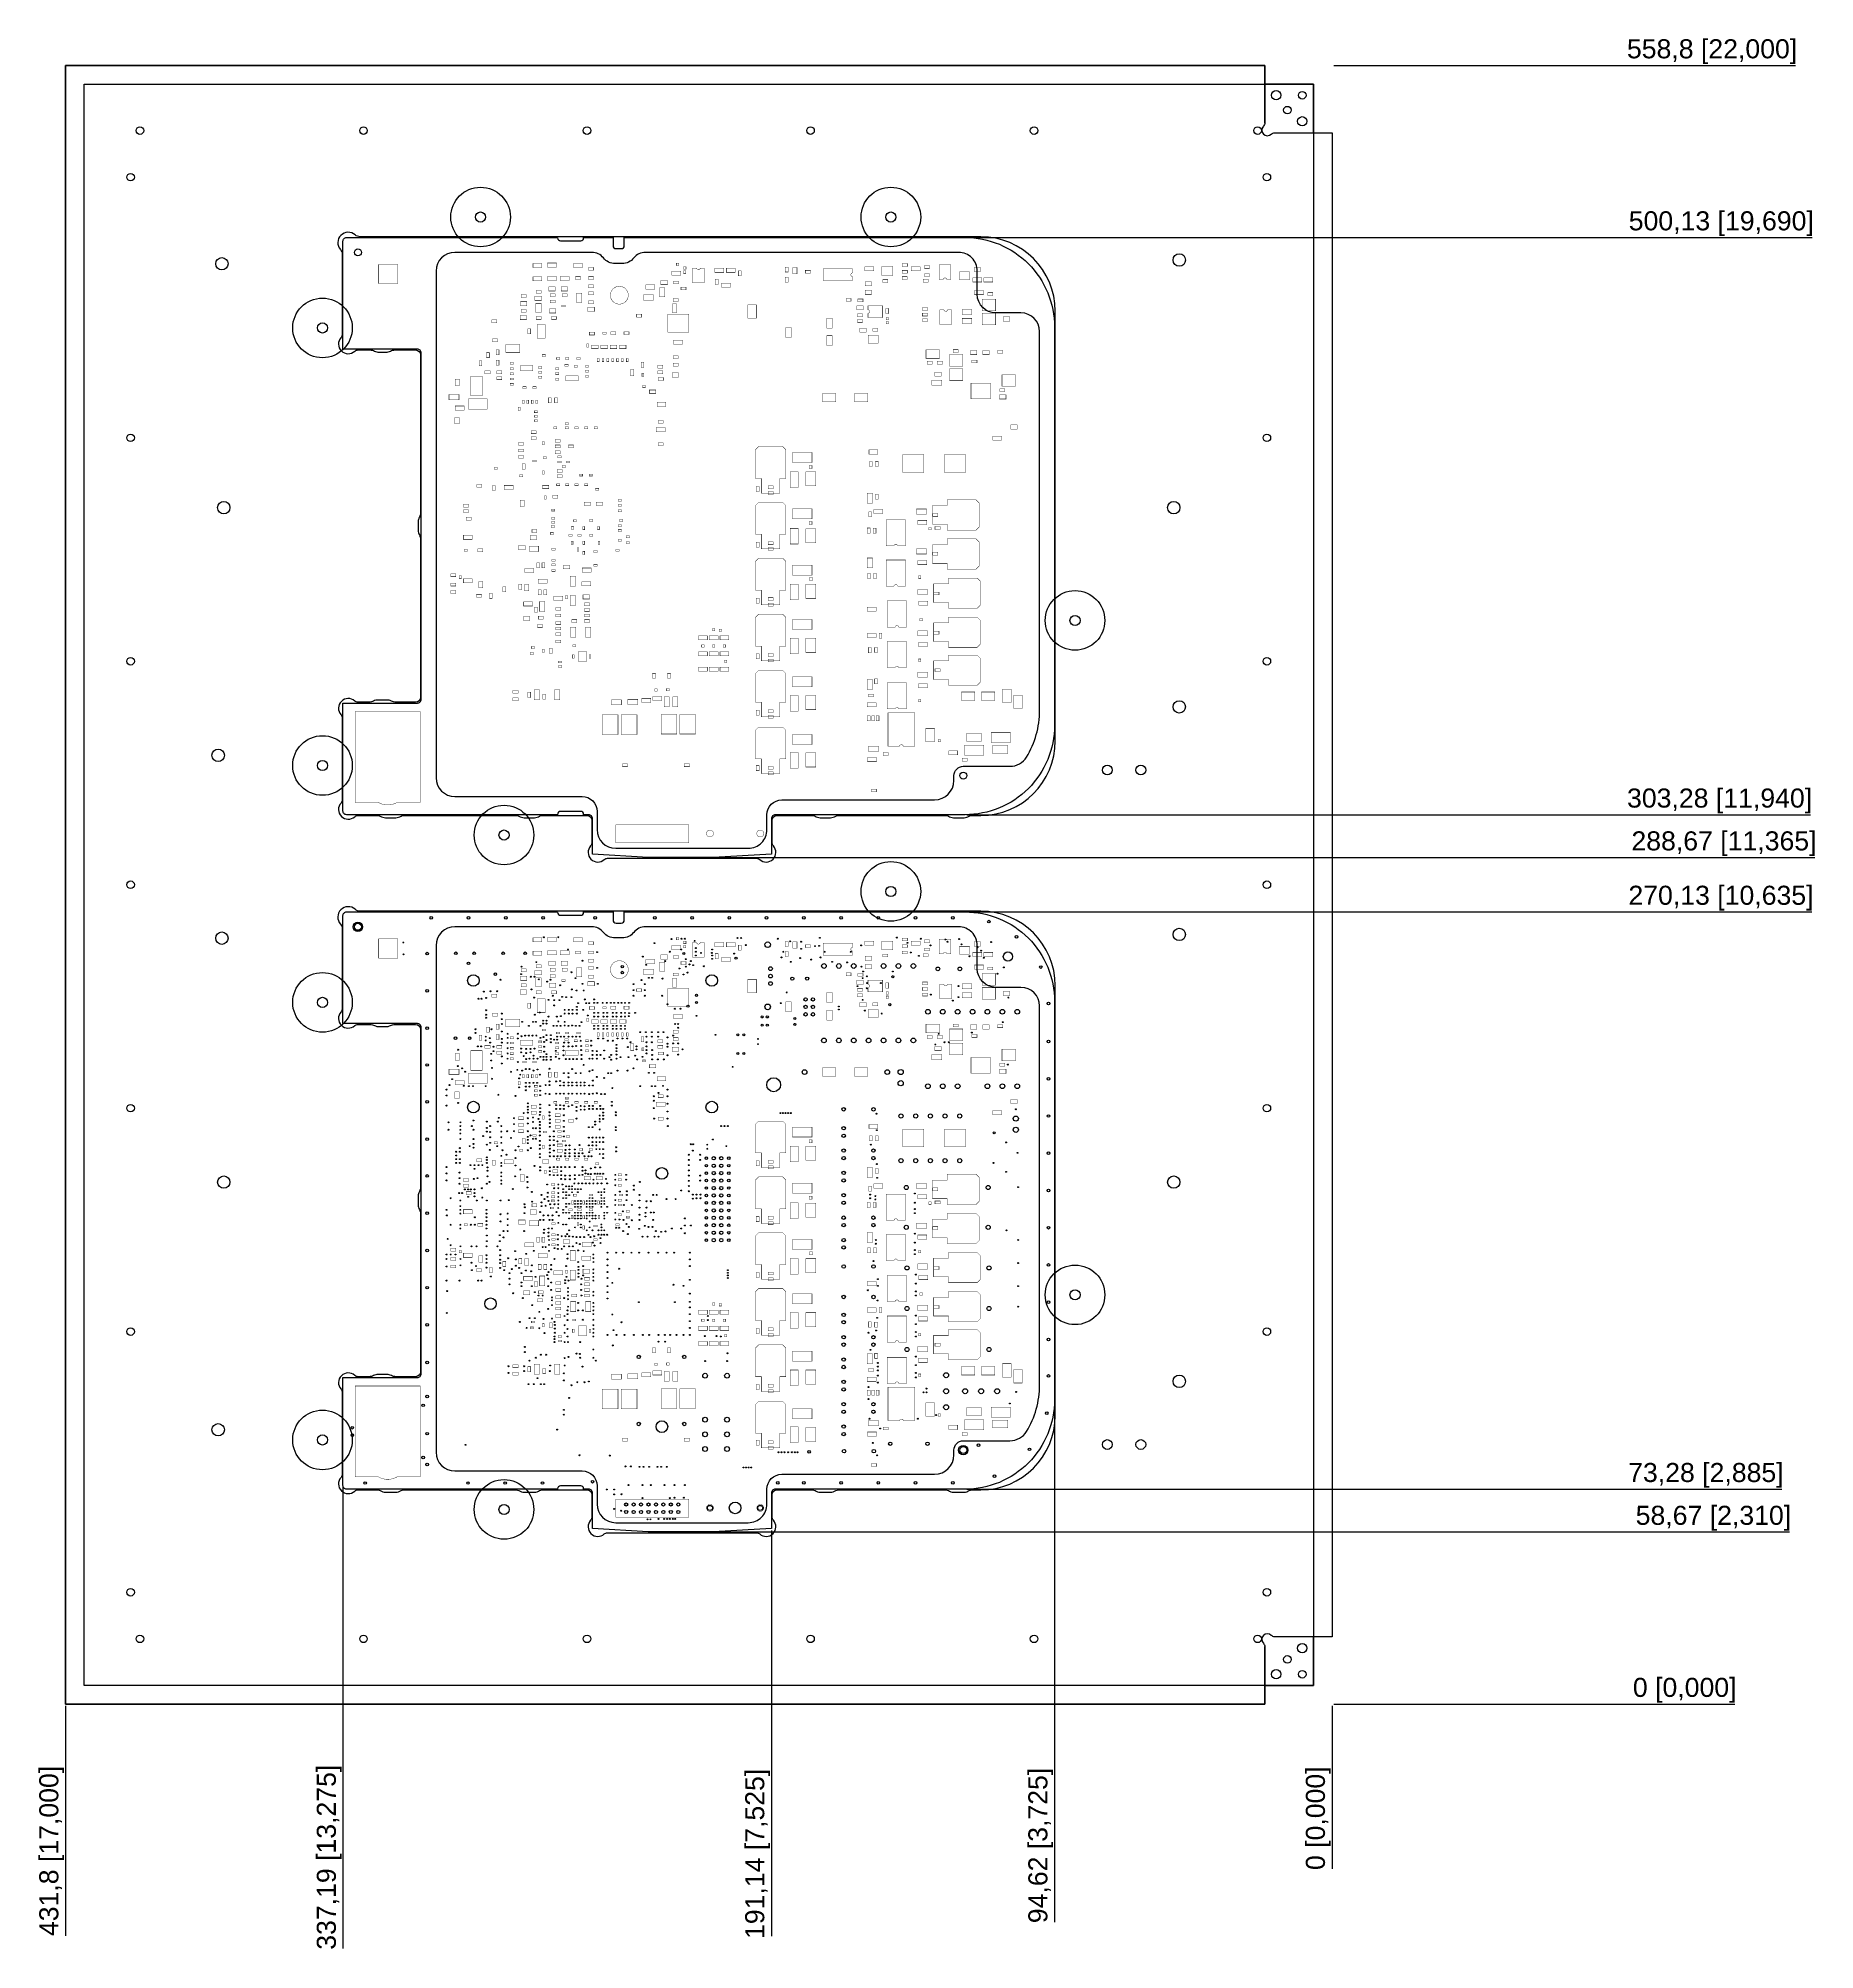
# Model space of a CAD drawing. Extents: x -225 to 380, y -363 to 289.
import ezdxf

# ---------------------------------------------------------------- set-up
doc = ezdxf.new("R2010")
doc.units = 0
doc.header["$MEASUREMENT"] = 0
doc.layers.get('0').update_dxf_attribs({"linetype": 'CONTINUOUS'})
doc.layers.get('DEFPOINTS').update_dxf_attribs({"linetype": 'CONTINUOUS'})
for name, color, linetype in [('1_0_PALLET', 7, 'CONTINUOUS'), ('1_1_BARRENOS', 100, 'CONTINUOUS'), ('1_2_CAV_PCB', 140, 'CONTINUOUS'), ('1_4_FUGAS_PASADAS', 1, 'CONTINUOUS'), ('1_5_CAJA_PISADOR', 8, 'CONTINUOUS'), ('_G01-IND-2BOT_OUTLINE_PART', 7, 'CONTINUOUS'), ('_G01-IND-3GEN_DRILLS', 40, 'CONTINUOUS'), ('_G01-IND-3GEN_OUTLINE', 7, 'CONTINUOUS')]:
    doc.layers.add(name, color=color, linetype=linetype)
doc.styles.get("Standard").update_dxf_attribs({"font": '@Arial Unicode MS'})
doc.dimstyles.get("Standard").update_dxf_attribs({"dimtxt": 0.18, "dimasz": 0.18, "dimexe": 0.18, "dimexo": 0.0625, "dimgap": 0.09, "dimtad": 0, "dimtih": 1, "dimtoh": 1, "dimdec": 4, "dimzin": 0, "dimdsep": 46, "dimtxsty": 'STANDARD', "dimcen": 0.09, "dimadec": 0, "dimazin": 0, "dimtfac": 1, "dimtdec": 4, "dimtofl": 0, "dimtmove": 2, "dimatfit": 3, "dimfxl": 1, "dimtolj": 1, "dimtzin": 0, "dimarcsym": 0})

# ---------------------------------------------------------------- blocks, each defined once
blk = doc.blocks.new('ROUND_6')
blk.add_circle((0, 0), 0.005)
blk = doc.blocks.new('ROUND_99')
blk.add_circle((0, 0), 0.006)
blk = doc.blocks.new('ROUND_237')
blk.add_circle((0, 0), 0.014)
blk = doc.blocks.new('ROUND_148')
blk.add_circle((0, 0), 0.0175)
blk = doc.blocks.new('ROUND_241')
blk.add_circle((0, 0), 0.021)
blk = doc.blocks.new('ROUND_139')
blk.add_circle((0, 0), 0.0225)
blk = doc.blocks.new('ROUND_239')
blk.add_circle((0, 0), 0.023)
blk = doc.blocks.new('ROUND_245')
blk.add_circle((0, 0), 0.0235)
blk = doc.blocks.new('ROUND_8')
blk.add_circle((0, 0), 0.025)
blk = doc.blocks.new('ROUND_118')
blk.add_circle((0, 0), 0.0275)
blk = doc.blocks.new('ROUND_147')
blk.add_circle((0, 0), 0.031)
blk = doc.blocks.new('ROUND_244')
blk.add_circle((0, 0), 0.0315)
blk = doc.blocks.new('ROUND_112')
blk.add_circle((0, 0), 0.0325)
blk = doc.blocks.new('ROUND_242')
blk.add_circle((0, 0), 0.0335)
blk = doc.blocks.new('ROUND_243')
blk.add_circle((0, 0), 0.0345)
blk = doc.blocks.new('ROUND_122')
blk.add_circle((0, 0), 0.0375)
blk = doc.blocks.new('ROUND_146')
blk.add_circle((0, 0), 0.0625)
blk = doc.blocks.new('ROUND_238')
blk.add_circle((0, 0), 0.078)
blk = doc.blocks.new('ROUND_240')
blk.add_circle((0, 0), 0.0935)
blk = doc.blocks.new('*U22')
at = {"color": 0, "linetype": 'Continuous'}
blk.add_text('0 [0,000]', height=6.5, dxfattribs=at).set_placement((318.45, -276.97))
blk = doc.blocks.new('*D21')
at = {"color": 0}
blk.add_line((216.52, -279.4), (353.17, -279.4), dxfattribs=at)
at = {"layer": 'DEFPOINTS', "color": 0}
for p in [(215.9, -279.4), (215.9, -279.4), (318.23, -279.4)]:
    blk.add_point(p, dxfattribs=at)
at = {"linetype": 'Continuous'}
blk.add_blockref('*U22', (0, 0), dxfattribs=at)
blk = doc.blocks.new('*U24')
at = {"color": 0, "linetype": 'Continuous'}
blk.add_text('58,67 [2,310]', height=6.5, dxfattribs=at).set_placement((319.41, -218.29))
blk = doc.blocks.new('*D23')
at = {"color": 0}
blk.add_line((-5.45, -220.73), (371.81, -220.73), dxfattribs=at)
at = {"layer": 'DEFPOINTS', "color": 0}
for p in [(-6.07, -220.73), (319.16, -220.73), (215.9, -279.4)]:
    blk.add_point(p, dxfattribs=at)
at = {"linetype": 'Continuous'}
blk.add_blockref('*U24', (0, 0), dxfattribs=at)
blk = doc.blocks.new('*U26')
at = {"color": 0, "linetype": 'Continuous'}
blk.add_text('73,28 [2,885]', height=6.5, dxfattribs=at).set_placement((316.84, -203.69))
blk = doc.blocks.new('*D25')
at = {"color": 0}
blk.add_line((91.43, -206.12), (369.24, -206.12), dxfattribs=at)
at = {"layer": 'DEFPOINTS', "color": 0}
for p in [(90.8, -206.12), (316.65, -206.12), (215.9, -279.4)]:
    blk.add_point(p, dxfattribs=at)
at = {"linetype": 'Continuous'}
blk.add_blockref('*U26', (0, 0), dxfattribs=at)
blk = doc.blocks.new('*U28')
at = {"color": 0, "linetype": 'Continuous'}
blk.add_text('270,13 [10,635]', height=6.5, dxfattribs=at).set_placement((316.93, -6.84))
blk = doc.blocks.new('*D27')
at = {"color": 0}
blk.add_line((91.43, -9.27), (379.43, -9.27), dxfattribs=at)
at = {"layer": 'DEFPOINTS', "color": 0}
for p in [(90.8, -9.27), (316.59, -9.27), (215.9, -279.4)]:
    blk.add_point(p, dxfattribs=at)
at = {"linetype": 'Continuous'}
blk.add_blockref('*U28', (0, 0), dxfattribs=at)
blk = doc.blocks.new('*U30')
at = {"color": 0, "linetype": 'Continuous'}
blk.add_text('288,67 [11,365]', height=6.5, dxfattribs=at).set_placement((317.96, 11.71))
blk = doc.blocks.new('*D29')
at = {"color": 0}
blk.add_line((-5.45, 9.27), (380.46, 9.27), dxfattribs=at)
at = {"layer": 'DEFPOINTS', "color": 0}
for p in [(-6.07, 9.27), (317.61, 9.27), (215.9, -279.4)]:
    blk.add_point(p, dxfattribs=at)
at = {"linetype": 'Continuous'}
blk.add_blockref('*U30', (0, 0), dxfattribs=at)
blk = doc.blocks.new('*U32')
at = {"color": 0, "linetype": 'Continuous'}
blk.add_text('303,28 [11,940]', height=6.5, dxfattribs=at).set_placement((316.46, 26.31))
blk = doc.blocks.new('*D31')
at = {"color": 0}
blk.add_line((91.43, 23.88), (378.96, 23.88), dxfattribs=at)
at = {"layer": 'DEFPOINTS', "color": 0}
for p in [(90.8, 23.88), (316.23, 23.88), (215.9, -279.4)]:
    blk.add_point(p, dxfattribs=at)
at = {"linetype": 'Continuous'}
blk.add_blockref('*U32', (0, 0), dxfattribs=at)
blk = doc.blocks.new('*U34')
at = {"color": 0, "linetype": 'Continuous'}
blk.add_text('500,13 [19,690]', height=6.5, dxfattribs=at).set_placement((317.04, 223.16))
blk = doc.blocks.new('*D33')
at = {"color": 0}
blk.add_line((91.43, 220.73), (379.54, 220.73), dxfattribs=at)
at = {"layer": 'DEFPOINTS', "color": 0}
for p in [(90.8, 220.73), (316.8, 220.73), (215.9, -279.4)]:
    blk.add_point(p, dxfattribs=at)
at = {"linetype": 'Continuous'}
blk.add_blockref('*U34', (0, 0), dxfattribs=at)
blk = doc.blocks.new('*U36')
at = {"color": 0, "linetype": 'Continuous'}
blk.add_text('558,8 [22,000]', height=6.5, dxfattribs=at).set_placement((316.42, 281.83))
blk = doc.blocks.new('*D35')
at = {"color": 0}
blk.add_line((216.52, 279.4), (373.86, 279.4), dxfattribs=at)
at = {"layer": 'DEFPOINTS', "color": 0}
for p in [(215.9, 279.4), (316.17, 279.4), (215.9, -279.4)]:
    blk.add_point(p, dxfattribs=at)
at = {"linetype": 'Continuous'}
blk.add_blockref('*U36', (0, 0), dxfattribs=at)
blk = doc.blocks.new('*U38')
at = {"color": 0, "linetype": 'Continuous'}
blk.add_text('94,62 [3,725]', height=6.5, rotation=90, dxfattribs=at).set_placement((118.85, -354.14))
blk = doc.blocks.new('*D37')
at = {"color": 0}
blk.add_line((121.28, -176.27), (121.28, -353.75), dxfattribs=at)
at = {"layer": 'DEFPOINTS', "color": 0}
for p in [(121.28, -175.64), (215.9, -279.4), (121.28, -301.12)]:
    blk.add_point(p, dxfattribs=at)
at = {"linetype": 'Continuous'}
blk.add_blockref('*U38', (0, 0), dxfattribs=at)
blk = doc.blocks.new('*U40')
at = {"color": 0, "linetype": 'Continuous'}
blk.add_text('0 [0,000]', height=6.5, rotation=90, dxfattribs=at).set_placement((213.47, -336.01))
blk = doc.blocks.new('*D39')
at = {"color": 0}
blk.add_line((215.9, -280.02), (215.9, -335.61), dxfattribs=at)
at = {"layer": 'DEFPOINTS', "color": 0}
for p in [(215.9, -279.4), (215.9, -279.4), (215.9, -300.66)]:
    blk.add_point(p, dxfattribs=at)
at = {"linetype": 'Continuous'}
blk.add_blockref('*U40', (0, 0), dxfattribs=at)
blk = doc.blocks.new('*U42')
at = {"color": 0, "linetype": 'Continuous'}
blk.add_text('191,14 [7,525]', height=6.5, rotation=90, dxfattribs=at).set_placement((22.33, -359.53))
blk = doc.blocks.new('*D41')
at = {"color": 0}
blk.add_line((24.76, -220.21), (24.76, -358.52), dxfattribs=at)
at = {"layer": 'DEFPOINTS', "color": 0}
for p in [(24.76, -219.58), (215.9, -279.4), (24.76, -301.45)]:
    blk.add_point(p, dxfattribs=at)
at = {"linetype": 'Continuous'}
blk.add_blockref('*U42', (0, 0), dxfattribs=at)
blk = doc.blocks.new('*U44')
at = {"color": 0, "linetype": 'Continuous'}
blk.add_text('337,19 [13,275]', height=6.5, rotation=90, dxfattribs=at).set_placement((-123.72, -363.2))
blk = doc.blocks.new('*D43')
at = {"color": 0}
blk.add_line((-121.29, -205.48), (-121.29, -362.8), dxfattribs=at)
at = {"layer": 'DEFPOINTS', "color": 0}
for p in [(-121.29, -204.85), (215.9, -279.4), (-121.29, -300.08)]:
    blk.add_point(p, dxfattribs=at)
at = {"linetype": 'Continuous'}
blk.add_blockref('*U44', (0, 0), dxfattribs=at)
blk = doc.blocks.new('*U46')
at = {"color": 0, "linetype": 'Continuous'}
blk.add_text('431,8 [17,000]', height=6.5, rotation=90, dxfattribs=at).set_placement((-218.33, -358.53))
blk = doc.blocks.new('*D45')
at = {"color": 0}
blk.add_line((-215.9, -280.03), (-215.9, -358.4), dxfattribs=at)
at = {"layer": 'DEFPOINTS', "color": 0}
for p in [(-215.9, -279.4), (215.9, -279.4), (-215.9, -300.46)]:
    blk.add_point(p, dxfattribs=at)
at = {"linetype": 'Continuous'}
blk.add_blockref('*U46', (0, 0), dxfattribs=at)

msp = doc.modelspace()

# ---------------------------------------------------------------- linework, layer by layer
at = {"layer": '1_0_PALLET', "linetype": 'Continuous'}
msp.add_lwpolyline([(192.9638, 259.81542), (192.9638, 279.40001), (-215.90001, 279.40001), (-215.90001, -279.40001), (192.9638, -279.40001), (-215.90001, -279.40001), (-215.90001, 279.40001), (192.9638, 279.40001), (192.9638, 259.89285, -0.192690009), (192.4728, 258.66611, 0.976311396), (195.1661, 255.97281, -0.192689488), (196.39284, 256.4638), (215.90001, 256.4638), (215.90001, -256.4638), (196.39285, -256.4638, -0.192690009), (195.16611, -255.9728, 0.976311396), (192.47281, -258.6661, -0.192689488), (192.9638, -259.89284), (192.9638, -279.40001), (192.9638, -259.81542)], format="xyb", dxfattribs=at)
at = {"layer": '1_0_PALLET', "color": 4}
msp.add_lwpolyline([(209.54999, -273.05001), (-209.55001, -273.05001), (-209.55001, 273.05001), (209.54999, 273.05001)], close=True, dxfattribs=at)
at = {"layer": '1_0_PALLET', "linetype": 'Continuous'}
for points in [[(209.55, 256.4638), (209.55, 273.05), (192.9638, 273.05)], [(192.9638, -273.05), (209.55, -273.05), (209.55, -256.4638)]]:
    msp.add_lwpolyline(points, dxfattribs=at)
at = {"layer": '1_1_BARRENOS', "linetype": 'Continuous'}
for centre, radius in [((196.84999, 269.24), 1.5875), ((205.73999, 269.24), 1.28905), ((200.65999, 264.16), 1.28905), ((205.73999, 260.35), 1.5875), ((-190.50001, 257.175), 1.28905), ((-114.30001, 257.175), 1.28905), ((-38.10001, 257.175), 1.28905), ((38.09999, 257.175), 1.28905), ((114.29999, 257.175), 1.28905), ((190.49999, 257.175), 1.28905), ((-193.67501, 241.3), 1.28905), ((193.67499, 241.3), 1.28905), ((-74.38651, 227.711), 1.7272), ((65.49212, 227.711), 1.7272), ((-116.20501, 215.646), 1.1811), ((163.82047, 213.04706), 2.1082), ((-162.56913, 211.77706), 2.1082), ((-128.27001, 189.88265), 1.7272), ((-193.67501, 152.4), 1.28905), ((193.67499, 152.4), 1.28905), ((-161.93413, 128.5908), 2.1082), ((161.91547, 128.5908), 2.1082), ((128.26999, 90.13618), 1.7272), ((-193.67501, 76.2), 1.28905), ((193.67499, 76.2), 1.28905), ((163.82047, 60.64706), 2.1082), ((-163.83913, 44.13706), 2.1082), ((-128.27001, 40.65765), 1.7272), ((139.27791, 39.10064), 1.66582), ((150.70791, 39.10064), 1.66582), ((90.16999, 37.211), 1.1811), ((-66.392, 16.9545), 1.7272), ((-193.67501, 0), 1.28905), ((193.67499, 0), 1.28905), ((65.49212, -2.286), 1.7272), ((-162.56913, -18.21994), 2.1082), ((-116.20501, -14.351), 1.1938), ((163.82047, -16.94994), 2.1082), ((-128.27001, -40.11435), 1.7272), ((-193.67501, -76.2), 1.28905), ((193.67499, -76.2), 1.28905), ((-161.93412, -101.40494), 2.1082), ((161.91548, -101.40494), 2.1082), ((128.26999, -139.86082), 1.7272), ((-193.67501, -152.4), 1.28905), ((193.67499, -152.4), 1.28905), ((163.82047, -169.34994), 2.1082), ((-163.83913, -185.85994), 2.1082), ((-128.27001, -189.33935), 1.7272), ((90.16999, -192.786), 1.1811), ((139.27791, -190.89636), 1.66582), ((150.70791, -190.89636), 1.66582), ((-66.392, -213.0425), 1.7272), ((-193.67501, -241.3), 1.28905), ((193.67499, -241.3), 1.28905), ((-190.50001, -257.175), 1.28905), ((-114.30001, -257.175), 1.28905), ((-38.10001, -257.175), 1.28905), ((38.09999, -257.175), 1.28905), ((114.29999, -257.175), 1.28905), ((190.49999, -257.175), 1.28905), ((205.73999, -260.35), 1.5875), ((200.65999, -264.16), 1.28905), ((196.84999, -269.24), 1.5875), ((205.73999, -269.24), 1.28905)]:
    msp.add_circle(centre, radius, dxfattribs=at)
at = {"layer": '1_2_CAV_PCB', "linetype": 'Continuous'}
for points in [[(-95.24984, 119.26942, -0.121853062), (-94.86901, 117.72994), (-94.86901, 63.881, -0.414213562), (-96.52001, 62.23), (-103.25177, 62.23, -0.121853955), (-104.79126, 62.61084, 0.121853955), (-106.33075, 62.99169), (-109.31526, 62.99169, 0.121853955), (-110.85475, 62.61084, -0.121853955), (-112.39424, 62.23), (-116.19525, 62.23, -0.185167047), (-117.29917, 62.65334, 0.948332681), (-121.96234, 57.99017, -0.185167047), (-121.53901, 56.88625), (-121.53901, 28.96576, -0.185167047), (-121.96234, 27.86184, 0.948332681), (-117.29917, 23.19867, -0.185167047), (-116.19525, 23.622), (-109.44665, 23.622, -0.14144966), (-108.56677, 23.368, 0.14144966), (-106.80701, 22.86), (-103.25101, 22.86, 0.14144966), (-101.49124, 23.368, -0.14144966), (-100.61136, 23.622), (-62.20164, 23.622, -0.141388305), (-61.3221, 23.36821, 0.141388305), (-59.56301, 22.86064), (-56.00701, 22.86064, 0.141388305), (-54.24791, 23.36821, -0.141388305), (-53.36837, 23.622), (-38.10001, 23.622, -0.414213562), (-36.44901, 21.971), (-36.44901, 14.36076, -0.185167047), (-36.87234, 13.25684, 0.948332681), (-32.20917, 8.59367, -0.185167047), (-31.10525, 9.017), (19.676, 9.017, -0.185167047), (20.77992, 8.59367, 0.947762024), (25.44574, 13.25389, -0.185167047), (25.02374, 14.35831), (25.03289, 21.97299, -0.413861505), (26.68389, 23.622), (38.76336, 23.622, -0.141388305), (39.6429, 23.36821, 0.141388305), (41.40199, 22.86064), (44.95799, 22.86064, 0.141388305), (46.71709, 23.36821, -0.141388305), (47.59663, 23.622), (84.23409, 23.622, -0.14110047), (85.11206, 23.36921, 0.14110047), (86.86799, 22.86361), (90.42399, 22.86361, 0.14110047), (92.17993, 23.36921, -0.14110047), (93.0579, 23.622), (96.13899, 23.622, 0.414213562), (121.53899, 49.022), (121.53899, 195.58, 0.414213562), (96.13899, 220.98), (-115.47488, 220.98, -0.182675814), (-117.15494, 221.615, 0.939220534), (-122.17401, 216.59592, -0.182675814), (-121.53901, 214.91587), (-121.53901, 187.71575, -0.185166809), (-121.96234, 186.61184, 0.948332246), (-117.29917, 181.94867, -0.185167047), (-116.19525, 182.372), (-112.06389, 182.372, -0.12182779), (-110.5247, 181.99132, 0.12182779), (-108.98551, 181.61064), (-106.6605, 181.61064, 0.12182779), (-105.12131, 181.99132, -0.12182779), (-103.58212, 182.372), (-96.52001, 182.372, -0.414213562), (-94.86901, 180.721), (-94.86901, 126.87318, -0.121881008), (-95.25001, 125.33337, 0.121909839), (-95.63102, 123.79319), (-95.63068, 120.80853, 0.121824232)], [(-95.24984, -110.72758, -0.121853062), (-94.86901, -112.26706), (-94.86901, -166.116, -0.414213562), (-96.52001, -167.767), (-103.25177, -167.767, -0.121853955), (-104.79126, -167.38616, 0.121853955), (-106.33075, -167.00531), (-109.31526, -167.00531, 0.121853955), (-110.85475, -167.38616, -0.121853955), (-112.39424, -167.767), (-116.19525, -167.767, -0.185167047), (-117.29917, -167.34366, 0.948332681), (-121.96234, -172.00683, -0.185167047), (-121.53901, -173.11075), (-121.53901, -201.03124, -0.185167047), (-121.96234, -202.13516, 0.948332681), (-117.29917, -206.79833, -0.185167047), (-116.19525, -206.375), (-109.44665, -206.375, -0.14144966), (-108.56677, -206.629, 0.14144966), (-106.80701, -207.137), (-103.25101, -207.137, 0.14144966), (-101.49124, -206.629, -0.14144966), (-100.61136, -206.375), (-62.20164, -206.375, -0.141388305), (-61.3221, -206.62879, 0.141388305), (-59.56301, -207.13636), (-56.00701, -207.13636, 0.141388305), (-54.24791, -206.62879, -0.141388305), (-53.36837, -206.375), (-38.10001, -206.375, -0.414213562), (-36.44901, -208.026), (-36.44901, -215.63624, -0.185167047), (-36.87234, -216.74016, 0.948332681), (-32.20917, -221.40333, -0.185167047), (-31.10525, -220.98), (19.676, -220.98, -0.185167047), (20.77992, -221.40333, 0.947762024), (25.44574, -216.74311, -0.185167047), (25.02374, -215.63869), (25.03289, -208.02401, -0.413861505), (26.68389, -206.375), (38.76336, -206.375, -0.141388305), (39.6429, -206.62879, 0.141388305), (41.40199, -207.13636), (44.95799, -207.13636, 0.141388305), (46.71709, -206.62879, -0.141388305), (47.59663, -206.375), (84.23409, -206.375, -0.14110047), (85.11206, -206.62779, 0.14110047), (86.86799, -207.13339), (90.42399, -207.13339, 0.14110047), (92.17993, -206.62779, -0.14110047), (93.0579, -206.375), (96.13899, -206.375, 0.414213562), (121.53899, -180.975), (121.53899, -34.417, 0.414213562), (96.13899, -9.017), (-115.47488, -9.017, -0.182675814), (-117.15494, -8.382, 0.939220534), (-122.17401, -13.40108, -0.182675814), (-121.53901, -15.08113), (-121.53901, -42.28125, -0.185166809), (-121.96234, -43.38516, 0.948332246), (-117.29917, -48.04833, -0.185167047), (-116.19525, -47.625), (-112.06389, -47.625, -0.12182779), (-110.5247, -48.00568, 0.12182779), (-108.98551, -48.38636), (-106.6605, -48.38636, 0.12182779), (-105.12131, -48.00568, -0.12182779), (-103.58212, -47.625), (-96.52001, -47.625, -0.414213562), (-94.86901, -49.276), (-94.86901, -103.12382, -0.121881008), (-95.25001, -104.66363, 0.121909839), (-95.63102, -106.20381), (-95.63068, -109.18847, 0.121824232)]]:
    msp.add_lwpolyline(points, format="xyb", close=True, dxfattribs=at)
at = {"layer": '1_4_FUGAS_PASADAS', "linetype": 'Continuous'}
for points in [[(-18.18867, 215.646, 0.227735077), (-22.15424, 213.741, -0.22773508), (-26.11981, 211.836), (-28.52828, 211.836, -0.227735081), (-32.49385, 213.741, 0.227735081), (-36.45943, 215.646), (-83.18501, 215.646, 0.414213562), (-89.53501, 209.296), (-89.53501, 36.449, 0.414213562), (-83.18501, 30.099), (-39.75101, 30.099, -0.414213562), (-34.67101, 25.019), (-34.67101, 18.79525, 0.414185688), (-28.32161, 12.44525), (16.89038, 12.44094, 0.414241437), (23.24098, 18.79094), (23.24098, 23.87411, -0.414203924), (28.32082, 28.95411), (80.39121, 28.95582, 0.414203924), (86.99499, 35.55982), (86.99499, 37.211, -0.414213562), (90.16999, 40.386), (106.10048, 40.386, 0.261329114), (111.73626, 43.54749, 0.137951718), (116.20499, 59.436), (116.20499, 188.6585, 0.414213562), (109.85499, 195.0085), (101.29519, 195.0085, -0.414213562), (94.94519, 201.3585), (94.94519, 209.296, 0.414213566), (88.59519, 215.646)], [(-18.18867, -14.351, 0.227735077), (-22.15424, -16.256, -0.22773508), (-26.11981, -18.161), (-28.52828, -18.161, -0.227735081), (-32.49385, -16.256, 0.227735081), (-36.45943, -14.351), (-83.18501, -14.351, 0.414213562), (-89.53501, -20.701), (-89.53501, -193.548, 0.414213562), (-83.18501, -199.898), (-39.75101, -199.898, -0.414213562), (-34.67101, -204.978), (-34.67101, -211.20175, 0.414185688), (-28.32161, -217.55175), (16.89038, -217.55606, 0.414241437), (23.24098, -211.20606), (23.24098, -206.12289, -0.414203924), (28.32082, -201.04289), (80.39121, -201.04118, 0.414203924), (86.99499, -194.43718), (86.99499, -192.786, -0.414213562), (90.16999, -189.611), (106.10048, -189.611, 0.261329114), (111.73626, -186.44951, 0.137951718), (116.20499, -170.561), (116.20499, -41.3385, 0.414213562), (109.85499, -34.9885), (101.29519, -34.9885, -0.414213562), (94.94519, -28.6385), (94.94519, -20.701, 0.414213566), (88.59519, -14.351)]]:
    msp.add_lwpolyline(points, format="xyb", close=True, dxfattribs=at)
at = {"layer": '1_5_CAJA_PISADOR', "color": 8}
for centre in [(-74.38651, 227.711), (65.49212, 227.711), (-128.27001, 189.88265), (128.26999, 90.13618), (-128.27001, 40.65765), (-66.392, 16.9545), (65.49212, -2.286), (-128.27001, -40.11435), (128.26999, -139.86082), (-128.27001, -189.33935), (-66.392, -213.0425)]:
    msp.add_circle(centre, 10.16, dxfattribs=at)
at = {"layer": '_G01-IND-2BOT_OUTLINE_PART', "linetype": 'Continuous', "const_width": 0.127}
for points in [[(-109.11841, 205.0034), (-102.61601, 205.0034), (-102.61601, 211.5058), (-109.11841, 211.5058), (-109.11841, 205.0034)], [(-56.51501, 211.8995), (-56.51501, 210.5025), (-53.46701, 210.5025), (-53.46701, 211.8995), (-56.51501, 211.8995)], [(-51.56201, 212.0265), (-51.56201, 210.6295), (-48.51401, 210.6295), (-48.51401, 212.0265), (-51.56201, 212.0265)], [(-39.62401, 210.5025), (-39.62401, 211.8995), (-42.67201, 211.8995), (-42.67201, 210.5025), (-39.62401, 210.5025)], [(-35.82671, 209.5754), (-35.82671, 210.5406), (-37.57931, 210.5406), (-37.57931, 209.5754), (-35.82671, 209.5754)], [(-9.14401, 209.2325), (-9.14401, 207.8355), (-6.09601, 207.8355), (-6.09601, 209.2325), (-9.14401, 209.2325)], [(-7.64541, 211.1756), (-6.83261, 211.1756), (-6.83261, 211.9884), (-7.64541, 211.9884), (-7.64541, 211.1756)], [(-5.23241, 208.5086), (-4.41961, 208.5086), (-4.41961, 209.3214), (-5.23241, 209.3214), (-5.23241, 208.5086)], [(-5.16891, 209.9056), (-4.35611, 209.9056), (-4.35611, 210.7184), (-5.16891, 210.7184), (-5.16891, 209.9056)], [(-2.13361, 205.2701), (1.87959, 205.2701), (1.87959, 210.2739), (0.51225, 210.2739), (0.48977, 210.20374), (0.44527, 210.09813), (0.38286, 210.00201), (0.30448, 209.91839), (0.21259, 209.8499), (0.11006, 209.79868), (0.00012, 209.76633), (-0.11381, 209.75386), (-0.22815, 209.76168), (-0.33933, 209.78952), (-0.44385, 209.83652), (-0.53846, 209.90121), (-0.62018, 209.98156), (-0.68646, 210.07506), (-0.73522, 210.17878), (-0.74379, 210.20374), (-0.76627, 210.2739), (-2.13361, 210.2739), (-2.13361, 205.2701)], [(5.46099, 210.2485), (5.46099, 208.8515), (8.50899, 208.8515), (8.50899, 210.2485), (5.46099, 210.2485)], [(12.44599, 208.8515), (12.44599, 210.2485), (9.39799, 210.2485), (9.39799, 208.8515), (12.44599, 208.8515)], [(13.48739, 207.6831), (14.45259, 207.6831), (14.45259, 209.3849), (13.48739, 209.3849), (13.48739, 207.6831)], [(29.48939, 208.9531), (30.45459, 208.9531), (30.45459, 210.6549), (29.48939, 210.6549), (29.48939, 208.9531)], [(33.48989, 210.5279), (32.04209, 210.5279), (32.04209, 208.3181), (33.48989, 208.3181), (33.48989, 210.5279)], [(38.08729, 208.5594), (38.08729, 209.5246), (36.33469, 209.5246), (36.33469, 208.5594), (38.08729, 208.5594)], [(42.36719, 210.0326), (42.36719, 206.0194), (52.37479, 206.0194), (52.37479, 207.38674), (52.30464, 207.40922), (52.19902, 207.45371), (52.1029, 207.51613), (52.01928, 207.59451), (51.95079, 207.6864), (51.89957, 207.78893), (51.86722, 207.89887), (51.85476, 208.0128), (51.86257, 208.12714), (51.89041, 208.23832), (51.93742, 208.34284), (52.0021, 208.43745), (52.08246, 208.51917), (52.17596, 208.58545), (52.27968, 208.63421), (52.30464, 208.64278), (52.37479, 208.66526), (52.37479, 210.0326), (42.36719, 210.0326)], [(59.68999, 209.3595), (59.68999, 210.7565), (56.64199, 210.7565), (56.64199, 209.3595), (59.68999, 209.3595)], [(66.11619, 207.7974), (66.11619, 210.7946), (62.40779, 210.7946), (62.40779, 207.7974), (66.11619, 207.7974)], [(71.10729, 210.8454), (71.10729, 211.8106), (69.35469, 211.8106), (69.35469, 210.8454), (71.10729, 210.8454)], [(71.10729, 208.5594), (71.10729, 209.5246), (69.35469, 209.5246), (69.35469, 208.5594), (71.10729, 208.5594)], [(75.43799, 209.3595), (75.43799, 210.7565), (72.38999, 210.7565), (72.38999, 209.3595), (75.43799, 209.3595)], [(77.00009, 211.1756), (77.00009, 210.2104), (78.70189, 210.2104), (78.70189, 211.1756), (77.00009, 211.1756)], [(85.95359, 211.4169), (81.94039, 211.4169), (81.94039, 206.4131), (83.30773, 206.4131), (83.33021, 206.48325), (83.37471, 206.58887), (83.43712, 206.68499), (83.51551, 206.76861), (83.6074, 206.83709), (83.70992, 206.88832), (83.81987, 206.92067), (83.9338, 206.93313), (84.04813, 206.92532), (84.15931, 206.89748), (84.26384, 206.85047), (84.35844, 206.78578), (84.44016, 206.70543), (84.50644, 206.61193), (84.5552, 206.50821), (84.56377, 206.48325), (84.58625, 206.4131), (85.95359, 206.4131), (85.95359, 211.4169)], [(88.84919, 208.9912), (88.84919, 206.2988), (92.25279, 206.2988), (92.25279, 208.9912), (88.84919, 208.9912)], [(96.07549, 209.0928), (96.07549, 210.5152), (93.91649, 210.5152), (93.91649, 209.0928), (96.07549, 209.0928)], [(-56.51501, 207.3275), (-56.51501, 205.9305), (-53.46701, 205.9305), (-53.46701, 207.3275), (-56.51501, 207.3275)], [(-53.75911, 201.7014), (-53.75911, 202.6666), (-55.46091, 202.6666), (-55.46091, 201.7014), (-53.75911, 201.7014)], [(-48.51401, 206.0575), (-48.51401, 207.4545), (-51.56201, 207.4545), (-51.56201, 206.0575), (-48.51401, 206.0575)], [(-51.14291, 203.9239), (-51.14291, 202.4761), (-48.93311, 202.4761), (-48.93311, 203.9239), (-51.14291, 203.9239)], [(-44.19601, 206.0575), (-44.19601, 207.4545), (-47.24401, 207.4545), (-47.24401, 206.0575), (-44.19601, 206.0575)], [(-44.74211, 202.4761), (-44.74211, 203.9239), (-46.95191, 203.9239), (-46.95191, 202.4761), (-44.74211, 202.4761)], [(-40.29711, 206.4004), (-40.29711, 207.3656), (-41.99891, 207.3656), (-41.99891, 206.4004), (-40.29711, 206.4004)], [(-35.85211, 206.4004), (-35.85211, 207.3656), (-37.55391, 207.3656), (-37.55391, 206.4004), (-35.85211, 206.4004)], [(-37.55391, 204.5716), (-37.55391, 203.6064), (-35.85211, 203.6064), (-35.85211, 204.5716), (-37.55391, 204.5716)], [(-35.85211, 201.1934), (-35.85211, 202.1586), (-37.55391, 202.1586), (-37.55391, 201.1934), (-35.85211, 201.1934)], [(-18.03401, 204.5335), (-18.03401, 203.1365), (-14.98601, 203.1365), (-14.98601, 204.5335), (-18.03401, 204.5335)], [(-13.34771, 200.5076), (-11.54431, 200.5076), (-11.54431, 203.6064), (-13.34771, 203.6064), (-13.34771, 200.5076)], [(-10.70611, 204.6351), (-10.70611, 206.0829), (-12.91591, 206.0829), (-12.91591, 204.6351), (-10.70611, 204.6351)], [(-6.89611, 204.8764), (-6.89611, 205.8416), (-8.59791, 205.8416), (-8.59791, 204.8764), (-6.89611, 204.8764)], [(-6.05791, 203.8096), (-6.05791, 202.8444), (-4.35611, 202.8444), (-4.35611, 203.8096), (-6.05791, 203.8096)], [(6.57859, 206.4893), (5.61339, 206.4893), (5.61339, 204.7367), (6.57859, 204.7367), (6.57859, 206.4893)], [(7.74699, 205.1685), (7.74699, 203.7715), (10.79499, 203.7715), (10.79499, 205.1685), (7.74699, 205.1685)], [(30.45459, 207.2259), (29.48939, 207.2259), (29.48939, 205.5241), (30.45459, 205.5241), (30.45459, 207.2259)], [(56.75629, 205.6257), (56.75629, 204.2033), (58.91529, 204.2033), (58.91529, 205.6257), (56.75629, 205.6257)], [(58.91529, 201.3458), (58.91529, 202.7682), (56.75629, 202.7682), (56.75629, 201.3458), (58.91529, 201.3458)], [(62.77609, 206.3496), (62.77609, 205.3844), (64.47789, 205.3844), (64.47789, 206.3496), (62.77609, 206.3496)], [(69.38009, 207.3656), (69.38009, 206.4004), (71.08189, 206.4004), (71.08189, 207.3656), (69.38009, 207.3656)], [(78.19389, 205.5114), (78.19389, 206.4766), (76.49209, 206.4766), (76.49209, 205.5114), (78.19389, 205.5114)], [(78.70189, 207.4164), (78.70189, 208.3816), (77.00009, 208.3816), (77.00009, 207.4164), (78.70189, 207.4164)], [(96.51999, 205.5495), (96.51999, 206.9465), (93.47199, 206.9465), (93.47199, 205.5495), (96.51999, 205.5495)], [(93.97999, 202.6285), (93.97999, 201.2315), (97.02799, 201.2315), (97.02799, 202.6285), (93.97999, 202.6285)], [(97.15499, 206.9465), (97.15499, 205.5495), (100.20299, 205.5495), (100.20299, 206.9465), (97.15499, 206.9465)], [(-58.58511, 197.3961), (-58.58511, 198.8439), (-60.79491, 198.8439), (-60.79491, 197.3961), (-58.58511, 197.3961)], [(-58.83911, 200.3044), (-58.83911, 201.2696), (-60.54091, 201.2696), (-60.54091, 200.3044), (-58.83911, 200.3044)], [(-58.83911, 195.2244), (-58.83911, 196.1896), (-60.54091, 196.1896), (-60.54091, 195.2244), (-58.83911, 195.2244)], [(-53.63211, 199.3011), (-53.63211, 200.7489), (-55.84191, 200.7489), (-55.84191, 199.3011), (-53.63211, 199.3011)], [(-55.51171, 195.1736), (-53.70831, 195.1736), (-53.70831, 198.2724), (-55.51171, 198.2724), (-55.51171, 195.1736)], [(-50.88891, 196.4309), (-50.88891, 194.9831), (-48.67911, 194.9831), (-48.67911, 196.4309), (-50.88891, 196.4309)], [(-50.63491, 201.5236), (-50.63491, 200.5584), (-48.93311, 200.5584), (-48.93311, 201.5236), (-50.63491, 201.5236)], [(-48.93311, 198.3994), (-48.93311, 199.3646), (-50.63491, 199.3646), (-50.63491, 198.3994), (-48.93311, 198.3994)], [(-46.65981, 197.6628), (-46.65981, 197.0532), (-45.54221, 197.0532), (-45.54221, 197.6628), (-46.65981, 197.6628)], [(-44.86911, 200.5584), (-44.86911, 201.5236), (-46.57091, 201.5236), (-46.57091, 200.5584), (-44.86911, 200.5584)], [(-41.66871, 198.6026), (-39.86531, 198.6026), (-39.86531, 201.7014), (-41.66871, 201.7014), (-41.66871, 198.6026)], [(-37.80791, 196.9389), (-37.80791, 195.4911), (-35.59811, 195.4911), (-35.59811, 196.9389), (-37.80791, 196.9389)], [(-35.85211, 198.1454), (-35.85211, 199.1106), (-37.55391, 199.1106), (-37.55391, 198.1454), (-35.85211, 198.1454)], [(-18.84681, 201.1807), (-18.84681, 199.3773), (-15.44321, 199.3773), (-15.44321, 201.1807), (-18.84681, 201.1807)], [(-7.55651, 198.12), (-8.95351, 198.12), (-8.95351, 195.072), (-7.55651, 195.072), (-7.55651, 198.12)], [(-6.99771, 198.9074), (-6.99771, 199.8726), (-8.75031, 199.8726), (-8.75031, 198.9074), (-6.99771, 198.9074)], [(19.62149, 197.739), (16.70049, 197.739), (16.70049, 193.167), (19.62149, 193.167), (19.62149, 197.739)], [(50.20309, 199.9361), (50.20309, 198.9709), (51.90489, 198.9709), (51.90489, 199.9361), (50.20309, 199.9361)], [(53.91149, 197.4342), (53.91149, 196.0118), (56.07049, 196.0118), (56.07049, 197.4342), (53.91149, 197.4342)], [(54.24169, 199.7456), (54.24169, 198.7804), (55.99429, 198.7804), (55.99429, 199.7456), (54.24169, 199.7456)], [(62.69989, 193.4464), (62.69989, 197.4596), (57.69609, 197.4596), (57.69609, 196.09226), (57.76624, 196.06978), (57.87186, 196.02528), (57.96798, 195.96286), (58.0516, 195.88448), (58.12009, 195.79259), (58.17131, 195.69007), (58.20366, 195.58012), (58.21613, 195.46619), (58.20831, 195.35185), (58.18047, 195.24068), (58.13347, 195.13615), (58.06878, 195.04155), (57.98842, 194.95983), (57.89492, 194.89355), (57.79121, 194.84478), (57.76624, 194.83622), (57.69609, 194.81374), (57.69609, 193.4464), (62.69989, 193.4464)], [(63.77939, 194.7672), (64.74459, 194.7672), (64.74459, 196.5198), (63.77939, 196.5198), (63.77939, 194.7672)], [(76.23809, 196.8246), (76.23809, 195.8594), (77.93989, 195.8594), (77.93989, 196.8246), (76.23809, 196.8246)], [(82.19439, 191.0461), (86.20759, 191.0461), (86.20759, 196.0499), (84.84025, 196.0499), (84.81777, 195.97974), (84.77327, 195.87413), (84.71086, 195.77801), (84.63248, 195.69439), (84.54059, 195.6259), (84.43806, 195.57468), (84.32812, 195.54233), (84.21419, 195.52986), (84.09985, 195.53768), (83.98867, 195.56552), (83.88415, 195.61252), (83.78954, 195.67721), (83.70782, 195.75756), (83.64154, 195.85106), (83.59278, 195.95478), (83.58421, 195.97974), (83.56173, 196.0499), (82.19439, 196.0499), (82.19439, 191.0461)], [(89.76359, 196.2023), (89.76359, 194.4497), (93.11639, 194.4497), (93.11639, 196.2023), (89.76359, 196.2023)], [(96.64699, 199.7202), (96.64699, 195.7578), (101.21899, 195.7578), (101.21899, 199.7202), (96.64699, 199.7202)], [(100.29189, 200.9394), (100.29189, 201.9046), (98.59009, 201.9046), (98.59009, 200.9394), (100.29189, 200.9394)], [(-70.57391, 192.6336), (-70.57391, 191.6684), (-68.87211, 191.6684), (-68.87211, 192.6336), (-70.57391, 192.6336)], [(-60.92191, 194.1449), (-60.92191, 192.6971), (-58.71211, 192.6971), (-58.71211, 194.1449), (-60.92191, 194.1449)], [(-58.26761, 187.8711), (-57.30241, 187.8711), (-57.30241, 189.5729), (-58.26761, 189.5729), (-58.26761, 187.8711)], [(-55.46091, 193.7766), (-55.46091, 192.8114), (-53.75911, 192.8114), (-53.75911, 193.7766), (-55.46091, 193.7766)], [(-55.04181, 186.3725), (-52.40021, 186.3725), (-52.40021, 191.0715), (-55.04181, 191.0715), (-55.04181, 186.3725)], [(-50.25391, 193.7766), (-50.25391, 192.8114), (-48.55211, 192.8114), (-48.55211, 193.7766), (-50.25391, 193.7766)], [(-21.17091, 194.5386), (-21.17091, 193.5734), (-19.46911, 193.5734), (-19.46911, 194.5386), (-21.17091, 194.5386)], [(-10.54101, 194.564), (-10.54101, 188.468), (-3.42901, 188.468), (-3.42901, 194.564), (-10.54101, 194.564)], [(31.50869, 190.0428), (29.70529, 190.0428), (29.70529, 186.6392), (31.50869, 186.6392), (31.50869, 190.0428)], [(45.47869, 193.2178), (43.67529, 193.2178), (43.67529, 189.8142), (45.47869, 189.8142), (45.47869, 193.2178)], [(54.11469, 194.6656), (54.11469, 193.7004), (55.86729, 193.7004), (55.86729, 194.6656), (54.11469, 194.6656)], [(54.11469, 192.7606), (54.11469, 191.7954), (55.86729, 191.7954), (55.86729, 192.7606), (54.11469, 192.7606)], [(57.08649, 188.3918), (57.08649, 189.8142), (54.92749, 189.8142), (54.92749, 188.3918), (57.08649, 188.3918)], [(61.04889, 188.7474), (61.04889, 189.7126), (59.34709, 189.7126), (59.34709, 188.7474), (61.04889, 188.7474)], [(63.91909, 193.4464), (63.91909, 192.6336), (64.73189, 192.6336), (64.73189, 193.4464), (63.91909, 193.4464)], [(63.91909, 192.0494), (63.91909, 191.2366), (64.73189, 191.2366), (64.73189, 192.0494), (63.91909, 192.0494)], [(76.21269, 194.9196), (76.21269, 193.9544), (77.96529, 193.9544), (77.96529, 194.9196), (76.21269, 194.9196)], [(77.93989, 192.0494), (77.93989, 193.0146), (76.23809, 193.0146), (76.23809, 192.0494), (77.93989, 192.0494)], [(89.76359, 193.1543), (89.76359, 191.4017), (93.11639, 191.4017), (93.11639, 193.1543), (89.76359, 193.1543)], [(101.21899, 190.9318), (101.21899, 194.8942), (96.64699, 194.8942), (96.64699, 190.9318), (101.21899, 190.9318)], [(103.79709, 193.6369), (103.79709, 192.1891), (106.00689, 192.1891), (106.00689, 193.6369), (103.79709, 193.6369)], [(-68.61811, 185.1914), (-68.61811, 186.1566), (-70.31991, 186.1566), (-70.31991, 185.1914), (-68.61811, 185.1914)], [(-61.02351, 181.5592), (-61.02351, 184.2008), (-65.72251, 184.2008), (-65.72251, 181.5592), (-61.02351, 181.5592)], [(-38.15081, 183.3372), (-37.54121, 183.3372), (-37.54121, 184.4548), (-38.15081, 184.4548), (-38.15081, 183.3372)], [(-37.29991, 188.4426), (-37.29991, 187.4774), (-35.59811, 187.4774), (-35.59811, 188.4426), (-37.29991, 188.4426)], [(-36.53791, 183.9595), (-36.53791, 182.8165), (-34.32811, 182.8165), (-34.32811, 183.9595), (-36.53791, 183.9595)], [(-33.36291, 183.9595), (-33.36291, 182.8165), (-31.15311, 182.8165), (-31.15311, 183.9595), (-33.36291, 183.9595)], [(-31.57221, 187.7822), (-31.57221, 188.3918), (-32.68981, 188.3918), (-32.68981, 187.7822), (-31.57221, 187.7822)], [(-30.18791, 183.9595), (-30.18791, 182.8165), (-27.97811, 182.8165), (-27.97811, 183.9595), (-30.18791, 183.9595)], [(-28.23211, 187.6044), (-28.23211, 188.5696), (-29.93391, 188.5696), (-29.93391, 187.6044), (-28.23211, 187.6044)], [(-27.01291, 183.9595), (-27.01291, 182.8165), (-24.80311, 182.8165), (-24.80311, 183.9595), (-27.01291, 183.9595)], [(-23.78711, 187.6044), (-23.78711, 188.5696), (-25.48891, 188.5696), (-25.48891, 187.6044), (-23.78711, 187.6044)], [(-8.63601, 185.7375), (-8.63601, 184.3405), (-5.58801, 184.3405), (-5.58801, 185.7375), (-8.63601, 185.7375)], [(45.47869, 187.2488), (43.67529, 187.2488), (43.67529, 183.8452), (45.47869, 183.8452), (45.47869, 187.2488)], [(61.13779, 184.7088), (61.13779, 187.4012), (57.73419, 187.4012), (57.73419, 184.7088), (61.13779, 184.7088)], [(88.48089, 181.5084), (88.48089, 182.4736), (86.77909, 182.4736), (86.77909, 181.5084), (88.48089, 181.5084)], [(-73.93941, 178.6509), (-74.90461, 178.6509), (-74.90461, 176.9491), (-73.93941, 176.9491), (-73.93941, 178.6509)], [(-71.39941, 181.4449), (-72.36461, 181.4449), (-72.36461, 179.7431), (-71.39941, 179.7431), (-71.39941, 181.4449)], [(-69.06261, 180.7591), (-68.09741, 180.7591), (-68.09741, 182.4609), (-69.06261, 182.4609), (-69.06261, 180.7591)], [(-68.09741, 178.9303), (-69.06261, 178.9303), (-69.06261, 177.1777), (-68.09741, 177.1777), (-68.09741, 178.9303)], [(-63.19521, 177.4952), (-63.19521, 178.1048), (-64.31281, 178.1048), (-64.31281, 177.4952), (-63.19521, 177.4952)], [(-63.19521, 175.7172), (-63.19521, 176.3268), (-64.31281, 176.3268), (-64.31281, 175.7172), (-63.19521, 175.7172)], [(-56.56581, 175.2727), (-56.56581, 177.0253), (-60.78221, 177.0253), (-60.78221, 175.2727), (-56.56581, 175.2727)], [(-54.66081, 176.7078), (-54.66081, 176.0982), (-53.54321, 176.0982), (-53.54321, 176.7078), (-54.66081, 176.7078)], [(-53.39081, 180.7718), (-53.39081, 180.1622), (-52.27321, 180.1622), (-52.27321, 180.7718), (-53.39081, 180.7718)], [(-47.70121, 175.7172), (-47.70121, 176.3268), (-48.81881, 176.3268), (-48.81881, 175.7172), (-47.70121, 175.7172)], [(-47.32021, 179.1462), (-47.32021, 179.7558), (-48.43781, 179.7558), (-48.43781, 179.1462), (-47.32021, 179.1462)], [(-44.52621, 176.8602), (-44.52621, 177.4698), (-45.64381, 177.4698), (-45.64381, 176.8602), (-44.52621, 176.8602)], [(-44.27221, 179.1462), (-44.27221, 179.7558), (-45.38981, 179.7558), (-45.38981, 179.1462), (-44.27221, 179.1462)], [(-42.46881, 177.0888), (-42.46881, 176.4792), (-41.35121, 176.4792), (-41.35121, 177.0888), (-42.46881, 177.0888)], [(-40.46221, 179.1462), (-40.46221, 179.7558), (-41.57981, 179.7558), (-41.57981, 179.1462), (-40.46221, 179.1462)], [(-38.65881, 177.0888), (-38.65881, 176.4792), (-37.54121, 176.4792), (-37.54121, 177.0888), (-38.65881, 177.0888)], [(-33.98521, 179.5018), (-34.59481, 179.5018), (-34.59481, 178.3842), (-33.98521, 178.3842), (-33.98521, 179.5018)], [(-32.33421, 179.5018), (-32.94381, 179.5018), (-32.94381, 178.3842), (-32.33421, 178.3842), (-32.33421, 179.5018)], [(-30.68321, 179.5018), (-31.29281, 179.5018), (-31.29281, 178.3842), (-30.68321, 178.3842), (-30.68321, 179.5018)], [(-29.03221, 179.5018), (-29.64181, 179.5018), (-29.64181, 178.3842), (-29.03221, 178.3842), (-29.03221, 179.5018)], [(-27.38121, 179.5018), (-27.99081, 179.5018), (-27.99081, 178.3842), (-27.38121, 178.3842), (-27.38121, 179.5018)], [(-25.73021, 179.5018), (-26.33981, 179.5018), (-26.33981, 178.3842), (-25.73021, 178.3842), (-25.73021, 179.5018)], [(-24.07921, 179.5018), (-24.68881, 179.5018), (-24.68881, 178.3842), (-24.07921, 178.3842), (-24.07921, 179.5018)], [(-18.69441, 178.1683), (-19.65961, 178.1683), (-19.65961, 176.4157), (-18.69441, 176.4157), (-18.69441, 178.1683)], [(-12.20471, 176.1744), (-12.20471, 177.1396), (-13.95731, 177.1396), (-13.95731, 176.1744), (-12.20471, 176.1744)], [(-8.75031, 177.8381), (-8.75031, 176.8729), (-6.99771, 176.8729), (-6.99771, 177.8381), (-8.75031, 177.8381)], [(-7.02311, 179.4129), (-7.02311, 180.3781), (-8.72491, 180.3781), (-8.72491, 179.4129), (-7.02311, 179.4129)], [(77.46999, 182.4355), (77.46999, 179.5145), (82.04199, 179.5145), (82.04199, 182.4355), (77.46999, 182.4355)], [(79.61629, 177.5714), (79.61629, 178.5366), (77.86369, 178.5366), (77.86369, 177.5714), (79.61629, 177.5714)], [(81.29269, 178.5366), (81.29269, 177.5714), (83.04529, 177.5714), (83.04529, 178.5366), (81.29269, 178.5366)], [(85.47099, 180.7972), (85.47099, 176.8348), (90.04299, 176.8348), (90.04299, 180.7972), (85.47099, 180.7972)], [(85.47099, 175.9712), (85.47099, 172.0088), (90.04299, 172.0088), (90.04299, 175.9712), (85.47099, 175.9712)], [(92.64649, 182.1942), (92.64649, 180.7718), (94.80549, 180.7718), (94.80549, 182.1942), (92.64649, 182.1942)], [(94.85629, 177.9524), (94.85629, 178.9176), (93.10369, 178.9176), (93.10369, 177.9524), (94.85629, 177.9524)], [(96.83749, 182.1942), (96.83749, 180.7718), (98.99649, 180.7718), (98.99649, 182.1942), (96.83749, 182.1942)], [(101.86669, 182.2196), (101.86669, 181.2544), (103.61929, 181.2544), (103.61929, 182.2196), (101.86669, 182.2196)], [(-83.01991, 170.2181), (-81.57211, 170.2181), (-81.57211, 172.4279), (-83.01991, 172.4279), (-83.01991, 170.2181)], [(-73.88861, 173.4058), (-77.74941, 173.4058), (-77.74941, 166.7002), (-73.88861, 166.7002), (-73.88861, 173.4058)], [(-71.13271, 174.2694), (-71.13271, 175.2346), (-72.88531, 175.2346), (-72.88531, 174.2694), (-71.13271, 174.2694)], [(-67.09411, 174.2694), (-67.09411, 175.2346), (-68.79591, 175.2346), (-68.79591, 174.2694), (-67.09411, 174.2694)], [(-68.79591, 173.2026), (-68.79591, 172.2374), (-67.09411, 172.2374), (-67.09411, 173.2026), (-68.79591, 173.2026)], [(-63.19521, 173.9392), (-63.19521, 174.5488), (-64.31281, 174.5488), (-64.31281, 173.9392), (-63.19521, 173.9392)], [(-63.19521, 172.1612), (-63.19521, 172.7708), (-64.31281, 172.7708), (-64.31281, 172.1612), (-63.19521, 172.1612)], [(-63.19521, 170.3832), (-63.19521, 170.9928), (-64.31281, 170.9928), (-64.31281, 170.3832), (-63.19521, 170.3832)], [(-58.87721, 169.2402), (-58.87721, 169.8498), (-59.99481, 169.8498), (-59.99481, 169.2402), (-58.87721, 169.2402)], [(-55.44821, 169.2402), (-55.44821, 169.8498), (-56.56581, 169.8498), (-56.56581, 169.2402), (-55.44821, 169.2402)], [(-54.66081, 175.0568), (-54.66081, 174.4472), (-53.54321, 174.4472), (-53.54321, 175.0568), (-54.66081, 175.0568)], [(-54.66081, 173.4058), (-54.66081, 172.7962), (-53.54321, 172.7962), (-53.54321, 173.4058), (-54.66081, 173.4058)], [(-47.70121, 174.0662), (-47.70121, 174.6758), (-48.81881, 174.6758), (-48.81881, 174.0662), (-47.70121, 174.0662)], [(-47.70121, 172.0342), (-47.70121, 172.6438), (-48.81881, 172.6438), (-48.81881, 172.0342), (-47.70121, 172.0342)], [(-45.28821, 173.5963), (-45.28821, 171.8437), (-41.07181, 171.8437), (-41.07181, 173.5963), (-45.28821, 173.5963)], [(-38.65881, 175.4378), (-38.65881, 174.8282), (-37.54121, 174.8282), (-37.54121, 175.4378), (-38.65881, 175.4378)], [(-38.65881, 173.6598), (-38.65881, 173.0502), (-37.54121, 173.0502), (-37.54121, 173.6598), (-38.65881, 173.6598)], [(-22.16151, 175.7299), (-23.30451, 175.7299), (-23.30451, 173.5201), (-22.16151, 173.5201), (-22.16151, 175.7299)], [(-19.35481, 173.3042), (-18.74521, 173.3042), (-18.74521, 174.4218), (-19.35481, 174.4218), (-19.35481, 173.3042)], [(-19.22781, 170.2308), (-19.22781, 169.6212), (-18.11021, 169.6212), (-18.11021, 170.2308), (-19.22781, 170.2308)], [(-12.23011, 174.2694), (-12.23011, 175.2346), (-13.93191, 175.2346), (-13.93191, 174.2694), (-12.23011, 174.2694)], [(-13.83031, 172.9486), (-13.83031, 171.9834), (-12.07771, 171.9834), (-12.07771, 172.9486), (-13.83031, 172.9486)], [(-6.89611, 173.1391), (-6.89611, 174.5869), (-9.10591, 174.5869), (-9.10591, 173.1391), (-6.89611, 173.1391)], [(82.82939, 170.3197), (82.82939, 172.0723), (79.47659, 172.0723), (79.47659, 170.3197), (82.82939, 170.3197)], [(80.45449, 174.8282), (80.45449, 173.4058), (82.61349, 173.4058), (82.61349, 174.8282), (80.45449, 174.8282)], [(99.46639, 165.7096), (99.46639, 171.0944), (92.81159, 171.0944), (92.81159, 165.7096), (99.46639, 165.7096)], [(103.37799, 173.9392), (103.37799, 169.9768), (107.94999, 169.9768), (107.94999, 173.9392), (103.37799, 173.9392)], [(-81.73721, 165.3413), (-81.73721, 167.1447), (-85.14081, 167.1447), (-85.14081, 165.3413), (-81.73721, 165.3413)], [(-83.05801, 163.2585), (-83.05801, 161.8615), (-80.01001, 161.8615), (-80.01001, 163.2585), (-83.05801, 163.2585)], [(-72.16141, 162.2044), (-72.16141, 165.7096), (-78.46061, 165.7096), (-78.46061, 162.2044), (-72.16141, 162.2044)], [(-60.12181, 164.1602), (-59.51221, 164.1602), (-59.51221, 165.2778), (-60.12181, 165.2778), (-60.12181, 164.1602)], [(-58.59781, 164.1602), (-57.98821, 164.1602), (-57.98821, 165.2778), (-58.59781, 165.2778), (-58.59781, 164.1602)], [(-57.07381, 164.1602), (-56.46421, 164.1602), (-56.46421, 165.2778), (-57.07381, 165.2778), (-57.07381, 164.1602)], [(-55.54981, 164.1602), (-54.94021, 164.1602), (-54.94021, 165.2778), (-55.54981, 165.2778), (-55.54981, 164.1602)], [(-51.28261, 164.3761), (-50.31741, 164.3761), (-50.31741, 166.0779), (-51.28261, 166.0779), (-51.28261, 164.3761)], [(-49.12361, 164.3761), (-48.15841, 164.3761), (-48.15841, 166.0779), (-49.12361, 166.0779), (-49.12361, 164.3761)], [(-16.85291, 168.7195), (-16.85291, 167.5765), (-14.64311, 167.5765), (-14.64311, 168.7195), (-16.85291, 168.7195)], [(-11.17601, 163.1315), (-11.17601, 164.5285), (-14.22401, 164.5285), (-14.22401, 163.1315), (-11.17601, 163.1315)], [(46.73599, 164.6936), (46.73599, 167.5384), (42.16399, 167.5384), (42.16399, 164.6936), (46.73599, 164.6936)], [(57.65799, 164.6936), (57.65799, 167.5384), (53.08599, 167.5384), (53.08599, 164.6936), (57.65799, 164.6936)], [(104.73689, 165.6461), (104.73689, 167.0939), (102.52709, 167.0939), (102.52709, 165.6461), (104.73689, 165.6461)], [(104.35589, 168.1734), (104.35589, 169.1386), (102.65409, 169.1386), (102.65409, 168.1734), (104.35589, 168.1734)], [(-83.14691, 157.1371), (-81.69911, 157.1371), (-81.69911, 159.3469), (-83.14691, 159.3469), (-83.14691, 157.1371)], [(-60.90921, 162.8648), (-61.51881, 162.8648), (-61.51881, 161.7472), (-60.90921, 161.7472), (-60.90921, 162.8648)], [(-56.05781, 161.5948), (-56.05781, 160.9852), (-54.94021, 160.9852), (-54.94021, 161.5948), (-56.05781, 161.5948)], [(-56.05781, 160.0708), (-56.05781, 159.4612), (-54.94021, 159.4612), (-54.94021, 160.0708), (-56.05781, 160.0708)], [(-56.05781, 158.5468), (-56.05781, 157.9372), (-54.94021, 157.9372), (-54.94021, 158.5468), (-56.05781, 158.5468)], [(-44.39921, 156.9212), (-44.39921, 157.5308), (-45.51681, 157.5308), (-45.51681, 156.9212), (-44.39921, 156.9212)], [(-13.80491, 158.3436), (-13.80491, 157.3784), (-12.10311, 157.3784), (-12.10311, 158.3436), (-13.80491, 158.3436)], [(108.52149, 155.3718), (108.52149, 156.7942), (106.36249, 156.7942), (106.36249, 155.3718), (108.52149, 155.3718)], [(-59.72811, 149.8854), (-59.72811, 150.8506), (-61.42991, 150.8506), (-61.42991, 149.8854), (-59.72811, 149.8854)], [(-55.38471, 153.8224), (-55.38471, 154.7876), (-57.13731, 154.7876), (-57.13731, 153.8224), (-55.38471, 153.8224)], [(-55.38471, 151.7904), (-55.38471, 152.7556), (-57.13731, 152.7556), (-57.13731, 151.7904), (-55.38471, 151.7904)], [(-53.26381, 150.0632), (-52.65421, 150.0632), (-52.65421, 151.1808), (-53.26381, 151.1808), (-53.26381, 150.0632)], [(-49.45381, 156.1338), (-49.45381, 155.5242), (-48.33621, 155.5242), (-48.33621, 156.1338), (-49.45381, 156.1338)], [(-47.28211, 150.9014), (-47.28211, 151.8666), (-48.98391, 151.8666), (-48.98391, 150.9014), (-47.28211, 150.9014)], [(-47.28211, 148.9964), (-47.28211, 149.9616), (-48.98391, 149.9616), (-48.98391, 148.9964), (-47.28211, 148.9964)], [(-44.39921, 155.5242), (-44.39921, 156.1338), (-45.51681, 156.1338), (-45.51681, 155.5242), (-44.39921, 155.5242)], [(-42.71011, 148.9964), (-42.71011, 149.9616), (-44.41191, 149.9616), (-44.41191, 148.9964), (-42.71011, 148.9964)], [(-42.21481, 156.1338), (-42.21481, 155.5242), (-41.09721, 155.5242), (-41.09721, 156.1338), (-42.21481, 156.1338)], [(-38.91281, 156.1338), (-38.91281, 155.5242), (-37.79521, 155.5242), (-37.79521, 156.1338), (-38.91281, 156.1338)], [(-35.61081, 156.1338), (-35.61081, 155.5242), (-34.49321, 155.5242), (-34.49321, 156.1338), (-35.61081, 156.1338)], [(-11.43001, 154.4955), (-11.43001, 155.8925), (-14.47801, 155.8925), (-14.47801, 154.4955), (-11.43001, 154.4955)], [(-12.10311, 149.7584), (-12.10311, 150.7236), (-13.80491, 150.7236), (-13.80491, 149.7584), (-12.10311, 149.7584)], [(100.20299, 152.9715), (100.20299, 151.5745), (103.25099, 151.5745), (103.25099, 152.9715), (100.20299, 152.9715)], [(-59.70271, 147.5994), (-59.70271, 148.5646), (-61.45531, 148.5646), (-61.45531, 147.5994), (-59.70271, 147.5994)], [(-59.72811, 145.4404), (-59.72811, 146.4056), (-61.42991, 146.4056), (-61.42991, 145.4404), (-59.72811, 145.4404)], [(-60.17261, 141.7447), (-59.20741, 141.7447), (-59.20741, 143.4973), (-60.17261, 143.4973), (-60.17261, 141.7447)], [(-56.56581, 144.8308), (-56.56581, 144.2212), (-55.44821, 144.2212), (-55.44821, 144.8308), (-56.56581, 144.8308)], [(-51.89221, 145.3642), (-51.89221, 145.9738), (-53.00981, 145.9738), (-53.00981, 145.3642), (-51.89221, 145.3642)], [(-47.28211, 146.9644), (-47.28211, 147.9296), (-48.98391, 147.9296), (-48.98391, 146.9644), (-47.28211, 146.9644)], [(-46.93921, 145.6182), (-46.93921, 146.2278), (-48.05681, 146.2278), (-48.05681, 145.6182), (-46.93921, 145.6182)], [(-46.93921, 143.8402), (-46.93921, 144.4498), (-48.05681, 144.4498), (-48.05681, 143.8402), (-46.93921, 143.8402)], [(-44.01821, 143.8402), (-44.01821, 144.4498), (-45.13581, 144.4498), (-45.13581, 143.8402), (-44.01821, 143.8402)], [(29.65449, 148.3868), (28.63849, 149.4028), (20.38349, 149.4028), (19.36749, 148.3868), (19.36749, 138.557), (21.33599, 138.557), (21.33599, 133.5532), (27.68599, 133.5532), (27.68599, 138.557), (29.65449, 138.557), (29.65449, 148.3868)], [(32.00599, 147.369), (32.00599, 143.969), (38.60599, 143.969), (38.60599, 147.369), (32.00599, 147.369)], [(58.03899, 148.2725), (58.03899, 146.8755), (61.08699, 146.8755), (61.08699, 148.2725), (58.03899, 148.2725)], [(59.15659, 144.3609), (58.19139, 144.3609), (58.19139, 142.6591), (59.15659, 142.6591), (59.15659, 144.3609)], [(61.18859, 144.3863), (60.22339, 144.3863), (60.22339, 142.6337), (61.18859, 142.6337), (61.18859, 144.3863)], [(76.70799, 140.589), (76.70799, 146.685), (69.59599, 146.685), (69.59599, 140.589), (76.70799, 140.589)], [(90.93199, 140.589), (90.93199, 146.685), (83.81999, 146.685), (83.81999, 140.589), (90.93199, 140.589)], [(-69.77381, 142.2908), (-69.77381, 141.6812), (-68.65621, 141.6812), (-68.65621, 142.2908), (-69.77381, 142.2908)], [(-60.02021, 139.1412), (-60.02021, 139.7508), (-61.13781, 139.7508), (-61.13781, 139.1412), (-60.02021, 139.1412)], [(-53.26381, 140.0302), (-52.65421, 140.0302), (-52.65421, 141.1478), (-53.26381, 141.1478), (-53.26381, 140.0302)], [(-46.52011, 140.6144), (-46.52011, 141.5796), (-48.22191, 141.5796), (-48.22191, 140.6144), (-46.52011, 140.6144)], [(-48.22191, 139.8016), (-48.22191, 138.8364), (-46.52011, 138.8364), (-46.52011, 139.8016), (-48.22191, 139.8016)], [(-45.41521, 142.3162), (-45.41521, 142.9258), (-46.53281, 142.9258), (-46.53281, 142.3162), (-45.41521, 142.3162)], [(-39.57321, 139.3952), (-39.57321, 140.0048), (-40.69081, 140.0048), (-40.69081, 139.3952), (-39.57321, 139.3952)], [(-37.38881, 140.0048), (-37.38881, 139.3952), (-36.27121, 139.3952), (-36.27121, 140.0048), (-37.38881, 140.0048)], [(33.84549, 140.843), (31.17849, 140.843), (31.17849, 135.509), (33.84549, 135.509), (33.84549, 140.843)], [(39.92879, 140.8303), (36.52519, 140.8303), (36.52519, 136.0297), (39.92879, 136.0297), (39.92879, 140.8303)], [(37.59199, 141.986), (38.60799, 141.986), (38.60799, 143.002), (37.59199, 143.002), (37.59199, 141.986)], [(-75.65391, 136.4996), (-75.65391, 135.5344), (-73.95211, 135.5344), (-73.95211, 136.4996), (-75.65391, 136.4996)], [(-70.33261, 134.4041), (-69.36741, 134.4041), (-69.36741, 136.1059), (-70.33261, 136.1059), (-70.33261, 134.4041)], [(-63.24601, 134.8105), (-63.24601, 136.2075), (-66.29401, 136.2075), (-66.29401, 134.8105), (-63.24601, 134.8105)], [(-60.92191, 128.9431), (-59.47411, 128.9431), (-59.47411, 131.1529), (-60.92191, 131.1529), (-60.92191, 128.9431)], [(-53.30191, 136.2075), (-53.30191, 135.0645), (-51.09211, 135.0645), (-51.09211, 136.2075), (-53.30191, 136.2075)], [(-52.01921, 132.6388), (-52.62881, 132.6388), (-52.62881, 131.5212), (-52.01921, 131.5212), (-52.01921, 132.6388)], [(-48.04411, 131.8514), (-48.04411, 132.8166), (-49.74591, 132.8166), (-49.74591, 131.8514), (-48.04411, 131.8514)], [(-47.32021, 136.0932), (-47.32021, 136.7028), (-48.43781, 136.7028), (-48.43781, 136.0932), (-47.32021, 136.0932)], [(-44.27221, 136.0932), (-44.27221, 136.7028), (-45.38981, 136.7028), (-45.38981, 136.0932), (-44.27221, 136.0932)], [(-41.09721, 136.0932), (-41.09721, 136.7028), (-42.21481, 136.7028), (-42.21481, 136.0932), (-41.09721, 136.0932)], [(-36.86811, 129.3495), (-36.86811, 130.4925), (-39.07791, 130.4925), (-39.07791, 129.3495), (-36.86811, 129.3495)], [(-37.79521, 136.0932), (-37.79521, 136.7028), (-38.91281, 136.7028), (-38.91281, 136.0932), (-37.79521, 136.0932)], [(-35.22981, 135.1788), (-35.22981, 134.5692), (-34.11221, 134.5692), (-34.11221, 135.1788), (-35.22981, 135.1788)], [(-32.80411, 129.3495), (-32.80411, 130.4925), (-35.01391, 130.4925), (-35.01391, 129.3495), (-32.80411, 129.3495)], [(-26.36521, 130.7592), (-26.36521, 131.3688), (-27.48281, 131.3688), (-27.48281, 130.7592), (-26.36521, 130.7592)], [(29.65449, 129.3368), (28.63849, 130.3528), (20.38349, 130.3528), (19.36749, 129.3368), (19.36749, 119.507), (21.33599, 119.507), (21.33599, 114.5032), (27.68599, 114.5032), (27.68599, 119.507), (29.65449, 119.507), (29.65449, 129.3368)], [(20.54859, 135.8519), (19.58339, 135.8519), (19.58339, 134.1501), (20.54859, 134.1501), (20.54859, 135.8519)], [(23.63469, 135.9916), (23.63469, 135.0264), (25.38729, 135.0264), (25.38729, 135.9916), (23.63469, 135.9916)], [(23.66009, 134.0866), (23.66009, 133.1214), (25.36189, 133.1214), (25.36189, 134.0866), (23.66009, 134.0866)], [(59.19469, 133.5278), (57.39129, 133.5278), (57.39129, 130.1242), (59.19469, 130.1242), (59.19469, 133.5278)], [(61.18859, 133.1849), (60.22339, 133.1849), (60.22339, 131.4831), (61.18859, 131.4831), (61.18859, 133.1849)], [(94.53879, 120.9675), (95.55479, 121.9835), (95.55479, 130.2385), (94.53879, 131.2545), (84.70899, 131.2545), (84.70899, 129.286), (79.70519, 129.286), (79.70519, 122.936), (84.70899, 122.936), (84.70899, 120.9675), (94.53879, 120.9675)], [(-80.22591, 129.7686), (-80.22591, 128.8034), (-78.52411, 128.8034), (-78.52411, 129.7686), (-80.22591, 129.7686)], [(-78.52411, 126.8984), (-78.52411, 127.8636), (-80.22591, 127.8636), (-80.22591, 126.8984), (-78.52411, 126.8984)], [(-77.63511, 124.3584), (-77.63511, 125.3236), (-79.33691, 125.3236), (-79.33691, 124.3584), (-77.63511, 124.3584)], [(-49.09821, 127.4572), (-49.09821, 128.0668), (-50.21581, 128.0668), (-50.21581, 127.4572), (-49.09821, 127.4572)], [(-50.21581, 125.2728), (-50.21581, 124.6632), (-49.09821, 124.6632), (-49.09821, 125.2728), (-50.21581, 125.2728)], [(-49.09821, 123.2662), (-49.09821, 123.8758), (-50.21581, 123.8758), (-50.21581, 123.2662), (-49.09821, 123.2662)], [(-42.7637, 124.45085), (-42.7637, 123.84125), (-41.6461, 123.84125), (-41.6461, 124.45085), (-42.7637, 124.45085)], [(-36.14421, 123.9012), (-36.14421, 124.5108), (-37.26181, 124.5108), (-37.26181, 123.9012), (-36.14421, 123.9012)], [(-26.36521, 129.1082), (-26.36521, 129.7178), (-27.48281, 129.7178), (-27.48281, 129.1082), (-26.36521, 129.1082)], [(-26.36521, 127.2032), (-26.36521, 127.8128), (-27.48281, 127.8128), (-27.48281, 127.2032), (-26.36521, 127.2032)], [(-26.97481, 124.5108), (-26.97481, 123.9012), (-25.85721, 123.9012), (-25.85721, 124.5108), (-26.97481, 124.5108)], [(32.00599, 128.192), (32.00599, 124.792), (38.60599, 124.792), (38.60599, 128.192), (32.00599, 128.192)], [(37.59199, 122.809), (38.60799, 122.809), (38.60799, 123.825), (37.59199, 123.825), (37.59199, 122.809)], [(58.90259, 127.2159), (57.93739, 127.2159), (57.93739, 125.5141), (58.90259, 125.5141), (58.90259, 127.2159)], [(59.68999, 127.9525), (59.68999, 126.5555), (62.73799, 126.5555), (62.73799, 127.9525), (59.68999, 127.9525)], [(70.48499, 124.46), (63.88099, 124.46), (63.88099, 115.57), (66.54103, 115.57), (66.5725, 115.65881), (66.62019, 115.76303), (66.6855, 115.85721), (66.76639, 115.9384), (66.86032, 116.00407), (66.96435, 116.05215), (67.07523, 116.08114), (67.18949, 116.09014), (67.30353, 116.07885), (67.41381, 116.04764), (67.51686, 115.99748), (67.60946, 115.92995), (67.6887, 115.84715), (67.75211, 115.75168), (67.79348, 115.65881), (67.82495, 115.57), (70.48499, 115.57), (70.48499, 124.46)], [(74.26959, 128.1303), (74.26959, 126.3777), (77.62239, 126.3777), (77.62239, 128.1303), (74.26959, 128.1303)], [(74.67599, 124.2695), (74.67599, 122.8725), (77.72399, 122.8725), (77.72399, 124.2695), (74.67599, 124.2695)], [(81.52129, 125.6284), (81.52129, 126.5936), (79.76869, 126.5936), (79.76869, 125.6284), (81.52129, 125.6284)], [(-80.26401, 119.1895), (-80.26401, 117.7925), (-77.21601, 117.7925), (-77.21601, 119.1895), (-80.26401, 119.1895)], [(-57.49291, 119.0879), (-57.49291, 117.6401), (-55.28311, 117.6401), (-55.28311, 119.0879), (-57.49291, 119.0879)], [(-56.85791, 121.1326), (-56.85791, 120.1674), (-55.15611, 120.1674), (-55.15611, 121.1326), (-56.85791, 121.1326)], [(-50.59681, 120.0658), (-50.59681, 119.4562), (-49.47921, 119.4562), (-49.47921, 120.0658), (-50.59681, 120.0658)], [(-50.34281, 122.4788), (-50.34281, 121.8692), (-49.22521, 121.8692), (-49.22521, 122.4788), (-50.34281, 122.4788)], [(-43.12921, 118.8212), (-43.12921, 119.4308), (-44.24681, 119.4308), (-44.24681, 118.8212), (-43.12921, 118.8212)], [(-43.35781, 121.1072), (-42.74821, 121.1072), (-42.74821, 122.2248), (-43.35781, 122.2248), (-43.35781, 121.1072)], [(-41.19881, 119.4308), (-41.19881, 118.8212), (-40.08121, 118.8212), (-40.08121, 119.4308), (-41.19881, 119.4308)], [(-38.90011, 122.20473), (-39.50971, 122.20473), (-39.50971, 121.08713), (-38.90011, 121.08713), (-38.90011, 122.20473)], [(-36.14421, 118.8212), (-36.14421, 119.4308), (-37.26181, 119.4308), (-37.26181, 118.8212), (-36.14421, 118.8212)], [(-33.90012, 122.20473), (-34.50972, 122.20473), (-34.50972, 121.08713), (-33.90012, 121.08713), (-33.90012, 122.20473)], [(-26.36521, 122.1232), (-26.36521, 122.7328), (-27.48281, 122.7328), (-27.48281, 122.1232), (-26.36521, 122.1232)], [(-26.36521, 120.4722), (-26.36521, 121.0818), (-27.48281, 121.0818), (-27.48281, 120.4722), (-26.36521, 120.4722)], [(-26.36521, 117.1702), (-26.36521, 117.7798), (-27.48281, 117.7798), (-27.48281, 117.1702), (-26.36521, 117.1702)], [(-23.64614, 118.34114), (-23.64614, 118.95074), (-24.76374, 118.95074), (-24.76374, 118.34114), (-23.64614, 118.34114)], [(33.84549, 121.539), (31.17849, 121.539), (31.17849, 116.205), (33.84549, 116.205), (33.84549, 121.539)], [(39.92879, 121.3993), (36.52519, 121.3993), (36.52519, 116.5987), (39.92879, 116.5987), (39.92879, 121.3993)], [(58.39459, 121.6533), (57.42939, 121.6533), (57.42939, 119.9007), (58.39459, 119.9007), (58.39459, 121.6533)], [(60.42659, 121.6279), (59.46139, 121.6279), (59.46139, 119.9261), (60.42659, 119.9261), (60.42659, 121.6279)], [(79.27339, 121.8184), (78.46059, 121.8184), (78.46059, 121.0056), (79.27339, 121.0056), (79.27339, 121.8184)], [(94.53879, 107.6325), (95.55479, 108.6485), (95.55479, 116.9035), (94.53879, 117.9195), (84.70899, 117.9195), (84.70899, 115.951), (79.70519, 115.951), (79.70519, 109.601), (84.70899, 109.601), (84.70899, 107.6325), (94.53879, 107.6325)], [(80.53069, 122.1486), (80.53069, 121.1834), (82.28329, 121.1834), (82.28329, 122.1486), (80.53069, 122.1486)], [(-79.93381, 114.3508), (-79.93381, 113.7412), (-78.81621, 113.7412), (-78.81621, 114.3508), (-79.93381, 114.3508)], [(-73.57111, 113.5634), (-73.57111, 114.5286), (-75.27291, 114.5286), (-75.27291, 113.5634), (-73.57111, 113.5634)], [(-59.22011, 114.2111), (-59.22011, 115.6589), (-61.42991, 115.6589), (-61.42991, 114.2111), (-59.22011, 114.2111)], [(-57.68341, 115.4557), (-57.68341, 113.6523), (-54.58461, 113.6523), (-54.58461, 115.4557), (-57.68341, 115.4557)], [(-48.97121, 114.1222), (-48.97121, 114.7318), (-50.08881, 114.7318), (-50.08881, 114.1222), (-48.97121, 114.1222)], [(-50.08881, 110.9218), (-50.08881, 110.3122), (-48.97121, 110.3122), (-48.97121, 110.9218), (-50.08881, 110.9218)], [(-42.87521, 117.1448), (-43.48481, 117.1448), (-43.48481, 116.0272), (-42.87521, 116.0272), (-42.87521, 117.1448)], [(-40.84321, 114.8588), (-41.45281, 114.8588), (-41.45281, 113.7412), (-40.84321, 113.7412), (-40.84321, 114.8588)], [(-39.50971, 116.08714), (-38.90011, 116.08714), (-38.90011, 117.20474), (-39.50971, 117.20474), (-39.50971, 116.08714)], [(-38.90011, 113.70487), (-39.50971, 113.70487), (-39.50971, 112.58727), (-38.90011, 112.58727), (-38.90011, 113.70487)], [(-34.64612, 113.34115), (-34.64612, 113.95075), (-35.76372, 113.95075), (-35.76372, 113.34115), (-34.64612, 113.34115)], [(-34.34081, 116.0272), (-33.73121, 116.0272), (-33.73121, 117.1448), (-34.34081, 117.1448), (-34.34081, 116.0272)], [(-28.24481, 114.3508), (-28.24481, 113.7412), (-27.12721, 113.7412), (-27.12721, 114.3508), (-28.24481, 114.3508)], [(-23.64614, 116.34114), (-23.64614, 116.95074), (-24.76374, 116.95074), (-24.76374, 116.34114), (-23.64614, 116.34114)], [(29.65449, 110.2868), (28.63849, 111.3028), (20.38349, 111.3028), (19.36749, 110.2868), (19.36749, 100.457), (21.33599, 100.457), (21.33599, 95.4532), (27.68599, 95.4532), (27.68599, 100.457), (29.65449, 100.457), (29.65449, 110.2868)], [(20.54859, 116.8019), (19.58339, 116.8019), (19.58339, 115.1001), (20.54859, 115.1001), (20.54859, 116.8019)], [(23.63469, 116.9416), (23.63469, 115.9764), (25.38729, 115.9764), (25.38729, 116.9416), (23.63469, 116.9416)], [(23.66009, 115.0366), (23.66009, 114.0714), (25.36189, 114.0714), (25.36189, 115.0366), (23.66009, 115.0366)], [(59.19469, 111.4298), (57.39129, 111.4298), (57.39129, 108.0262), (59.19469, 108.0262), (59.19469, 111.4298)], [(74.26959, 114.5413), (74.26959, 112.7887), (77.62239, 112.7887), (77.62239, 114.5413), (74.26959, 114.5413)], [(81.52129, 112.4204), (81.52129, 113.3856), (79.76869, 113.3856), (79.76869, 112.4204), (81.52129, 112.4204)], [(-82.84211, 105.0544), (-82.84211, 106.0196), (-84.54391, 106.0196), (-84.54391, 105.0544), (-82.84211, 105.0544)], [(-81.68641, 105.3084), (-81.68641, 104.4956), (-80.87361, 104.4956), (-80.87361, 105.3084), (-81.68641, 105.3084)], [(-80.26401, 104.3305), (-80.26401, 102.9335), (-77.21601, 102.9335), (-77.21601, 104.3305), (-80.26401, 104.3305)], [(-59.30901, 107.8865), (-59.30901, 106.4895), (-56.26101, 106.4895), (-56.26101, 107.8865), (-59.30901, 107.8865)], [(-55.21961, 108.1151), (-54.25441, 108.1151), (-54.25441, 109.8169), (-55.21961, 109.8169), (-55.21961, 108.1151)], [(-52.47641, 109.8169), (-53.44161, 109.8169), (-53.44161, 108.1151), (-52.47641, 108.1151), (-52.47641, 109.8169)], [(-50.08881, 109.3978), (-50.08881, 108.7882), (-48.97121, 108.7882), (-48.97121, 109.3978), (-50.08881, 109.3978)], [(-50.08881, 107.4928), (-50.08881, 106.8832), (-48.97121, 106.8832), (-48.97121, 107.4928), (-50.08881, 107.4928)], [(-43.98011, 107.7595), (-43.98011, 108.9025), (-46.18991, 108.9025), (-46.18991, 107.7595), (-43.98011, 107.7595)], [(-42.02431, 105.2068), (-43.82771, 105.2068), (-43.82771, 101.8032), (-42.02431, 101.8032), (-42.02431, 105.2068)], [(-39.75101, 108.0135), (-39.75101, 106.6165), (-36.70301, 106.6165), (-36.70301, 108.0135), (-39.75101, 108.0135)], [(-35.73781, 109.2708), (-35.73781, 108.6612), (-34.62021, 108.6612), (-34.62021, 109.2708), (-35.73781, 109.2708)], [(32.00599, 109.015), (32.00599, 105.615), (38.60599, 105.615), (38.60599, 109.015), (32.00599, 109.015)], [(37.71899, 103.759), (38.73499, 103.759), (38.73499, 104.775), (37.71899, 104.775), (37.71899, 103.759)], [(58.52159, 106.1339), (57.55639, 106.1339), (57.55639, 104.4321), (58.52159, 104.4321), (58.52159, 106.1339)], [(60.55359, 106.1339), (59.58839, 106.1339), (59.58839, 104.4321), (60.55359, 104.4321), (60.55359, 106.1339)], [(70.48499, 110.744), (63.88099, 110.744), (63.88099, 101.854), (66.54103, 101.854), (66.5725, 101.94281), (66.62019, 102.04703), (66.6855, 102.14121), (66.76639, 102.2224), (66.86032, 102.28807), (66.96435, 102.33615), (67.07523, 102.36514), (67.18949, 102.37414), (67.30353, 102.36285), (67.41381, 102.33164), (67.51686, 102.28148), (67.60946, 102.21395), (67.6887, 102.13115), (67.75211, 102.03568), (67.79348, 101.94281), (67.82495, 101.854), (70.48499, 101.854), (70.48499, 110.744)], [(74.67599, 110.5535), (74.67599, 109.1565), (77.72399, 109.1565), (77.72399, 110.5535), (74.67599, 110.5535)], [(74.90459, 104.4956), (75.71739, 104.4956), (75.71739, 105.3084), (74.90459, 105.3084), (74.90459, 104.4956)], [(94.91979, 94.2975), (95.93579, 95.3135), (95.93579, 103.5685), (94.91979, 104.5845), (85.08999, 104.5845), (85.08999, 102.616), (80.08619, 102.616), (80.08619, 96.266), (85.08999, 96.266), (85.08999, 94.2975), (94.91979, 94.2975)], [(-82.81671, 101.8794), (-82.81671, 102.8446), (-84.56931, 102.8446), (-84.56931, 101.8794), (-82.81671, 101.8794)], [(-82.81671, 99.3394), (-82.81671, 100.3046), (-84.56931, 100.3046), (-84.56931, 99.3394), (-82.81671, 99.3394)], [(-74.07911, 98.0694), (-74.07911, 99.0346), (-75.78091, 99.0346), (-75.78091, 98.0694), (-74.07911, 98.0694)], [(-75.00621, 101.2825), (-73.58381, 101.2825), (-73.58381, 103.4415), (-75.00621, 103.4415), (-75.00621, 101.2825)], [(-71.34861, 97.6757), (-70.38341, 97.6757), (-70.38341, 99.4283), (-71.34861, 99.4283), (-71.34861, 97.6757)], [(-66.77661, 99.8601), (-65.81141, 99.8601), (-65.81141, 101.5619), (-66.77661, 101.5619), (-66.77661, 99.8601)], [(-60.35041, 102.4763), (-61.31561, 102.4763), (-61.31561, 100.7237), (-60.35041, 100.7237), (-60.35041, 102.4763)], [(-57.96281, 102.4255), (-59.38521, 102.4255), (-59.38521, 100.2665), (-57.96281, 100.2665), (-57.96281, 102.4255)], [(-54.73701, 104.2035), (-54.73701, 102.8065), (-51.68901, 102.8065), (-51.68901, 104.2035), (-54.73701, 104.2035)], [(-53.74641, 100.5459), (-54.71161, 100.5459), (-54.71161, 98.8441), (-53.74641, 98.8441), (-53.74641, 100.5459)], [(-51.84141, 100.5459), (-52.80661, 100.5459), (-52.80661, 98.8441), (-51.84141, 98.8441), (-51.84141, 100.5459)], [(-46.35501, 96.9645), (-46.35501, 98.3615), (-49.40301, 98.3615), (-49.40301, 96.9645), (-46.35501, 96.9645)], [(-45.38981, 97.4852), (-44.78021, 97.4852), (-44.78021, 98.6028), (-45.38981, 98.6028), (-45.38981, 97.4852)], [(-42.02431, 98.6028), (-43.82771, 98.6028), (-43.82771, 95.1992), (-42.02431, 95.1992), (-42.02431, 98.6028)], [(-39.87801, 103.3145), (-39.87801, 101.9175), (-36.83001, 101.9175), (-36.83001, 103.3145), (-39.87801, 103.3145)], [(-37.24911, 97.4471), (-37.24911, 98.8949), (-39.45891, 98.8949), (-39.45891, 97.4471), (-37.24911, 97.4471)], [(20.54859, 97.7519), (19.58339, 97.7519), (19.58339, 96.0501), (20.54859, 96.0501), (20.54859, 97.7519)], [(23.63469, 97.8916), (23.63469, 96.9264), (25.38729, 96.9264), (25.38729, 97.8916), (23.63469, 97.8916)], [(33.84549, 102.489), (31.17849, 102.489), (31.17849, 97.155), (33.84549, 97.155), (33.84549, 102.489)], [(39.92879, 102.4763), (36.52519, 102.4763), (36.52519, 97.6757), (39.92879, 97.6757), (39.92879, 102.4763)], [(74.65059, 100.6983), (74.65059, 98.9457), (78.00339, 98.9457), (78.00339, 100.6983), (74.65059, 100.6983)], [(81.90229, 98.8314), (81.90229, 99.7966), (80.14969, 99.7966), (80.14969, 98.8314), (81.90229, 98.8314)], [(-57.59451, 90.0938), (-57.59451, 91.5162), (-59.75351, 91.5162), (-59.75351, 90.0938), (-57.59451, 90.0938)], [(-59.69001, 96.4565), (-59.69001, 95.0595), (-56.64201, 95.0595), (-56.64201, 96.4565), (-59.69001, 96.4565)], [(-55.98161, 93.0021), (-55.01641, 93.0021), (-55.01641, 94.7039), (-55.98161, 94.7039), (-55.98161, 93.0021)], [(-54.69891, 91.5416), (-54.69891, 90.5764), (-52.99711, 90.5764), (-52.99711, 91.5416), (-54.69891, 91.5416)], [(-52.43831, 96.5708), (-54.24171, 96.5708), (-54.24171, 93.1672), (-52.43831, 93.1672), (-52.43831, 96.5708)], [(-48.72991, 94.5896), (-48.72991, 93.6244), (-47.02811, 93.6244), (-47.02811, 94.5896), (-48.72991, 94.5896)], [(-48.72991, 92.3036), (-48.72991, 91.3384), (-47.02811, 91.3384), (-47.02811, 92.3036), (-48.72991, 92.3036)], [(-37.24911, 95.1484), (-37.24911, 96.1136), (-38.95091, 96.1136), (-38.95091, 95.1484), (-37.24911, 95.1484)], [(-38.95091, 94.2086), (-38.95091, 93.2434), (-37.24911, 93.2434), (-37.24911, 94.2086), (-38.95091, 94.2086)], [(-38.95091, 92.3036), (-38.95091, 91.3384), (-37.24911, 91.3384), (-37.24911, 92.3036), (-38.95091, 92.3036)], [(29.65449, 91.2368), (28.63849, 92.2528), (20.38349, 92.2528), (19.36749, 91.2368), (19.36749, 81.407), (21.33599, 81.407), (21.33599, 76.4032), (27.68599, 76.4032), (27.68599, 81.407), (29.65449, 81.407), (29.65449, 91.2368)], [(23.66009, 95.9866), (23.66009, 95.0214), (25.36189, 95.0214), (25.36189, 95.9866), (23.66009, 95.9866)], [(57.40399, 94.6785), (57.40399, 93.2815), (60.45199, 93.2815), (60.45199, 94.6785), (57.40399, 94.6785)], [(70.86599, 96.774), (64.26199, 96.774), (64.26199, 87.884), (66.92203, 87.884), (66.9535, 87.97281), (67.00119, 88.07703), (67.0665, 88.17121), (67.14739, 88.2524), (67.24132, 88.31807), (67.34535, 88.36615), (67.45623, 88.39514), (67.57049, 88.40414), (67.68453, 88.39285), (67.79481, 88.36164), (67.89786, 88.31148), (67.99046, 88.24395), (68.0697, 88.16115), (68.13311, 88.06568), (68.17448, 87.97281), (68.20595, 87.884), (70.86599, 87.884), (70.86599, 96.774)], [(75.05699, 96.7105), (75.05699, 95.3135), (78.10499, 95.3135), (78.10499, 96.7105), (75.05699, 96.7105)], [(94.91979, 80.9625), (95.93579, 81.9785), (95.93579, 90.2335), (94.91979, 91.2495), (85.08999, 91.2495), (85.08999, 89.281), (80.08619, 89.281), (80.08619, 82.931), (85.08999, 82.931), (85.08999, 80.9625), (94.91979, 80.9625)], [(-53.25111, 87.7824), (-53.25111, 88.7476), (-54.95291, 88.7476), (-54.95291, 87.7824), (-53.25111, 87.7824)], [(-48.72991, 89.7636), (-48.72991, 88.7984), (-47.02811, 88.7984), (-47.02811, 89.7636), (-48.72991, 89.7636)], [(-48.72991, 87.8586), (-48.72991, 86.8934), (-47.02811, 86.8934), (-47.02811, 87.8586), (-48.72991, 87.8586)], [(-48.72991, 85.9536), (-48.72991, 84.9884), (-47.02811, 84.9884), (-47.02811, 85.9536), (-48.72991, 85.9536)], [(-41.89731, 87.8078), (-43.70071, 87.8078), (-43.70071, 84.4042), (-41.89731, 84.4042), (-41.89731, 87.8078)], [(-43.26891, 90.3986), (-43.26891, 89.4334), (-41.56711, 89.4334), (-41.56711, 90.3986), (-43.26891, 90.3986)], [(-37.24911, 89.4334), (-37.24911, 90.3986), (-38.95091, 90.3986), (-38.95091, 89.4334), (-37.24911, 89.4334)], [(-36.81731, 87.8078), (-38.62071, 87.8078), (-38.62071, 84.4042), (-36.81731, 84.4042), (-36.81731, 87.8078)], [(-0.12701, 84.8995), (-0.12701, 83.5025), (2.92099, 83.5025), (2.92099, 84.8995), (-0.12701, 84.8995)], [(6.60399, 83.5025), (6.60399, 84.8995), (3.55599, 84.8995), (3.55599, 83.5025), (6.60399, 83.5025)], [(4.67359, 86.5886), (5.48639, 86.5886), (5.48639, 87.4014), (4.67359, 87.4014), (4.67359, 86.5886)], [(6.95959, 86.3346), (7.77239, 86.3346), (7.77239, 87.1474), (6.95959, 87.1474), (6.95959, 86.3346)], [(10.28699, 83.5025), (10.28699, 84.8995), (7.23899, 84.8995), (7.23899, 83.5025), (10.28699, 83.5025)], [(32.00599, 90.473), (32.00599, 87.073), (38.60599, 87.073), (38.60599, 90.473), (32.00599, 90.473)], [(57.40399, 85.6615), (57.40399, 84.2645), (60.45199, 84.2645), (60.45199, 85.6615), (57.40399, 85.6615)], [(61.49339, 84.1121), (62.45859, 84.1121), (62.45859, 85.8139), (61.49339, 85.8139), (61.49339, 84.1121)], [(74.65059, 86.6013), (74.65059, 84.8487), (78.00339, 84.8487), (78.00339, 86.6013), (74.65059, 86.6013)], [(75.41259, 90.0176), (76.22539, 90.0176), (76.22539, 90.8304), (75.41259, 90.8304), (75.41259, 90.0176)], [(81.90229, 85.4964), (81.90229, 86.4616), (80.14969, 86.4616), (80.14969, 85.4964), (81.90229, 85.4964)], [(-56.33721, 78.5622), (-56.33721, 79.1718), (-57.45481, 79.1718), (-57.45481, 78.5622), (-56.33721, 78.5622)], [(-57.07381, 81.2038), (-57.07381, 80.5942), (-55.95621, 80.5942), (-55.95621, 81.2038), (-57.07381, 81.2038)], [(-53.26381, 79.1972), (-52.65421, 79.1972), (-52.65421, 80.3148), (-53.26381, 80.3148), (-53.26381, 79.1972)], [(-50.90161, 78.8797), (-49.93641, 78.8797), (-49.93641, 80.6323), (-50.90161, 80.6323), (-50.90161, 78.8797)], [(-47.02811, 82.4484), (-47.02811, 83.4136), (-48.72991, 83.4136), (-48.72991, 82.4484), (-47.02811, 82.4484)], [(-43.10381, 77.2922), (-42.49421, 77.2922), (-42.49421, 78.4098), (-43.10381, 78.4098), (-43.10381, 77.2922)], [(-41.85921, 81.2292), (-41.85921, 81.8388), (-42.97681, 81.8388), (-42.97681, 81.2292), (-41.85921, 81.2292)], [(-40.97021, 76.1492), (-38.27781, 76.1492), (-38.27781, 79.5528), (-40.97021, 79.5528), (-40.97021, 76.1492)], [(-37.38881, 77.2922), (-36.77921, 77.2922), (-36.77921, 78.4098), (-37.38881, 78.4098), (-37.38881, 77.2922)], [(-0.12701, 79.4385), (-0.12701, 78.0415), (2.92099, 78.0415), (2.92099, 79.4385), (-0.12701, 79.4385)], [(0.99059, 81.0006), (1.80339, 81.0006), (1.80339, 81.8134), (0.99059, 81.8134), (0.99059, 81.0006)], [(6.60399, 78.0415), (6.60399, 79.4385), (3.55599, 79.4385), (3.55599, 78.0415), (6.60399, 78.0415)], [(4.67359, 81.0006), (5.48639, 81.0006), (5.48639, 81.8134), (4.67359, 81.8134), (4.67359, 81.0006)], [(10.28699, 78.0415), (10.28699, 79.4385), (7.23899, 79.4385), (7.23899, 78.0415), (10.28699, 78.0415)], [(8.35659, 81.0006), (9.16939, 81.0006), (9.16939, 81.8134), (8.35659, 81.8134), (8.35659, 81.0006)], [(20.54859, 78.7019), (19.58339, 78.7019), (19.58339, 77.0001), (20.54859, 77.0001), (20.54859, 78.7019)], [(23.66009, 78.8416), (23.66009, 77.8764), (25.36189, 77.8764), (25.36189, 78.8416), (23.66009, 78.8416)], [(33.84549, 84.074), (31.17849, 84.074), (31.17849, 78.74), (33.84549, 78.74), (33.84549, 84.074)], [(39.92879, 84.0613), (36.52519, 84.0613), (36.52519, 79.2607), (39.92879, 79.2607), (39.92879, 84.0613)], [(58.77559, 80.8863), (57.81039, 80.8863), (57.81039, 79.1337), (58.77559, 79.1337), (58.77559, 80.8863)], [(59.96939, 79.1591), (60.93459, 79.1591), (60.93459, 80.8609), (59.96939, 80.8609), (59.96939, 79.1591)], [(70.86599, 82.931), (64.26199, 82.931), (64.26199, 74.041), (66.92203, 74.041), (66.9535, 74.12981), (67.00119, 74.23403), (67.0665, 74.32821), (67.14739, 74.4094), (67.24132, 74.47507), (67.34535, 74.52315), (67.45623, 74.55214), (67.57049, 74.56114), (67.68453, 74.54985), (67.79481, 74.51864), (67.89786, 74.46848), (67.99046, 74.40095), (68.0697, 74.31815), (68.13311, 74.22268), (68.17448, 74.12981), (68.20595, 74.041), (70.86599, 74.041), (70.86599, 82.931)], [(74.92999, 82.6135), (74.92999, 81.2165), (77.97799, 81.2165), (77.97799, 82.6135), (74.92999, 82.6135)], [(94.91979, 68.0085), (95.93579, 69.0245), (95.93579, 77.2795), (94.91979, 78.2955), (85.08999, 78.2955), (85.08999, 76.327), (80.08619, 76.327), (80.08619, 69.977), (85.08999, 69.977), (85.08999, 68.0085), (94.91979, 68.0085)], [(-46.81221, 75.6412), (-46.81221, 76.2508), (-47.92981, 76.2508), (-47.92981, 75.6412), (-46.81221, 75.6412)], [(-46.68521, 74.1172), (-46.68521, 74.7268), (-47.80281, 74.7268), (-47.80281, 74.1172), (-46.68521, 74.1172)], [(-15.72261, 70.3961), (-14.75741, 70.3961), (-14.75741, 72.0979), (-15.72261, 72.0979), (-15.72261, 70.3961)], [(-10.64261, 70.3961), (-9.67741, 70.3961), (-9.67741, 72.0979), (-10.64261, 72.0979), (-10.64261, 70.3961)], [(-0.12701, 74.2315), (-0.12701, 72.8345), (2.92099, 72.8345), (2.92099, 74.2315), (-0.12701, 74.2315)], [(6.60399, 72.8345), (6.60399, 74.2315), (3.55599, 74.2315), (3.55599, 72.8345), (6.60399, 72.8345)], [(10.28699, 72.8345), (10.28699, 74.2315), (7.23899, 74.2315), (7.23899, 72.8345), (10.28699, 72.8345)], [(8.73759, 75.7936), (9.55039, 75.7936), (9.55039, 76.6064), (8.73759, 76.6064), (8.73759, 75.7936)], [(29.65449, 72.0598), (28.63849, 73.0758), (20.38349, 73.0758), (19.36749, 72.0598), (19.36749, 62.23), (21.33599, 62.23), (21.33599, 57.2262), (27.68599, 57.2262), (27.68599, 62.23), (29.65449, 62.23), (29.65449, 72.0598)], [(23.63469, 76.9366), (23.63469, 75.9714), (25.38729, 75.9714), (25.38729, 76.9366), (23.63469, 76.9366)], [(74.65059, 72.5043), (74.65059, 70.7517), (78.00339, 70.7517), (78.00339, 72.5043), (74.65059, 72.5043)], [(74.90459, 76.1746), (75.71739, 76.1746), (75.71739, 76.9874), (74.90459, 76.9874), (74.90459, 76.1746)], [(82.28329, 72.6694), (82.28329, 73.6346), (80.53069, 73.6346), (80.53069, 72.6694), (82.28329, 72.6694)], [(-61.60771, 65.3034), (-61.60771, 66.2686), (-63.36031, 66.2686), (-63.36031, 65.3034), (-61.60771, 65.3034)], [(-58.26761, 63.8937), (-57.30241, 63.8937), (-57.30241, 65.6463), (-58.26761, 65.6463), (-58.26761, 63.8937)], [(-54.34331, 66.4718), (-56.14671, 66.4718), (-56.14671, 63.0682), (-54.34331, 63.0682), (-54.34331, 66.4718)], [(-47.35831, 66.4718), (-49.16171, 66.4718), (-49.16171, 63.0682), (-47.35831, 63.0682), (-47.35831, 66.4718)], [(-14.19861, 66.0146), (-14.19861, 66.8274), (-15.01141, 66.8274), (-15.01141, 66.0146), (-14.19861, 66.0146)], [(-10.13461, 66.1416), (-10.13461, 66.9544), (-10.94741, 66.9544), (-10.94741, 66.1416), (-10.13461, 66.1416)], [(32.00599, 70.915), (32.00599, 67.515), (38.60599, 67.515), (38.60599, 70.915), (32.00599, 70.915)], [(57.39129, 66.6242), (59.19469, 66.6242), (59.19469, 70.0278), (57.39129, 70.0278), (57.39129, 66.6242)], [(59.96939, 68.4911), (60.93459, 68.4911), (60.93459, 70.1929), (59.96939, 70.1929), (59.96939, 68.4911)], [(70.86599, 68.834), (64.26199, 68.834), (64.26199, 59.944), (66.92203, 59.944), (66.9535, 60.03281), (67.00119, 60.13703), (67.0665, 60.23121), (67.14739, 60.3124), (67.24132, 60.37807), (67.34535, 60.42615), (67.45623, 60.45514), (67.57049, 60.46414), (67.68453, 60.45285), (67.79481, 60.42164), (67.89786, 60.37148), (67.99046, 60.30395), (68.0697, 60.22115), (68.13311, 60.12568), (68.17448, 60.03281), (68.20595, 59.944), (70.86599, 59.944), (70.86599, 68.834)], [(74.92999, 68.5165), (74.92999, 67.1195), (77.97799, 67.1195), (77.97799, 68.5165), (74.92999, 68.5165)], [(94.10699, 62.8015), (94.10699, 65.7225), (89.53499, 65.7225), (89.53499, 62.8015), (94.10699, 62.8015)], [(100.96499, 62.8015), (100.96499, 65.7225), (96.39299, 65.7225), (96.39299, 62.8015), (100.96499, 62.8015)], [(106.48949, 66.675), (103.56849, 66.675), (103.56849, 62.103), (106.48949, 62.103), (106.48949, 66.675)], [(-117.09401, 28.067), (-109.22026, 28.067), (-109.18522, 28.04706), (-108.86814, 27.87834), (-108.54202, 27.72782), (-108.20792, 27.59598), (-107.86689, 27.48324), (-107.52004, 27.38996), (-107.16847, 27.31644), (-106.8133, 27.26292), (-106.45568, 27.22957), (-106.09674, 27.21649), (-105.73763, 27.22372), (-105.37951, 27.25124), (-105.02352, 27.29897), (-104.6708, 27.36675), (-104.32247, 27.45437), (-103.97966, 27.56154), (-103.64345, 27.68792), (-103.31492, 27.83311), (-102.99513, 27.99663), (-102.9048, 28.04706), (-102.86976, 28.067), (-94.99601, 28.067), (-94.99601, 59.055), (-117.09401, 59.055), (-117.09401, 28.067)], [(-63.36031, 63.7286), (-63.36031, 62.7634), (-61.60771, 62.7634), (-61.60771, 63.7286), (-63.36031, 63.7286)], [(-52.22241, 65.0113), (-53.18761, 65.0113), (-53.18761, 63.2587), (-52.22241, 63.2587), (-52.22241, 65.0113)], [(-26.39061, 61.3537), (-26.39061, 63.1063), (-29.74341, 63.1063), (-29.74341, 61.3537), (-26.39061, 61.3537)], [(-20.80261, 61.4807), (-20.80261, 63.2333), (-24.15541, 63.2333), (-24.15541, 61.4807), (-20.80261, 61.4807)], [(-16.38301, 62.1665), (-16.38301, 63.5635), (-19.43101, 63.5635), (-19.43101, 62.1665), (-16.38301, 62.1665)], [(-12.57301, 62.8015), (-12.57301, 64.1985), (-15.62101, 64.1985), (-15.62101, 62.8015), (-12.57301, 62.8015)], [(-10.04571, 64.0334), (-11.79831, 64.0334), (-11.79831, 60.6806), (-10.04571, 60.6806), (-10.04571, 64.0334)], [(-7.12471, 64.0334), (-8.87731, 64.0334), (-8.87731, 60.6806), (-7.12471, 60.6806), (-7.12471, 64.0334)], [(20.54859, 59.5249), (19.58339, 59.5249), (19.58339, 57.8231), (20.54859, 57.8231), (20.54859, 59.5249)], [(23.63469, 59.6646), (23.63469, 58.6994), (25.38729, 58.6994), (25.38729, 59.6646), (23.63469, 59.6646)], [(33.84549, 64.516), (31.17849, 64.516), (31.17849, 59.182), (33.84549, 59.182), (33.84549, 64.516)], [(39.92879, 64.5033), (36.52519, 64.5033), (36.52519, 59.7027), (39.92879, 59.7027), (39.92879, 64.5033)], [(60.45199, 60.6425), (60.45199, 62.0395), (57.40399, 62.0395), (57.40399, 60.6425), (60.45199, 60.6425)], [(59.52489, 64.0334), (59.52489, 64.9986), (57.82309, 64.9986), (57.82309, 64.0334), (59.52489, 64.0334)], [(73.65999, 58.6486), (64.51599, 58.6486), (64.51599, 47.2694), (68.44297, 47.2694), (68.48374, 47.37506), (68.5343, 47.47791), (68.6022, 47.57024), (68.6853, 47.64917), (68.78102, 47.7122), (68.88635, 47.75738), (68.99799, 47.78328), (69.11245, 47.7891), (69.22614, 47.77466), (69.33551, 47.7404), (69.43713, 47.6874), (69.52781, 47.61733), (69.60473, 47.53236), (69.66546, 47.43516), (69.69224, 47.37506), (69.73301, 47.2694), (73.65999, 47.2694), (73.65999, 58.6486)], [(74.90459, 62.3316), (75.71739, 62.3316), (75.71739, 63.1444), (74.90459, 63.1444), (74.90459, 62.3316)], [(107.37849, 60.071), (110.29949, 60.071), (110.29949, 64.643), (107.37849, 64.643), (107.37849, 60.071)], [(-32.91841, 51.2826), (-27.53361, 51.2826), (-27.53361, 57.9374), (-32.91841, 57.9374), (-32.91841, 51.2826)], [(-26.44141, 51.2826), (-21.05661, 51.2826), (-21.05661, 57.9374), (-26.44141, 57.9374), (-26.44141, 51.2826)], [(-7.46761, 58.0644), (-12.85241, 58.0644), (-12.85241, 51.4096), (-7.46761, 51.4096), (-7.46761, 58.0644)], [(-1.11761, 58.0644), (-6.50241, 58.0644), (-6.50241, 51.4096), (-1.11761, 51.4096), (-1.11761, 58.0644)], [(29.65449, 52.7558), (28.63849, 53.7718), (20.38349, 53.7718), (19.36749, 52.7558), (19.36749, 42.926), (21.33599, 42.926), (21.33599, 37.9222), (27.68599, 37.9222), (27.68599, 42.926), (29.65449, 42.926), (29.65449, 52.7558)], [(23.66009, 57.7596), (23.66009, 56.7944), (25.36189, 56.7944), (25.36189, 57.7596), (23.66009, 57.7596)], [(58.39459, 57.6199), (57.42939, 57.6199), (57.42939, 55.9181), (58.39459, 55.9181), (58.39459, 57.6199)], [(58.95339, 55.8927), (59.91859, 55.8927), (59.91859, 57.6453), (58.95339, 57.6453), (58.95339, 55.8927)], [(60.47739, 55.9181), (61.44259, 55.9181), (61.44259, 57.6199), (60.47739, 57.6199), (60.47739, 55.9181)], [(80.32749, 53.34), (77.40649, 53.34), (77.40649, 48.768), (80.32749, 48.768), (80.32749, 53.34)], [(32.00599, 51.23), (32.00599, 47.83), (38.60599, 47.83), (38.60599, 51.23), (32.00599, 51.23)], [(61.26479, 45.4533), (61.26479, 47.2567), (57.86119, 47.2567), (57.86119, 45.4533), (61.26479, 45.4533)], [(82.44839, 48.7426), (82.44839, 49.5554), (81.63559, 49.5554), (81.63559, 48.7426), (82.44839, 48.7426)], [(88.26499, 44.2595), (88.26499, 45.6565), (85.21699, 45.6565), (85.21699, 44.2595), (88.26499, 44.2595)], [(97.15299, 44.147), (97.15299, 47.547), (90.55299, 47.547), (90.55299, 44.147), (97.15299, 44.147)], [(96.43109, 48.9585), (96.43109, 51.6255), (91.27489, 51.6255), (91.27489, 48.9585), (96.43109, 48.9585)], [(106.29699, 48.465), (106.29699, 51.865), (99.69699, 51.865), (99.69699, 48.465), (106.29699, 48.465)], [(105.32109, 44.7675), (105.32109, 47.4345), (100.16489, 47.4345), (100.16489, 44.7675), (105.32109, 44.7675)], [(-24.24431, 40.259), (-24.24431, 41.275), (-26.04771, 41.275), (-26.04771, 40.259), (-24.24431, 40.259)], [(-4.96571, 41.275), (-4.96571, 40.259), (-3.16231, 40.259), (-3.16231, 41.275), (-4.96571, 41.275)], [(20.54859, 40.6019), (19.58339, 40.6019), (19.58339, 38.9001), (20.54859, 38.9001), (20.54859, 40.6019)], [(23.66009, 40.3606), (23.66009, 39.3954), (25.36189, 39.3954), (25.36189, 40.3606), (23.66009, 40.3606)], [(33.84549, 45.085), (31.17849, 45.085), (31.17849, 39.751), (33.84549, 39.751), (33.84549, 45.085)], [(39.92879, 44.9453), (36.52519, 44.9453), (36.52519, 40.1447), (39.92879, 40.1447), (39.92879, 44.9453)], [(57.53099, 43.3705), (57.53099, 41.9735), (60.57899, 41.9735), (60.57899, 43.3705), (57.53099, 43.3705)], [(62.90309, 45.0596), (62.90309, 44.0944), (64.60489, 44.0944), (64.60489, 45.0596), (62.90309, 45.0596)], [(91.52889, 42.1894), (91.52889, 43.1546), (89.82709, 43.1546), (89.82709, 42.1894), (91.52889, 42.1894)], [(23.63469, 38.4556), (23.63469, 37.4904), (25.38729, 37.4904), (25.38729, 38.4556), (23.63469, 38.4556)], [(58.83909, 32.6136), (58.83909, 31.6484), (60.54089, 31.6484), (60.54089, 32.6136), (58.83909, 32.6136)], [(-3.42901, 14.3256), (-3.42901, 20.4216), (-28.32101, 20.4216), (-28.32101, 14.3256), (-3.42901, 14.3256)], [(-109.11841, -24.9936), (-102.61601, -24.9936), (-102.61601, -18.4912), (-109.11841, -18.4912), (-109.11841, -24.9936)], [(-56.51501, -18.0975), (-56.51501, -19.4945), (-53.46701, -19.4945), (-53.46701, -18.0975), (-56.51501, -18.0975)], [(-51.56201, -17.9705), (-51.56201, -19.3675), (-48.51401, -19.3675), (-48.51401, -17.9705), (-51.56201, -17.9705)], [(-39.62401, -19.4945), (-39.62401, -18.0975), (-42.67201, -18.0975), (-42.67201, -19.4945), (-39.62401, -19.4945)], [(-35.82671, -20.4216), (-35.82671, -19.4564), (-37.57931, -19.4564), (-37.57931, -20.4216), (-35.82671, -20.4216)], [(-7.64541, -18.8214), (-6.83261, -18.8214), (-6.83261, -18.0086), (-7.64541, -18.0086), (-7.64541, -18.8214)], [(-5.16891, -20.0914), (-4.35611, -20.0914), (-4.35611, -19.2786), (-5.16891, -19.2786), (-5.16891, -20.0914)], [(29.48939, -21.0439), (30.45459, -21.0439), (30.45459, -19.3421), (29.48939, -19.3421), (29.48939, -21.0439)], [(33.48989, -19.4691), (32.04209, -19.4691), (32.04209, -21.6789), (33.48989, -21.6789), (33.48989, -19.4691)], [(59.68999, -20.6375), (59.68999, -19.2405), (56.64199, -19.2405), (56.64199, -20.6375), (59.68999, -20.6375)], [(66.11619, -22.1996), (66.11619, -19.2024), (62.40779, -19.2024), (62.40779, -22.1996), (66.11619, -22.1996)], [(71.10729, -19.1516), (71.10729, -18.1864), (69.35469, -18.1864), (69.35469, -19.1516), (71.10729, -19.1516)], [(75.43799, -20.6375), (75.43799, -19.2405), (72.38999, -19.2405), (72.38999, -20.6375), (75.43799, -20.6375)], [(77.00009, -18.8214), (77.00009, -19.7866), (78.70189, -19.7866), (78.70189, -18.8214), (77.00009, -18.8214)], [(85.95359, -18.5801), (81.94039, -18.5801), (81.94039, -23.5839), (83.30773, -23.5839), (83.33021, -23.51375), (83.37471, -23.40813), (83.43712, -23.31201), (83.51551, -23.22839), (83.6074, -23.15991), (83.70992, -23.10868), (83.81987, -23.07633), (83.9338, -23.06387), (84.04813, -23.07168), (84.15931, -23.09952), (84.26384, -23.14653), (84.35844, -23.21122), (84.44016, -23.29157), (84.50644, -23.38507), (84.5552, -23.48879), (84.56377, -23.51375), (84.58625, -23.5839), (85.95359, -23.5839), (85.95359, -18.5801)], [(96.07549, -20.9042), (96.07549, -19.4818), (93.91649, -19.4818), (93.91649, -20.9042), (96.07549, -20.9042)], [(-56.51501, -22.6695), (-56.51501, -24.0665), (-53.46701, -24.0665), (-53.46701, -22.6695), (-56.51501, -22.6695)], [(-48.51401, -23.9395), (-48.51401, -22.5425), (-51.56201, -22.5425), (-51.56201, -23.9395), (-48.51401, -23.9395)], [(-51.14291, -26.0731), (-51.14291, -27.5209), (-48.93311, -27.5209), (-48.93311, -26.0731), (-51.14291, -26.0731)], [(-44.19601, -23.9395), (-44.19601, -22.5425), (-47.24401, -22.5425), (-47.24401, -23.9395), (-44.19601, -23.9395)], [(-44.74211, -27.5209), (-44.74211, -26.0731), (-46.95191, -26.0731), (-46.95191, -27.5209), (-44.74211, -27.5209)], [(-40.29711, -23.5966), (-40.29711, -22.6314), (-41.99891, -22.6314), (-41.99891, -23.5966), (-40.29711, -23.5966)], [(-35.85211, -23.5966), (-35.85211, -22.6314), (-37.55391, -22.6314), (-37.55391, -23.5966), (-35.85211, -23.5966)], [(-37.55391, -25.4254), (-37.55391, -26.3906), (-35.85211, -26.3906), (-35.85211, -25.4254), (-37.55391, -25.4254)], [(-18.03401, -25.4635), (-18.03401, -26.8605), (-14.98601, -26.8605), (-14.98601, -25.4635), (-18.03401, -25.4635)], [(-10.70611, -25.3619), (-10.70611, -23.9141), (-12.91591, -23.9141), (-12.91591, -25.3619), (-10.70611, -25.3619)], [(-9.14401, -20.7645), (-9.14401, -22.1615), (-6.09601, -22.1615), (-6.09601, -20.7645), (-9.14401, -20.7645)], [(-6.89611, -25.1206), (-6.89611, -24.1554), (-8.59791, -24.1554), (-8.59791, -25.1206), (-6.89611, -25.1206)], [(-5.23241, -21.4884), (-4.41961, -21.4884), (-4.41961, -20.6756), (-5.23241, -20.6756), (-5.23241, -21.4884)], [(-2.13361, -24.7269), (1.87959, -24.7269), (1.87959, -19.7231), (0.51225, -19.7231), (0.48977, -19.79326), (0.44527, -19.89887), (0.38286, -19.99499), (0.30448, -20.07861), (0.21259, -20.1471), (0.11006, -20.19832), (0.00012, -20.23067), (-0.11381, -20.24314), (-0.22815, -20.23532), (-0.33933, -20.20748), (-0.44385, -20.16048), (-0.53846, -20.09579), (-0.62018, -20.01544), (-0.68646, -19.92194), (-0.73522, -19.81822), (-0.74379, -19.79326), (-0.76627, -19.7231), (-2.13361, -19.7231), (-2.13361, -24.7269)], [(5.46099, -19.7485), (5.46099, -21.1455), (8.50899, -21.1455), (8.50899, -19.7485), (5.46099, -19.7485)], [(6.57859, -23.5077), (5.61339, -23.5077), (5.61339, -25.2603), (6.57859, -25.2603), (6.57859, -23.5077)], [(7.74699, -24.8285), (7.74699, -26.2255), (10.79499, -26.2255), (10.79499, -24.8285), (7.74699, -24.8285)], [(12.44599, -21.1455), (12.44599, -19.7485), (9.39799, -19.7485), (9.39799, -21.1455), (12.44599, -21.1455)], [(13.48739, -22.3139), (14.45259, -22.3139), (14.45259, -20.6121), (13.48739, -20.6121), (13.48739, -22.3139)], [(30.45459, -22.7711), (29.48939, -22.7711), (29.48939, -24.4729), (30.45459, -24.4729), (30.45459, -22.7711)], [(38.08729, -21.4376), (38.08729, -20.4724), (36.33469, -20.4724), (36.33469, -21.4376), (38.08729, -21.4376)], [(42.36719, -19.9644), (42.36719, -23.9776), (52.37479, -23.9776), (52.37479, -22.61026), (52.30464, -22.58778), (52.19902, -22.54329), (52.1029, -22.48087), (52.01928, -22.40249), (51.95079, -22.3106), (51.89957, -22.20807), (51.86722, -22.09813), (51.85476, -21.9842), (51.86257, -21.86986), (51.89041, -21.75868), (51.93742, -21.65416), (52.0021, -21.55955), (52.08246, -21.47783), (52.17596, -21.41155), (52.27968, -21.36279), (52.30464, -21.35422), (52.37479, -21.33174), (52.37479, -19.9644), (42.36719, -19.9644)], [(56.75629, -24.3713), (56.75629, -25.7937), (58.91529, -25.7937), (58.91529, -24.3713), (56.75629, -24.3713)], [(62.77609, -23.6474), (62.77609, -24.6126), (64.47789, -24.6126), (64.47789, -23.6474), (62.77609, -23.6474)], [(71.10729, -21.4376), (71.10729, -20.4724), (69.35469, -20.4724), (69.35469, -21.4376), (71.10729, -21.4376)], [(69.38009, -22.6314), (69.38009, -23.5966), (71.08189, -23.5966), (71.08189, -22.6314), (69.38009, -22.6314)], [(78.19389, -24.4856), (78.19389, -23.5204), (76.49209, -23.5204), (76.49209, -24.4856), (78.19389, -24.4856)], [(78.70189, -22.5806), (78.70189, -21.6154), (77.00009, -21.6154), (77.00009, -22.5806), (78.70189, -22.5806)], [(88.84919, -21.0058), (88.84919, -23.6982), (92.25279, -23.6982), (92.25279, -21.0058), (88.84919, -21.0058)], [(96.51999, -24.4475), (96.51999, -23.0505), (93.47199, -23.0505), (93.47199, -24.4475), (96.51999, -24.4475)], [(97.15499, -23.0505), (97.15499, -24.4475), (100.20299, -24.4475), (100.20299, -23.0505), (97.15499, -23.0505)], [(-58.58511, -32.6009), (-58.58511, -31.1531), (-60.79491, -31.1531), (-60.79491, -32.6009), (-58.58511, -32.6009)], [(-58.83911, -29.6926), (-58.83911, -28.7274), (-60.54091, -28.7274), (-60.54091, -29.6926), (-58.83911, -29.6926)], [(-53.63211, -30.6959), (-53.63211, -29.2481), (-55.84191, -29.2481), (-55.84191, -30.6959), (-53.63211, -30.6959)], [(-55.51171, -34.8234), (-53.70831, -34.8234), (-53.70831, -31.7246), (-55.51171, -31.7246), (-55.51171, -34.8234)], [(-53.75911, -28.2956), (-53.75911, -27.3304), (-55.46091, -27.3304), (-55.46091, -28.2956), (-53.75911, -28.2956)], [(-50.63491, -28.4734), (-50.63491, -29.4386), (-48.93311, -29.4386), (-48.93311, -28.4734), (-50.63491, -28.4734)], [(-48.93311, -31.5976), (-48.93311, -30.6324), (-50.63491, -30.6324), (-50.63491, -31.5976), (-48.93311, -31.5976)], [(-46.65981, -32.3342), (-46.65981, -32.9438), (-45.54221, -32.9438), (-45.54221, -32.3342), (-46.65981, -32.3342)], [(-44.86911, -29.4386), (-44.86911, -28.4734), (-46.57091, -28.4734), (-46.57091, -29.4386), (-44.86911, -29.4386)], [(-41.66871, -31.3944), (-39.86531, -31.3944), (-39.86531, -28.2956), (-41.66871, -28.2956), (-41.66871, -31.3944)], [(-35.85211, -28.8036), (-35.85211, -27.8384), (-37.55391, -27.8384), (-37.55391, -28.8036), (-35.85211, -28.8036)], [(-35.85211, -31.8516), (-35.85211, -30.8864), (-37.55391, -30.8864), (-37.55391, -31.8516), (-35.85211, -31.8516)], [(-18.84681, -28.8163), (-18.84681, -30.6197), (-15.44321, -30.6197), (-15.44321, -28.8163), (-18.84681, -28.8163)], [(-13.34771, -29.4894), (-11.54431, -29.4894), (-11.54431, -26.3906), (-13.34771, -26.3906), (-13.34771, -29.4894)], [(-7.55651, -31.877), (-8.95351, -31.877), (-8.95351, -34.925), (-7.55651, -34.925), (-7.55651, -31.877)], [(-6.99771, -31.0896), (-6.99771, -30.1244), (-8.75031, -30.1244), (-8.75031, -31.0896), (-6.99771, -31.0896)], [(-6.05791, -26.1874), (-6.05791, -27.1526), (-4.35611, -27.1526), (-4.35611, -26.1874), (-6.05791, -26.1874)], [(19.62149, -32.258), (16.70049, -32.258), (16.70049, -36.83), (19.62149, -36.83), (19.62149, -32.258)], [(50.20309, -30.0609), (50.20309, -31.0261), (51.90489, -31.0261), (51.90489, -30.0609), (50.20309, -30.0609)], [(53.91149, -32.5628), (53.91149, -33.9852), (56.07049, -33.9852), (56.07049, -32.5628), (53.91149, -32.5628)], [(54.24169, -30.2514), (54.24169, -31.2166), (55.99429, -31.2166), (55.99429, -30.2514), (54.24169, -30.2514)], [(58.91529, -28.6512), (58.91529, -27.2288), (56.75629, -27.2288), (56.75629, -28.6512), (58.91529, -28.6512)], [(62.69989, -36.5506), (62.69989, -32.5374), (57.69609, -32.5374), (57.69609, -33.90474), (57.76624, -33.92722), (57.87186, -33.97172), (57.96798, -34.03414), (58.0516, -34.11252), (58.12009, -34.20441), (58.17131, -34.30693), (58.20366, -34.41688), (58.21613, -34.53081), (58.20831, -34.64515), (58.18047, -34.75632), (58.13347, -34.86085), (58.06878, -34.95545), (57.98842, -35.03717), (57.89492, -35.10345), (57.79121, -35.15222), (57.76624, -35.16078), (57.69609, -35.18326), (57.69609, -36.5506), (62.69989, -36.5506)], [(93.97999, -27.3685), (93.97999, -28.7655), (97.02799, -28.7655), (97.02799, -27.3685), (93.97999, -27.3685)], [(96.64699, -30.2768), (96.64699, -34.2392), (101.21899, -34.2392), (101.21899, -30.2768), (96.64699, -30.2768)], [(100.29189, -29.0576), (100.29189, -28.0924), (98.59009, -28.0924), (98.59009, -29.0576), (100.29189, -29.0576)], [(-70.57391, -37.3634), (-70.57391, -38.3286), (-68.87211, -38.3286), (-68.87211, -37.3634), (-70.57391, -37.3634)], [(-60.92191, -35.8521), (-60.92191, -37.2999), (-58.71211, -37.2999), (-58.71211, -35.8521), (-60.92191, -35.8521)], [(-58.83911, -34.7726), (-58.83911, -33.8074), (-60.54091, -33.8074), (-60.54091, -34.7726), (-58.83911, -34.7726)], [(-55.46091, -36.2204), (-55.46091, -37.1856), (-53.75911, -37.1856), (-53.75911, -36.2204), (-55.46091, -36.2204)], [(-55.04181, -43.6245), (-52.40021, -43.6245), (-52.40021, -38.9255), (-55.04181, -38.9255), (-55.04181, -43.6245)], [(-50.88891, -33.5661), (-50.88891, -35.0139), (-48.67911, -35.0139), (-48.67911, -33.5661), (-50.88891, -33.5661)], [(-50.25391, -36.2204), (-50.25391, -37.1856), (-48.55211, -37.1856), (-48.55211, -36.2204), (-50.25391, -36.2204)], [(-37.80791, -33.0581), (-37.80791, -34.5059), (-35.59811, -34.5059), (-35.59811, -33.0581), (-37.80791, -33.0581)], [(-21.17091, -35.4584), (-21.17091, -36.4236), (-19.46911, -36.4236), (-19.46911, -35.4584), (-21.17091, -35.4584)], [(-10.54101, -35.433), (-10.54101, -41.529), (-3.42901, -41.529), (-3.42901, -35.433), (-10.54101, -35.433)], [(45.47869, -36.7792), (43.67529, -36.7792), (43.67529, -40.1828), (45.47869, -40.1828), (45.47869, -36.7792)], [(54.11469, -35.3314), (54.11469, -36.2966), (55.86729, -36.2966), (55.86729, -35.3314), (54.11469, -35.3314)], [(54.11469, -37.2364), (54.11469, -38.2016), (55.86729, -38.2016), (55.86729, -37.2364), (54.11469, -37.2364)], [(63.77939, -35.2298), (64.74459, -35.2298), (64.74459, -33.4772), (63.77939, -33.4772), (63.77939, -35.2298)], [(63.91909, -36.5506), (63.91909, -37.3634), (64.73189, -37.3634), (64.73189, -36.5506), (63.91909, -36.5506)], [(63.91909, -37.9476), (63.91909, -38.7604), (64.73189, -38.7604), (64.73189, -37.9476), (63.91909, -37.9476)], [(76.21269, -35.0774), (76.21269, -36.0426), (77.96529, -36.0426), (77.96529, -35.0774), (76.21269, -35.0774)], [(76.23809, -33.1724), (76.23809, -34.1376), (77.93989, -34.1376), (77.93989, -33.1724), (76.23809, -33.1724)], [(77.93989, -37.9476), (77.93989, -36.9824), (76.23809, -36.9824), (76.23809, -37.9476), (77.93989, -37.9476)], [(82.19439, -38.9509), (86.20759, -38.9509), (86.20759, -33.9471), (84.84025, -33.9471), (84.81777, -34.01726), (84.77327, -34.12287), (84.71086, -34.21899), (84.63248, -34.30261), (84.54059, -34.3711), (84.43806, -34.42232), (84.32812, -34.45467), (84.21419, -34.46714), (84.09985, -34.45932), (83.98867, -34.43148), (83.88415, -34.38448), (83.78954, -34.31979), (83.70782, -34.23944), (83.64154, -34.14594), (83.59278, -34.04222), (83.58421, -34.01726), (83.56173, -33.9471), (82.19439, -33.9471), (82.19439, -38.9509)], [(89.76359, -33.7947), (89.76359, -35.5473), (93.11639, -35.5473), (93.11639, -33.7947), (89.76359, -33.7947)], [(89.76359, -36.8427), (89.76359, -38.5953), (93.11639, -38.5953), (93.11639, -36.8427), (89.76359, -36.8427)], [(101.21899, -39.0652), (101.21899, -35.1028), (96.64699, -35.1028), (96.64699, -39.0652), (101.21899, -39.0652)], [(103.79709, -36.3601), (103.79709, -37.8079), (106.00689, -37.8079), (106.00689, -36.3601), (103.79709, -36.3601)], [(-68.61811, -44.8056), (-68.61811, -43.8404), (-70.31991, -43.8404), (-70.31991, -44.8056), (-68.61811, -44.8056)], [(-58.26761, -42.1259), (-57.30241, -42.1259), (-57.30241, -40.4241), (-58.26761, -40.4241), (-58.26761, -42.1259)], [(-38.15081, -46.6598), (-37.54121, -46.6598), (-37.54121, -45.5422), (-38.15081, -45.5422), (-38.15081, -46.6598)], [(-37.29991, -41.5544), (-37.29991, -42.5196), (-35.59811, -42.5196), (-35.59811, -41.5544), (-37.29991, -41.5544)], [(-31.57221, -42.2148), (-31.57221, -41.6052), (-32.68981, -41.6052), (-32.68981, -42.2148), (-31.57221, -42.2148)], [(-28.23211, -42.3926), (-28.23211, -41.4274), (-29.93391, -41.4274), (-29.93391, -42.3926), (-28.23211, -42.3926)], [(-23.78711, -42.3926), (-23.78711, -41.4274), (-25.48891, -41.4274), (-25.48891, -42.3926), (-23.78711, -42.3926)], [(-8.63601, -44.2595), (-8.63601, -45.6565), (-5.58801, -45.6565), (-5.58801, -44.2595), (-8.63601, -44.2595)], [(31.50869, -39.9542), (29.70529, -39.9542), (29.70529, -43.3578), (31.50869, -43.3578), (31.50869, -39.9542)], [(45.47869, -42.7482), (43.67529, -42.7482), (43.67529, -46.1518), (45.47869, -46.1518), (45.47869, -42.7482)], [(57.08649, -41.6052), (57.08649, -40.1828), (54.92749, -40.1828), (54.92749, -41.6052), (57.08649, -41.6052)], [(61.13779, -45.2882), (61.13779, -42.5958), (57.73419, -42.5958), (57.73419, -45.2882), (61.13779, -45.2882)], [(61.04889, -41.2496), (61.04889, -40.2844), (59.34709, -40.2844), (59.34709, -41.2496), (61.04889, -41.2496)], [(-73.93941, -51.3461), (-74.90461, -51.3461), (-74.90461, -53.0479), (-73.93941, -53.0479), (-73.93941, -51.3461)], [(-71.39941, -48.5521), (-72.36461, -48.5521), (-72.36461, -50.2539), (-71.39941, -50.2539), (-71.39941, -48.5521)], [(-69.06261, -49.2379), (-68.09741, -49.2379), (-68.09741, -47.5361), (-69.06261, -47.5361), (-69.06261, -49.2379)], [(-68.09741, -51.0667), (-69.06261, -51.0667), (-69.06261, -52.8193), (-68.09741, -52.8193), (-68.09741, -51.0667)], [(-61.02351, -48.4378), (-61.02351, -45.7962), (-65.72251, -45.7962), (-65.72251, -48.4378), (-61.02351, -48.4378)], [(-63.19521, -52.5018), (-63.19521, -51.8922), (-64.31281, -51.8922), (-64.31281, -52.5018), (-63.19521, -52.5018)], [(-53.39081, -49.2252), (-53.39081, -49.8348), (-52.27321, -49.8348), (-52.27321, -49.2252), (-53.39081, -49.2252)], [(-47.32021, -50.8508), (-47.32021, -50.2412), (-48.43781, -50.2412), (-48.43781, -50.8508), (-47.32021, -50.8508)], [(-44.27221, -50.8508), (-44.27221, -50.2412), (-45.38981, -50.2412), (-45.38981, -50.8508), (-44.27221, -50.8508)], [(-40.46221, -50.8508), (-40.46221, -50.2412), (-41.57981, -50.2412), (-41.57981, -50.8508), (-40.46221, -50.8508)], [(-36.53791, -46.0375), (-36.53791, -47.1805), (-34.32811, -47.1805), (-34.32811, -46.0375), (-36.53791, -46.0375)], [(-33.98521, -50.4952), (-34.59481, -50.4952), (-34.59481, -51.6128), (-33.98521, -51.6128), (-33.98521, -50.4952)], [(-33.36291, -46.0375), (-33.36291, -47.1805), (-31.15311, -47.1805), (-31.15311, -46.0375), (-33.36291, -46.0375)], [(-32.33421, -50.4952), (-32.94381, -50.4952), (-32.94381, -51.6128), (-32.33421, -51.6128), (-32.33421, -50.4952)], [(-30.68321, -50.4952), (-31.29281, -50.4952), (-31.29281, -51.6128), (-30.68321, -51.6128), (-30.68321, -50.4952)], [(-30.18791, -46.0375), (-30.18791, -47.1805), (-27.97811, -47.1805), (-27.97811, -46.0375), (-30.18791, -46.0375)], [(-29.03221, -50.4952), (-29.64181, -50.4952), (-29.64181, -51.6128), (-29.03221, -51.6128), (-29.03221, -50.4952)], [(-27.38121, -50.4952), (-27.99081, -50.4952), (-27.99081, -51.6128), (-27.38121, -51.6128), (-27.38121, -50.4952)], [(-27.01291, -46.0375), (-27.01291, -47.1805), (-24.80311, -47.1805), (-24.80311, -46.0375), (-27.01291, -46.0375)], [(-25.73021, -50.4952), (-26.33981, -50.4952), (-26.33981, -51.6128), (-25.73021, -51.6128), (-25.73021, -50.4952)], [(-24.07921, -50.4952), (-24.68881, -50.4952), (-24.68881, -51.6128), (-24.07921, -51.6128), (-24.07921, -50.4952)], [(-18.69441, -51.8287), (-19.65961, -51.8287), (-19.65961, -53.5813), (-18.69441, -53.5813), (-18.69441, -51.8287)], [(-8.75031, -52.1589), (-8.75031, -53.1241), (-6.99771, -53.1241), (-6.99771, -52.1589), (-8.75031, -52.1589)], [(-7.02311, -50.5841), (-7.02311, -49.6189), (-8.72491, -49.6189), (-8.72491, -50.5841), (-7.02311, -50.5841)], [(77.46999, -47.5615), (77.46999, -50.4825), (82.04199, -50.4825), (82.04199, -47.5615), (77.46999, -47.5615)], [(79.61629, -52.4256), (79.61629, -51.4604), (77.86369, -51.4604), (77.86369, -52.4256), (79.61629, -52.4256)], [(81.29269, -51.4604), (81.29269, -52.4256), (83.04529, -52.4256), (83.04529, -51.4604), (81.29269, -51.4604)], [(85.47099, -49.1998), (85.47099, -53.1622), (90.04299, -53.1622), (90.04299, -49.1998), (85.47099, -49.1998)], [(88.48089, -48.4886), (88.48089, -47.5234), (86.77909, -47.5234), (86.77909, -48.4886), (88.48089, -48.4886)], [(92.64649, -47.8028), (92.64649, -49.2252), (94.80549, -49.2252), (94.80549, -47.8028), (92.64649, -47.8028)], [(94.85629, -52.0446), (94.85629, -51.0794), (93.10369, -51.0794), (93.10369, -52.0446), (94.85629, -52.0446)], [(96.83749, -47.8028), (96.83749, -49.2252), (98.99649, -49.2252), (98.99649, -47.8028), (96.83749, -47.8028)], [(101.86669, -47.7774), (101.86669, -48.7426), (103.61929, -48.7426), (103.61929, -47.7774), (101.86669, -47.7774)], [(-83.01991, -59.7789), (-81.57211, -59.7789), (-81.57211, -57.5691), (-83.01991, -57.5691), (-83.01991, -59.7789)], [(-73.88861, -56.5912), (-77.74941, -56.5912), (-77.74941, -63.2968), (-73.88861, -63.2968), (-73.88861, -56.5912)], [(-71.13271, -55.7276), (-71.13271, -54.7624), (-72.88531, -54.7624), (-72.88531, -55.7276), (-71.13271, -55.7276)], [(-67.09411, -55.7276), (-67.09411, -54.7624), (-68.79591, -54.7624), (-68.79591, -55.7276), (-67.09411, -55.7276)], [(-68.79591, -56.7944), (-68.79591, -57.7596), (-67.09411, -57.7596), (-67.09411, -56.7944), (-68.79591, -56.7944)], [(-63.19521, -54.2798), (-63.19521, -53.6702), (-64.31281, -53.6702), (-64.31281, -54.2798), (-63.19521, -54.2798)], [(-63.19521, -56.0578), (-63.19521, -55.4482), (-64.31281, -55.4482), (-64.31281, -56.0578), (-63.19521, -56.0578)], [(-63.19521, -57.8358), (-63.19521, -57.2262), (-64.31281, -57.2262), (-64.31281, -57.8358), (-63.19521, -57.8358)], [(-56.56581, -54.7243), (-56.56581, -52.9717), (-60.78221, -52.9717), (-60.78221, -54.7243), (-56.56581, -54.7243)], [(-54.66081, -53.2892), (-54.66081, -53.8988), (-53.54321, -53.8988), (-53.54321, -53.2892), (-54.66081, -53.2892)], [(-54.66081, -54.9402), (-54.66081, -55.5498), (-53.54321, -55.5498), (-53.54321, -54.9402), (-54.66081, -54.9402)], [(-54.66081, -56.5912), (-54.66081, -57.2008), (-53.54321, -57.2008), (-53.54321, -56.5912), (-54.66081, -56.5912)], [(-47.70121, -54.2798), (-47.70121, -53.6702), (-48.81881, -53.6702), (-48.81881, -54.2798), (-47.70121, -54.2798)], [(-47.70121, -55.9308), (-47.70121, -55.3212), (-48.81881, -55.3212), (-48.81881, -55.9308), (-47.70121, -55.9308)], [(-47.70121, -57.9628), (-47.70121, -57.3532), (-48.81881, -57.3532), (-48.81881, -57.9628), (-47.70121, -57.9628)], [(-44.52621, -53.1368), (-44.52621, -52.5272), (-45.64381, -52.5272), (-45.64381, -53.1368), (-44.52621, -53.1368)], [(-45.28821, -56.4007), (-45.28821, -58.1533), (-41.07181, -58.1533), (-41.07181, -56.4007), (-45.28821, -56.4007)], [(-42.46881, -52.9082), (-42.46881, -53.5178), (-41.35121, -53.5178), (-41.35121, -52.9082), (-42.46881, -52.9082)], [(-38.65881, -52.9082), (-38.65881, -53.5178), (-37.54121, -53.5178), (-37.54121, -52.9082), (-38.65881, -52.9082)], [(-38.65881, -54.5592), (-38.65881, -55.1688), (-37.54121, -55.1688), (-37.54121, -54.5592), (-38.65881, -54.5592)], [(-38.65881, -56.3372), (-38.65881, -56.9468), (-37.54121, -56.9468), (-37.54121, -56.3372), (-38.65881, -56.3372)], [(-22.16151, -54.2671), (-23.30451, -54.2671), (-23.30451, -56.4769), (-22.16151, -56.4769), (-22.16151, -54.2671)], [(-19.35481, -56.6928), (-18.74521, -56.6928), (-18.74521, -55.5752), (-19.35481, -55.5752), (-19.35481, -56.6928)], [(-12.20471, -53.8226), (-12.20471, -52.8574), (-13.95731, -52.8574), (-13.95731, -53.8226), (-12.20471, -53.8226)], [(-12.23011, -55.7276), (-12.23011, -54.7624), (-13.93191, -54.7624), (-13.93191, -55.7276), (-12.23011, -55.7276)], [(-13.83031, -57.0484), (-13.83031, -58.0136), (-12.07771, -58.0136), (-12.07771, -57.0484), (-13.83031, -57.0484)], [(-6.89611, -56.8579), (-6.89611, -55.4101), (-9.10591, -55.4101), (-9.10591, -56.8579), (-6.89611, -56.8579)], [(82.82939, -59.6773), (82.82939, -57.9247), (79.47659, -57.9247), (79.47659, -59.6773), (82.82939, -59.6773)], [(80.45449, -55.1688), (80.45449, -56.5912), (82.61349, -56.5912), (82.61349, -55.1688), (80.45449, -55.1688)], [(85.47099, -54.0258), (85.47099, -57.9882), (90.04299, -57.9882), (90.04299, -54.0258), (85.47099, -54.0258)], [(103.37799, -56.0578), (103.37799, -60.0202), (107.94999, -60.0202), (107.94999, -56.0578), (103.37799, -56.0578)], [(-81.73721, -64.6557), (-81.73721, -62.8523), (-85.14081, -62.8523), (-85.14081, -64.6557), (-81.73721, -64.6557)], [(-72.16141, -67.7926), (-72.16141, -64.2874), (-78.46061, -64.2874), (-78.46061, -67.7926), (-72.16141, -67.7926)], [(-63.19521, -59.6138), (-63.19521, -59.0042), (-64.31281, -59.0042), (-64.31281, -59.6138), (-63.19521, -59.6138)], [(-60.12181, -65.8368), (-59.51221, -65.8368), (-59.51221, -64.7192), (-60.12181, -64.7192), (-60.12181, -65.8368)], [(-58.87721, -60.7568), (-58.87721, -60.1472), (-59.99481, -60.1472), (-59.99481, -60.7568), (-58.87721, -60.7568)], [(-58.59781, -65.8368), (-57.98821, -65.8368), (-57.98821, -64.7192), (-58.59781, -64.7192), (-58.59781, -65.8368)], [(-57.07381, -65.8368), (-56.46421, -65.8368), (-56.46421, -64.7192), (-57.07381, -64.7192), (-57.07381, -65.8368)], [(-55.44821, -60.7568), (-55.44821, -60.1472), (-56.56581, -60.1472), (-56.56581, -60.7568), (-55.44821, -60.7568)], [(-55.54981, -65.8368), (-54.94021, -65.8368), (-54.94021, -64.7192), (-55.54981, -64.7192), (-55.54981, -65.8368)], [(-51.28261, -65.6209), (-50.31741, -65.6209), (-50.31741, -63.9191), (-51.28261, -63.9191), (-51.28261, -65.6209)], [(-49.12361, -65.6209), (-48.15841, -65.6209), (-48.15841, -63.9191), (-49.12361, -63.9191), (-49.12361, -65.6209)], [(-19.22781, -59.7662), (-19.22781, -60.3758), (-18.11021, -60.3758), (-18.11021, -59.7662), (-19.22781, -59.7662)], [(-16.85291, -61.2775), (-16.85291, -62.4205), (-14.64311, -62.4205), (-14.64311, -61.2775), (-16.85291, -61.2775)], [(46.73599, -65.3034), (46.73599, -62.4586), (42.16399, -62.4586), (42.16399, -65.3034), (46.73599, -65.3034)], [(57.65799, -65.3034), (57.65799, -62.4586), (53.08599, -62.4586), (53.08599, -65.3034), (57.65799, -65.3034)], [(99.46639, -64.2874), (99.46639, -58.9026), (92.81159, -58.9026), (92.81159, -64.2874), (99.46639, -64.2874)], [(104.73689, -64.3509), (104.73689, -62.9031), (102.52709, -62.9031), (102.52709, -64.3509), (104.73689, -64.3509)], [(104.35589, -61.8236), (104.35589, -60.8584), (102.65409, -60.8584), (102.65409, -61.8236), (104.35589, -61.8236)], [(-83.14691, -72.8599), (-81.69911, -72.8599), (-81.69911, -70.6501), (-83.14691, -70.6501), (-83.14691, -72.8599)], [(-83.05801, -66.7385), (-83.05801, -68.1355), (-80.01001, -68.1355), (-80.01001, -66.7385), (-83.05801, -66.7385)], [(-60.90921, -67.1322), (-61.51881, -67.1322), (-61.51881, -68.2498), (-60.90921, -68.2498), (-60.90921, -67.1322)], [(-56.05781, -68.4022), (-56.05781, -69.0118), (-54.94021, -69.0118), (-54.94021, -68.4022), (-56.05781, -68.4022)], [(-56.05781, -69.9262), (-56.05781, -70.5358), (-54.94021, -70.5358), (-54.94021, -69.9262), (-56.05781, -69.9262)], [(-56.05781, -71.4502), (-56.05781, -72.0598), (-54.94021, -72.0598), (-54.94021, -71.4502), (-56.05781, -71.4502)], [(-11.17601, -66.8655), (-11.17601, -65.4685), (-14.22401, -65.4685), (-14.22401, -66.8655), (-11.17601, -66.8655)], [(-13.80491, -71.6534), (-13.80491, -72.6186), (-12.10311, -72.6186), (-12.10311, -71.6534), (-13.80491, -71.6534)], [(-55.38471, -76.1746), (-55.38471, -75.2094), (-57.13731, -75.2094), (-57.13731, -76.1746), (-55.38471, -76.1746)], [(-55.38471, -78.2066), (-55.38471, -77.2414), (-57.13731, -77.2414), (-57.13731, -78.2066), (-55.38471, -78.2066)], [(-49.45381, -73.8632), (-49.45381, -74.4728), (-48.33621, -74.4728), (-48.33621, -73.8632), (-49.45381, -73.8632)], [(-47.28211, -79.0956), (-47.28211, -78.1304), (-48.98391, -78.1304), (-48.98391, -79.0956), (-47.28211, -79.0956)], [(-44.39921, -73.0758), (-44.39921, -72.4662), (-45.51681, -72.4662), (-45.51681, -73.0758), (-44.39921, -73.0758)], [(-44.39921, -74.4728), (-44.39921, -73.8632), (-45.51681, -73.8632), (-45.51681, -74.4728), (-44.39921, -74.4728)], [(-42.21481, -73.8632), (-42.21481, -74.4728), (-41.09721, -74.4728), (-41.09721, -73.8632), (-42.21481, -73.8632)], [(-38.91281, -73.8632), (-38.91281, -74.4728), (-37.79521, -74.4728), (-37.79521, -73.8632), (-38.91281, -73.8632)], [(-35.61081, -73.8632), (-35.61081, -74.4728), (-34.49321, -74.4728), (-34.49321, -73.8632), (-35.61081, -73.8632)], [(-11.43001, -75.5015), (-11.43001, -74.1045), (-14.47801, -74.1045), (-14.47801, -75.5015), (-11.43001, -75.5015)], [(100.20299, -77.0255), (100.20299, -78.4225), (103.25099, -78.4225), (103.25099, -77.0255), (100.20299, -77.0255)], [(108.52149, -74.6252), (108.52149, -73.2028), (106.36249, -73.2028), (106.36249, -74.6252), (108.52149, -74.6252)], [(-59.70271, -82.3976), (-59.70271, -81.4324), (-61.45531, -81.4324), (-61.45531, -82.3976), (-59.70271, -82.3976)], [(-59.72811, -80.1116), (-59.72811, -79.1464), (-61.42991, -79.1464), (-61.42991, -80.1116), (-59.72811, -80.1116)], [(-59.72811, -84.5566), (-59.72811, -83.5914), (-61.42991, -83.5914), (-61.42991, -84.5566), (-59.72811, -84.5566)], [(-53.26381, -79.9338), (-52.65421, -79.9338), (-52.65421, -78.8162), (-53.26381, -78.8162), (-53.26381, -79.9338)], [(-51.89221, -84.6328), (-51.89221, -84.0232), (-53.00981, -84.0232), (-53.00981, -84.6328), (-51.89221, -84.6328)], [(-47.28211, -81.0006), (-47.28211, -80.0354), (-48.98391, -80.0354), (-48.98391, -81.0006), (-47.28211, -81.0006)], [(-47.28211, -83.0326), (-47.28211, -82.0674), (-48.98391, -82.0674), (-48.98391, -83.0326), (-47.28211, -83.0326)], [(-46.93921, -84.3788), (-46.93921, -83.7692), (-48.05681, -83.7692), (-48.05681, -84.3788), (-46.93921, -84.3788)], [(-42.71011, -81.0006), (-42.71011, -80.0354), (-44.41191, -80.0354), (-44.41191, -81.0006), (-42.71011, -81.0006)], [(-12.10311, -80.2386), (-12.10311, -79.2734), (-13.80491, -79.2734), (-13.80491, -80.2386), (-12.10311, -80.2386)], [(29.65449, -81.6102), (28.63849, -80.5942), (20.38349, -80.5942), (19.36749, -81.6102), (19.36749, -91.44), (21.33599, -91.44), (21.33599, -96.4438), (27.68599, -96.4438), (27.68599, -91.44), (29.65449, -91.44), (29.65449, -81.6102)], [(32.00599, -82.628), (32.00599, -86.028), (38.60599, -86.028), (38.60599, -82.628), (32.00599, -82.628)], [(58.03899, -81.7245), (58.03899, -83.1215), (61.08699, -83.1215), (61.08699, -81.7245), (58.03899, -81.7245)], [(76.70799, -89.408), (76.70799, -83.312), (69.59599, -83.312), (69.59599, -89.408), (76.70799, -89.408)], [(90.93199, -89.408), (90.93199, -83.312), (83.81999, -83.312), (83.81999, -89.408), (90.93199, -89.408)], [(-69.77381, -87.7062), (-69.77381, -88.3158), (-68.65621, -88.3158), (-68.65621, -87.7062), (-69.77381, -87.7062)], [(-60.02021, -90.8558), (-60.02021, -90.2462), (-61.13781, -90.2462), (-61.13781, -90.8558), (-60.02021, -90.8558)], [(-60.17261, -88.2523), (-59.20741, -88.2523), (-59.20741, -86.4997), (-60.17261, -86.4997), (-60.17261, -88.2523)], [(-56.56581, -85.1662), (-56.56581, -85.7758), (-55.44821, -85.7758), (-55.44821, -85.1662), (-56.56581, -85.1662)], [(-53.26381, -89.9668), (-52.65421, -89.9668), (-52.65421, -88.8492), (-53.26381, -88.8492), (-53.26381, -89.9668)], [(-46.52011, -89.3826), (-46.52011, -88.4174), (-48.22191, -88.4174), (-48.22191, -89.3826), (-46.52011, -89.3826)], [(-48.22191, -90.1954), (-48.22191, -91.1606), (-46.52011, -91.1606), (-46.52011, -90.1954), (-48.22191, -90.1954)], [(-46.93921, -86.1568), (-46.93921, -85.5472), (-48.05681, -85.5472), (-48.05681, -86.1568), (-46.93921, -86.1568)], [(-45.41521, -87.6808), (-45.41521, -87.0712), (-46.53281, -87.0712), (-46.53281, -87.6808), (-45.41521, -87.6808)], [(-44.01821, -86.1568), (-44.01821, -85.5472), (-45.13581, -85.5472), (-45.13581, -86.1568), (-44.01821, -86.1568)], [(-39.57321, -90.6018), (-39.57321, -89.9922), (-40.69081, -89.9922), (-40.69081, -90.6018), (-39.57321, -90.6018)], [(-37.38881, -89.9922), (-37.38881, -90.6018), (-36.27121, -90.6018), (-36.27121, -89.9922), (-37.38881, -89.9922)], [(33.84549, -89.154), (31.17849, -89.154), (31.17849, -94.488), (33.84549, -94.488), (33.84549, -89.154)], [(39.92879, -89.1667), (36.52519, -89.1667), (36.52519, -93.9673), (39.92879, -93.9673), (39.92879, -89.1667)], [(37.59199, -88.011), (38.60799, -88.011), (38.60799, -86.995), (37.59199, -86.995), (37.59199, -88.011)], [(59.15659, -85.6361), (58.19139, -85.6361), (58.19139, -87.3379), (59.15659, -87.3379), (59.15659, -85.6361)], [(61.18859, -85.6107), (60.22339, -85.6107), (60.22339, -87.3633), (61.18859, -87.3633), (61.18859, -85.6107)], [(-75.65391, -93.4974), (-75.65391, -94.4626), (-73.95211, -94.4626), (-73.95211, -93.4974), (-75.65391, -93.4974)], [(-70.33261, -95.5929), (-69.36741, -95.5929), (-69.36741, -93.8911), (-70.33261, -93.8911), (-70.33261, -95.5929)], [(-63.24601, -95.1865), (-63.24601, -93.7895), (-66.29401, -93.7895), (-66.29401, -95.1865), (-63.24601, -95.1865)], [(-53.30191, -93.7895), (-53.30191, -94.9325), (-51.09211, -94.9325), (-51.09211, -93.7895), (-53.30191, -93.7895)], [(-52.01921, -97.3582), (-52.62881, -97.3582), (-52.62881, -98.4758), (-52.01921, -98.4758), (-52.01921, -97.3582)], [(-48.04411, -98.1456), (-48.04411, -97.1804), (-49.74591, -97.1804), (-49.74591, -98.1456), (-48.04411, -98.1456)], [(-47.32021, -93.9038), (-47.32021, -93.2942), (-48.43781, -93.2942), (-48.43781, -93.9038), (-47.32021, -93.9038)], [(-44.27221, -93.9038), (-44.27221, -93.2942), (-45.38981, -93.2942), (-45.38981, -93.9038), (-44.27221, -93.9038)], [(-41.09721, -93.9038), (-41.09721, -93.2942), (-42.21481, -93.2942), (-42.21481, -93.9038), (-41.09721, -93.9038)], [(-37.79521, -93.9038), (-37.79521, -93.2942), (-38.91281, -93.2942), (-38.91281, -93.9038), (-37.79521, -93.9038)], [(-35.22981, -94.8182), (-35.22981, -95.4278), (-34.11221, -95.4278), (-34.11221, -94.8182), (-35.22981, -94.8182)], [(20.54859, -94.1451), (19.58339, -94.1451), (19.58339, -95.8469), (20.54859, -95.8469), (20.54859, -94.1451)], [(23.63469, -94.0054), (23.63469, -94.9706), (25.38729, -94.9706), (25.38729, -94.0054), (23.63469, -94.0054)], [(23.66009, -95.9104), (23.66009, -96.8756), (25.36189, -96.8756), (25.36189, -95.9104), (23.66009, -95.9104)], [(59.19469, -96.4692), (57.39129, -96.4692), (57.39129, -99.8728), (59.19469, -99.8728), (59.19469, -96.4692)], [(61.18859, -96.8121), (60.22339, -96.8121), (60.22339, -98.5139), (61.18859, -98.5139), (61.18859, -96.8121)], [(-80.22591, -100.2284), (-80.22591, -101.1936), (-78.52411, -101.1936), (-78.52411, -100.2284), (-80.22591, -100.2284)], [(-78.52411, -103.0986), (-78.52411, -102.1334), (-80.22591, -102.1334), (-80.22591, -103.0986), (-78.52411, -103.0986)], [(-60.92191, -101.0539), (-59.47411, -101.0539), (-59.47411, -98.8441), (-60.92191, -98.8441), (-60.92191, -101.0539)], [(-49.09821, -102.5398), (-49.09821, -101.9302), (-50.21581, -101.9302), (-50.21581, -102.5398), (-49.09821, -102.5398)], [(-36.86811, -100.6475), (-36.86811, -99.5045), (-39.07791, -99.5045), (-39.07791, -100.6475), (-36.86811, -100.6475)], [(-32.80411, -100.6475), (-32.80411, -99.5045), (-35.01391, -99.5045), (-35.01391, -100.6475), (-32.80411, -100.6475)], [(-26.36521, -99.2378), (-26.36521, -98.6282), (-27.48281, -98.6282), (-27.48281, -99.2378), (-26.36521, -99.2378)], [(-26.36521, -100.8888), (-26.36521, -100.2792), (-27.48281, -100.2792), (-27.48281, -100.8888), (-26.36521, -100.8888)], [(-26.36521, -102.7938), (-26.36521, -102.1842), (-27.48281, -102.1842), (-27.48281, -102.7938), (-26.36521, -102.7938)], [(29.65449, -100.6602), (28.63849, -99.6442), (20.38349, -99.6442), (19.36749, -100.6602), (19.36749, -110.49), (21.33599, -110.49), (21.33599, -115.4938), (27.68599, -115.4938), (27.68599, -110.49), (29.65449, -110.49), (29.65449, -100.6602)], [(32.00599, -101.805), (32.00599, -105.205), (38.60599, -105.205), (38.60599, -101.805), (32.00599, -101.805)], [(58.90259, -102.7811), (57.93739, -102.7811), (57.93739, -104.4829), (58.90259, -104.4829), (58.90259, -102.7811)], [(59.68999, -102.0445), (59.68999, -103.4415), (62.73799, -103.4415), (62.73799, -102.0445), (59.68999, -102.0445)], [(74.26959, -101.8667), (74.26959, -103.6193), (77.62239, -103.6193), (77.62239, -101.8667), (74.26959, -101.8667)], [(94.53879, -109.0295), (95.55479, -108.0135), (95.55479, -99.7585), (94.53879, -98.7425), (84.70899, -98.7425), (84.70899, -100.711), (79.70519, -100.711), (79.70519, -107.061), (84.70899, -107.061), (84.70899, -109.0295), (94.53879, -109.0295)], [(81.52129, -104.3686), (81.52129, -103.4034), (79.76869, -103.4034), (79.76869, -104.3686), (81.52129, -104.3686)], [(-80.26401, -110.8075), (-80.26401, -112.2045), (-77.21601, -112.2045), (-77.21601, -110.8075), (-80.26401, -110.8075)], [(-77.63511, -105.6386), (-77.63511, -104.6734), (-79.33691, -104.6734), (-79.33691, -105.6386), (-77.63511, -105.6386)], [(-56.85791, -108.8644), (-56.85791, -109.8296), (-55.15611, -109.8296), (-55.15611, -108.8644), (-56.85791, -108.8644)], [(-50.59681, -109.9312), (-50.59681, -110.5408), (-49.47921, -110.5408), (-49.47921, -109.9312), (-50.59681, -109.9312)], [(-50.34281, -107.5182), (-50.34281, -108.1278), (-49.22521, -108.1278), (-49.22521, -107.5182), (-50.34281, -107.5182)], [(-50.21581, -104.7242), (-50.21581, -105.3338), (-49.09821, -105.3338), (-49.09821, -104.7242), (-50.21581, -104.7242)], [(-49.09821, -106.7308), (-49.09821, -106.1212), (-50.21581, -106.1212), (-50.21581, -106.7308), (-49.09821, -106.7308)], [(-43.12921, -111.1758), (-43.12921, -110.5662), (-44.24681, -110.5662), (-44.24681, -111.1758), (-43.12921, -111.1758)], [(-43.35781, -108.8898), (-42.74821, -108.8898), (-42.74821, -107.7722), (-43.35781, -107.7722), (-43.35781, -108.8898)], [(-42.7637, -105.54615), (-42.7637, -106.15575), (-41.6461, -106.15575), (-41.6461, -105.54615), (-42.7637, -105.54615)], [(-41.19881, -110.5662), (-41.19881, -111.1758), (-40.08121, -111.1758), (-40.08121, -110.5662), (-41.19881, -110.5662)], [(-38.90011, -107.79227), (-39.50971, -107.79227), (-39.50971, -108.90987), (-38.90011, -108.90987), (-38.90011, -107.79227)], [(-36.14421, -106.0958), (-36.14421, -105.4862), (-37.26181, -105.4862), (-37.26181, -106.0958), (-36.14421, -106.0958)], [(-36.14421, -111.1758), (-36.14421, -110.5662), (-37.26181, -110.5662), (-37.26181, -111.1758), (-36.14421, -111.1758)], [(-33.90012, -107.79227), (-34.50972, -107.79227), (-34.50972, -108.90987), (-33.90012, -108.90987), (-33.90012, -107.79227)], [(-26.36521, -107.8738), (-26.36521, -107.2642), (-27.48281, -107.2642), (-27.48281, -107.8738), (-26.36521, -107.8738)], [(-26.36521, -109.5248), (-26.36521, -108.9152), (-27.48281, -108.9152), (-27.48281, -109.5248), (-26.36521, -109.5248)], [(-26.97481, -105.4862), (-26.97481, -106.0958), (-25.85721, -106.0958), (-25.85721, -105.4862), (-26.97481, -105.4862)], [(33.84549, -108.458), (31.17849, -108.458), (31.17849, -113.792), (33.84549, -113.792), (33.84549, -108.458)], [(39.92879, -108.5977), (36.52519, -108.5977), (36.52519, -113.3983), (39.92879, -113.3983), (39.92879, -108.5977)], [(37.59199, -107.188), (38.60799, -107.188), (38.60799, -106.172), (37.59199, -106.172), (37.59199, -107.188)], [(58.39459, -108.3437), (57.42939, -108.3437), (57.42939, -110.0963), (58.39459, -110.0963), (58.39459, -108.3437)], [(60.42659, -108.3691), (59.46139, -108.3691), (59.46139, -110.0709), (60.42659, -110.0709), (60.42659, -108.3691)], [(70.48499, -105.537), (63.88099, -105.537), (63.88099, -114.427), (66.54103, -114.427), (66.5725, -114.33819), (66.62019, -114.23397), (66.6855, -114.13979), (66.76639, -114.0586), (66.86032, -113.99293), (66.96435, -113.94485), (67.07523, -113.91586), (67.18949, -113.90686), (67.30353, -113.91815), (67.41381, -113.94936), (67.51686, -113.99952), (67.60946, -114.06705), (67.6887, -114.14985), (67.75211, -114.24532), (67.79348, -114.33819), (67.82495, -114.427), (70.48499, -114.427), (70.48499, -105.537)], [(74.67599, -105.7275), (74.67599, -107.1245), (77.72399, -107.1245), (77.72399, -105.7275), (74.67599, -105.7275)], [(79.27339, -108.1786), (78.46059, -108.1786), (78.46059, -108.9914), (79.27339, -108.9914), (79.27339, -108.1786)], [(80.53069, -107.8484), (80.53069, -108.8136), (82.28329, -108.8136), (82.28329, -107.8484), (80.53069, -107.8484)], [(-79.93381, -115.6462), (-79.93381, -116.2558), (-78.81621, -116.2558), (-78.81621, -115.6462), (-79.93381, -115.6462)], [(-73.57111, -116.4336), (-73.57111, -115.4684), (-75.27291, -115.4684), (-75.27291, -116.4336), (-73.57111, -116.4336)], [(-59.22011, -115.7859), (-59.22011, -114.3381), (-61.42991, -114.3381), (-61.42991, -115.7859), (-59.22011, -115.7859)], [(-57.68341, -114.5413), (-57.68341, -116.3447), (-54.58461, -116.3447), (-54.58461, -114.5413), (-57.68341, -114.5413)], [(-57.49291, -110.9091), (-57.49291, -112.3569), (-55.28311, -112.3569), (-55.28311, -110.9091), (-57.49291, -110.9091)], [(-48.97121, -115.8748), (-48.97121, -115.2652), (-50.08881, -115.2652), (-50.08881, -115.8748), (-48.97121, -115.8748)], [(-42.87521, -112.8522), (-43.48481, -112.8522), (-43.48481, -113.9698), (-42.87521, -113.9698), (-42.87521, -112.8522)], [(-40.84321, -115.1382), (-41.45281, -115.1382), (-41.45281, -116.2558), (-40.84321, -116.2558), (-40.84321, -115.1382)], [(-39.50971, -113.90986), (-38.90011, -113.90986), (-38.90011, -112.79226), (-39.50971, -112.79226), (-39.50971, -113.90986)], [(-38.90011, -116.29213), (-39.50971, -116.29213), (-39.50971, -117.40973), (-38.90011, -117.40973), (-38.90011, -116.29213)], [(-34.64612, -116.65585), (-34.64612, -116.04625), (-35.76372, -116.04625), (-35.76372, -116.65585), (-34.64612, -116.65585)], [(-34.34081, -113.9698), (-33.73121, -113.9698), (-33.73121, -112.8522), (-34.34081, -112.8522), (-34.34081, -113.9698)], [(-28.24481, -115.6462), (-28.24481, -116.2558), (-27.12721, -116.2558), (-27.12721, -115.6462), (-28.24481, -115.6462)], [(-26.36521, -112.8268), (-26.36521, -112.2172), (-27.48281, -112.2172), (-27.48281, -112.8268), (-26.36521, -112.8268)], [(-23.64614, -111.65586), (-23.64614, -111.04626), (-24.76374, -111.04626), (-24.76374, -111.65586), (-23.64614, -111.65586)], [(-23.64614, -113.65586), (-23.64614, -113.04626), (-24.76374, -113.04626), (-24.76374, -113.65586), (-23.64614, -113.65586)], [(20.54859, -113.1951), (19.58339, -113.1951), (19.58339, -114.8969), (20.54859, -114.8969), (20.54859, -113.1951)], [(23.63469, -113.0554), (23.63469, -114.0206), (25.38729, -114.0206), (25.38729, -113.0554), (23.63469, -113.0554)], [(23.66009, -114.9604), (23.66009, -115.9256), (25.36189, -115.9256), (25.36189, -114.9604), (23.66009, -114.9604)], [(74.26959, -115.4557), (74.26959, -117.2083), (77.62239, -117.2083), (77.62239, -115.4557), (74.26959, -115.4557)], [(94.53879, -122.3645), (95.55479, -121.3485), (95.55479, -113.0935), (94.53879, -112.0775), (84.70899, -112.0775), (84.70899, -114.046), (79.70519, -114.046), (79.70519, -120.396), (84.70899, -120.396), (84.70899, -122.3645), (94.53879, -122.3645)], [(81.52129, -117.5766), (81.52129, -116.6114), (79.76869, -116.6114), (79.76869, -117.5766), (81.52129, -117.5766)], [(-59.30901, -122.1105), (-59.30901, -123.5075), (-56.26101, -123.5075), (-56.26101, -122.1105), (-59.30901, -122.1105)], [(-55.21961, -121.8819), (-54.25441, -121.8819), (-54.25441, -120.1801), (-55.21961, -120.1801), (-55.21961, -121.8819)], [(-52.47641, -120.1801), (-53.44161, -120.1801), (-53.44161, -121.8819), (-52.47641, -121.8819), (-52.47641, -120.1801)], [(-50.08881, -119.0752), (-50.08881, -119.6848), (-48.97121, -119.6848), (-48.97121, -119.0752), (-50.08881, -119.0752)], [(-50.08881, -120.5992), (-50.08881, -121.2088), (-48.97121, -121.2088), (-48.97121, -120.5992), (-50.08881, -120.5992)], [(-50.08881, -122.5042), (-50.08881, -123.1138), (-48.97121, -123.1138), (-48.97121, -122.5042), (-50.08881, -122.5042)], [(-43.98011, -122.2375), (-43.98011, -121.0945), (-46.18991, -121.0945), (-46.18991, -122.2375), (-43.98011, -122.2375)], [(-39.75101, -121.9835), (-39.75101, -123.3805), (-36.70301, -123.3805), (-36.70301, -121.9835), (-39.75101, -121.9835)], [(-35.73781, -120.7262), (-35.73781, -121.3358), (-34.62021, -121.3358), (-34.62021, -120.7262), (-35.73781, -120.7262)], [(29.65449, -119.7102), (28.63849, -118.6942), (20.38349, -118.6942), (19.36749, -119.7102), (19.36749, -129.54), (21.33599, -129.54), (21.33599, -134.5438), (27.68599, -134.5438), (27.68599, -129.54), (29.65449, -129.54), (29.65449, -119.7102)], [(32.00599, -120.982), (32.00599, -124.382), (38.60599, -124.382), (38.60599, -120.982), (32.00599, -120.982)], [(59.19469, -118.5672), (57.39129, -118.5672), (57.39129, -121.9708), (59.19469, -121.9708), (59.19469, -118.5672)], [(58.52159, -123.8631), (57.55639, -123.8631), (57.55639, -125.5649), (58.52159, -125.5649), (58.52159, -123.8631)], [(60.55359, -123.8631), (59.58839, -123.8631), (59.58839, -125.5649), (60.55359, -125.5649), (60.55359, -123.8631)], [(70.48499, -119.253), (63.88099, -119.253), (63.88099, -128.143), (66.54103, -128.143), (66.5725, -128.05419), (66.62019, -127.94997), (66.6855, -127.85579), (66.76639, -127.7746), (66.86032, -127.70893), (66.96435, -127.66085), (67.07523, -127.63186), (67.18949, -127.62286), (67.30353, -127.63415), (67.41381, -127.66536), (67.51686, -127.71552), (67.60946, -127.78305), (67.6887, -127.86585), (67.75211, -127.96132), (67.79348, -128.05419), (67.82495, -128.143), (70.48499, -128.143), (70.48499, -119.253)], [(74.67599, -119.4435), (74.67599, -120.8405), (77.72399, -120.8405), (77.72399, -119.4435), (74.67599, -119.4435)], [(-82.81671, -128.1176), (-82.81671, -127.1524), (-84.56931, -127.1524), (-84.56931, -128.1176), (-82.81671, -128.1176)], [(-82.81671, -130.6576), (-82.81671, -129.6924), (-84.56931, -129.6924), (-84.56931, -130.6576), (-82.81671, -130.6576)], [(-82.84211, -124.9426), (-82.84211, -123.9774), (-84.54391, -123.9774), (-84.54391, -124.9426), (-82.84211, -124.9426)], [(-81.68641, -124.6886), (-81.68641, -125.5014), (-80.87361, -125.5014), (-80.87361, -124.6886), (-81.68641, -124.6886)], [(-80.26401, -125.6665), (-80.26401, -127.0635), (-77.21601, -127.0635), (-77.21601, -125.6665), (-80.26401, -125.6665)], [(-75.00621, -128.7145), (-73.58381, -128.7145), (-73.58381, -126.5555), (-75.00621, -126.5555), (-75.00621, -128.7145)], [(-66.77661, -130.1369), (-65.81141, -130.1369), (-65.81141, -128.4351), (-66.77661, -128.4351), (-66.77661, -130.1369)], [(-60.35041, -127.5207), (-61.31561, -127.5207), (-61.31561, -129.2733), (-60.35041, -129.2733), (-60.35041, -127.5207)], [(-57.96281, -127.5715), (-59.38521, -127.5715), (-59.38521, -129.7305), (-57.96281, -129.7305), (-57.96281, -127.5715)], [(-54.73701, -125.7935), (-54.73701, -127.1905), (-51.68901, -127.1905), (-51.68901, -125.7935), (-54.73701, -125.7935)], [(-53.74641, -129.4511), (-54.71161, -129.4511), (-54.71161, -131.1529), (-53.74641, -131.1529), (-53.74641, -129.4511)], [(-51.84141, -129.4511), (-52.80661, -129.4511), (-52.80661, -131.1529), (-51.84141, -131.1529), (-51.84141, -129.4511)], [(-42.02431, -124.7902), (-43.82771, -124.7902), (-43.82771, -128.1938), (-42.02431, -128.1938), (-42.02431, -124.7902)], [(-39.87801, -126.6825), (-39.87801, -128.0795), (-36.83001, -128.0795), (-36.83001, -126.6825), (-39.87801, -126.6825)], [(33.84549, -127.508), (31.17849, -127.508), (31.17849, -132.842), (33.84549, -132.842), (33.84549, -127.508)], [(39.92879, -127.5207), (36.52519, -127.5207), (36.52519, -132.3213), (39.92879, -132.3213), (39.92879, -127.5207)], [(37.71899, -126.238), (38.73499, -126.238), (38.73499, -125.222), (37.71899, -125.222), (37.71899, -126.238)], [(74.65059, -129.2987), (74.65059, -131.0513), (78.00339, -131.0513), (78.00339, -129.2987), (74.65059, -129.2987)], [(74.90459, -125.5014), (75.71739, -125.5014), (75.71739, -124.6886), (74.90459, -124.6886), (74.90459, -125.5014)], [(94.91979, -135.6995), (95.93579, -134.6835), (95.93579, -126.4285), (94.91979, -125.4125), (85.08999, -125.4125), (85.08999, -127.381), (80.08619, -127.381), (80.08619, -133.731), (85.08999, -133.731), (85.08999, -135.6995), (94.91979, -135.6995)], [(81.90229, -131.1656), (81.90229, -130.2004), (80.14969, -130.2004), (80.14969, -131.1656), (81.90229, -131.1656)], [(-74.07911, -131.9276), (-74.07911, -130.9624), (-75.78091, -130.9624), (-75.78091, -131.9276), (-74.07911, -131.9276)], [(-71.34861, -132.3213), (-70.38341, -132.3213), (-70.38341, -130.5687), (-71.34861, -130.5687), (-71.34861, -132.3213)], [(-59.69001, -133.5405), (-59.69001, -134.9375), (-56.64201, -134.9375), (-56.64201, -133.5405), (-59.69001, -133.5405)], [(-55.98161, -136.9949), (-55.01641, -136.9949), (-55.01641, -135.2931), (-55.98161, -135.2931), (-55.98161, -136.9949)], [(-52.43831, -133.4262), (-54.24171, -133.4262), (-54.24171, -136.8298), (-52.43831, -136.8298), (-52.43831, -133.4262)], [(-46.35501, -133.0325), (-46.35501, -131.6355), (-49.40301, -131.6355), (-49.40301, -133.0325), (-46.35501, -133.0325)], [(-48.72991, -135.4074), (-48.72991, -136.3726), (-47.02811, -136.3726), (-47.02811, -135.4074), (-48.72991, -135.4074)], [(-45.38981, -132.5118), (-44.78021, -132.5118), (-44.78021, -131.3942), (-45.38981, -131.3942), (-45.38981, -132.5118)], [(-42.02431, -131.3942), (-43.82771, -131.3942), (-43.82771, -134.7978), (-42.02431, -134.7978), (-42.02431, -131.3942)], [(-37.24911, -132.5499), (-37.24911, -131.1021), (-39.45891, -131.1021), (-39.45891, -132.5499), (-37.24911, -132.5499)], [(-37.24911, -134.8486), (-37.24911, -133.8834), (-38.95091, -133.8834), (-38.95091, -134.8486), (-37.24911, -134.8486)], [(-38.95091, -135.7884), (-38.95091, -136.7536), (-37.24911, -136.7536), (-37.24911, -135.7884), (-38.95091, -135.7884)], [(20.54859, -132.2451), (19.58339, -132.2451), (19.58339, -133.9469), (20.54859, -133.9469), (20.54859, -132.2451)], [(23.63469, -132.1054), (23.63469, -133.0706), (25.38729, -133.0706), (25.38729, -132.1054), (23.63469, -132.1054)], [(23.66009, -134.0104), (23.66009, -134.9756), (25.36189, -134.9756), (25.36189, -134.0104), (23.66009, -134.0104)], [(57.40399, -135.3185), (57.40399, -136.7155), (60.45199, -136.7155), (60.45199, -135.3185), (57.40399, -135.3185)], [(70.86599, -133.223), (64.26199, -133.223), (64.26199, -142.113), (66.92203, -142.113), (66.9535, -142.02419), (67.00119, -141.91997), (67.0665, -141.82579), (67.14739, -141.7446), (67.24132, -141.67893), (67.34535, -141.63085), (67.45623, -141.60186), (67.57049, -141.59286), (67.68453, -141.60415), (67.79481, -141.63536), (67.89786, -141.68552), (67.99046, -141.75305), (68.0697, -141.83585), (68.13311, -141.93132), (68.17448, -142.02419), (68.20595, -142.113), (70.86599, -142.113), (70.86599, -133.223)], [(75.05699, -133.2865), (75.05699, -134.6835), (78.10499, -134.6835), (78.10499, -133.2865), (75.05699, -133.2865)], [(-57.59451, -139.9032), (-57.59451, -138.4808), (-59.75351, -138.4808), (-59.75351, -139.9032), (-57.59451, -139.9032)], [(-53.25111, -142.2146), (-53.25111, -141.2494), (-54.95291, -141.2494), (-54.95291, -142.2146), (-53.25111, -142.2146)], [(-54.69891, -138.4554), (-54.69891, -139.4206), (-52.99711, -139.4206), (-52.99711, -138.4554), (-54.69891, -138.4554)], [(-48.72991, -137.6934), (-48.72991, -138.6586), (-47.02811, -138.6586), (-47.02811, -137.6934), (-48.72991, -137.6934)], [(-48.72991, -140.2334), (-48.72991, -141.1986), (-47.02811, -141.1986), (-47.02811, -140.2334), (-48.72991, -140.2334)], [(-48.72991, -142.1384), (-48.72991, -143.1036), (-47.02811, -143.1036), (-47.02811, -142.1384), (-48.72991, -142.1384)], [(-41.89731, -142.1892), (-43.70071, -142.1892), (-43.70071, -145.5928), (-41.89731, -145.5928), (-41.89731, -142.1892)], [(-43.26891, -139.5984), (-43.26891, -140.5636), (-41.56711, -140.5636), (-41.56711, -139.5984), (-43.26891, -139.5984)], [(-38.95091, -137.6934), (-38.95091, -138.6586), (-37.24911, -138.6586), (-37.24911, -137.6934), (-38.95091, -137.6934)], [(-37.24911, -140.5636), (-37.24911, -139.5984), (-38.95091, -139.5984), (-38.95091, -140.5636), (-37.24911, -140.5636)], [(-36.81731, -142.1892), (-38.62071, -142.1892), (-38.62071, -145.5928), (-36.81731, -145.5928), (-36.81731, -142.1892)], [(4.67359, -143.4084), (5.48639, -143.4084), (5.48639, -142.5956), (4.67359, -142.5956), (4.67359, -143.4084)], [(6.95959, -143.6624), (7.77239, -143.6624), (7.77239, -142.8496), (6.95959, -142.8496), (6.95959, -143.6624)], [(29.65449, -138.7602), (28.63849, -137.7442), (20.38349, -137.7442), (19.36749, -138.7602), (19.36749, -148.59), (21.33599, -148.59), (21.33599, -153.5938), (27.68599, -153.5938), (27.68599, -148.59), (29.65449, -148.59), (29.65449, -138.7602)], [(32.00599, -139.524), (32.00599, -142.924), (38.60599, -142.924), (38.60599, -139.524), (32.00599, -139.524)], [(74.65059, -143.3957), (74.65059, -145.1483), (78.00339, -145.1483), (78.00339, -143.3957), (74.65059, -143.3957)], [(75.41259, -139.9794), (76.22539, -139.9794), (76.22539, -139.1666), (75.41259, -139.1666), (75.41259, -139.9794)], [(94.91979, -149.0345), (95.93579, -148.0185), (95.93579, -139.7635), (94.91979, -138.7475), (85.08999, -138.7475), (85.08999, -140.716), (80.08619, -140.716), (80.08619, -147.066), (85.08999, -147.066), (85.08999, -149.0345), (94.91979, -149.0345)], [(-57.07381, -148.7932), (-57.07381, -149.4028), (-55.95621, -149.4028), (-55.95621, -148.7932), (-57.07381, -148.7932)], [(-53.26381, -150.7998), (-52.65421, -150.7998), (-52.65421, -149.6822), (-53.26381, -149.6822), (-53.26381, -150.7998)], [(-50.90161, -151.1173), (-49.93641, -151.1173), (-49.93641, -149.3647), (-50.90161, -149.3647), (-50.90161, -151.1173)], [(-48.72991, -144.0434), (-48.72991, -145.0086), (-47.02811, -145.0086), (-47.02811, -144.0434), (-48.72991, -144.0434)], [(-47.02811, -147.5486), (-47.02811, -146.5834), (-48.72991, -146.5834), (-48.72991, -147.5486), (-47.02811, -147.5486)], [(-41.85921, -148.7678), (-41.85921, -148.1582), (-42.97681, -148.1582), (-42.97681, -148.7678), (-41.85921, -148.7678)], [(-0.12701, -145.0975), (-0.12701, -146.4945), (2.92099, -146.4945), (2.92099, -145.0975), (-0.12701, -145.0975)], [(0.99059, -148.9964), (1.80339, -148.9964), (1.80339, -148.1836), (0.99059, -148.1836), (0.99059, -148.9964)], [(6.60399, -146.4945), (6.60399, -145.0975), (3.55599, -145.0975), (3.55599, -146.4945), (6.60399, -146.4945)], [(4.67359, -148.9964), (5.48639, -148.9964), (5.48639, -148.1836), (4.67359, -148.1836), (4.67359, -148.9964)], [(10.28699, -146.4945), (10.28699, -145.0975), (7.23899, -145.0975), (7.23899, -146.4945), (10.28699, -146.4945)], [(8.35659, -148.9964), (9.16939, -148.9964), (9.16939, -148.1836), (8.35659, -148.1836), (8.35659, -148.9964)], [(33.84549, -145.923), (31.17849, -145.923), (31.17849, -151.257), (33.84549, -151.257), (33.84549, -145.923)], [(39.92879, -145.9357), (36.52519, -145.9357), (36.52519, -150.7363), (39.92879, -150.7363), (39.92879, -145.9357)], [(57.40399, -144.3355), (57.40399, -145.7325), (60.45199, -145.7325), (60.45199, -144.3355), (57.40399, -144.3355)], [(58.77559, -149.1107), (57.81039, -149.1107), (57.81039, -150.8633), (58.77559, -150.8633), (58.77559, -149.1107)], [(59.96939, -150.8379), (60.93459, -150.8379), (60.93459, -149.1361), (59.96939, -149.1361), (59.96939, -150.8379)], [(61.49339, -145.8849), (62.45859, -145.8849), (62.45859, -144.1831), (61.49339, -144.1831), (61.49339, -145.8849)], [(70.86599, -147.066), (64.26199, -147.066), (64.26199, -155.956), (66.92203, -155.956), (66.9535, -155.86719), (67.00119, -155.76297), (67.0665, -155.66879), (67.14739, -155.5876), (67.24132, -155.52193), (67.34535, -155.47385), (67.45623, -155.44486), (67.57049, -155.43586), (67.68453, -155.44715), (67.79481, -155.47836), (67.89786, -155.52852), (67.99046, -155.59605), (68.0697, -155.67885), (68.13311, -155.77432), (68.17448, -155.86719), (68.20595, -155.956), (70.86599, -155.956), (70.86599, -147.066)], [(74.92999, -147.3835), (74.92999, -148.7805), (77.97799, -148.7805), (77.97799, -147.3835), (74.92999, -147.3835)], [(81.90229, -144.5006), (81.90229, -143.5354), (80.14969, -143.5354), (80.14969, -144.5006), (81.90229, -144.5006)], [(-56.33721, -151.4348), (-56.33721, -150.8252), (-57.45481, -150.8252), (-57.45481, -151.4348), (-56.33721, -151.4348)], [(-46.81221, -154.3558), (-46.81221, -153.7462), (-47.92981, -153.7462), (-47.92981, -154.3558), (-46.81221, -154.3558)], [(-46.68521, -155.8798), (-46.68521, -155.2702), (-47.80281, -155.2702), (-47.80281, -155.8798), (-46.68521, -155.8798)], [(-43.10381, -152.7048), (-42.49421, -152.7048), (-42.49421, -151.5872), (-43.10381, -151.5872), (-43.10381, -152.7048)], [(-40.97021, -153.8478), (-38.27781, -153.8478), (-38.27781, -150.4442), (-40.97021, -150.4442), (-40.97021, -153.8478)], [(-37.38881, -152.7048), (-36.77921, -152.7048), (-36.77921, -151.5872), (-37.38881, -151.5872), (-37.38881, -152.7048)], [(-0.12701, -150.5585), (-0.12701, -151.9555), (2.92099, -151.9555), (2.92099, -150.5585), (-0.12701, -150.5585)], [(-0.12701, -155.7655), (-0.12701, -157.1625), (2.92099, -157.1625), (2.92099, -155.7655), (-0.12701, -155.7655)], [(6.60399, -151.9555), (6.60399, -150.5585), (3.55599, -150.5585), (3.55599, -151.9555), (6.60399, -151.9555)], [(6.60399, -157.1625), (6.60399, -155.7655), (3.55599, -155.7655), (3.55599, -157.1625), (6.60399, -157.1625)], [(10.28699, -151.9555), (10.28699, -150.5585), (7.23899, -150.5585), (7.23899, -151.9555), (10.28699, -151.9555)], [(10.28699, -157.1625), (10.28699, -155.7655), (7.23899, -155.7655), (7.23899, -157.1625), (10.28699, -157.1625)], [(8.73759, -154.2034), (9.55039, -154.2034), (9.55039, -153.3906), (8.73759, -153.3906), (8.73759, -154.2034)], [(20.54859, -151.2951), (19.58339, -151.2951), (19.58339, -152.9969), (20.54859, -152.9969), (20.54859, -151.2951)], [(23.63469, -153.0604), (23.63469, -154.0256), (25.38729, -154.0256), (25.38729, -153.0604), (23.63469, -153.0604)], [(23.66009, -151.1554), (23.66009, -152.1206), (25.36189, -152.1206), (25.36189, -151.1554), (23.66009, -151.1554)], [(74.90459, -153.8224), (75.71739, -153.8224), (75.71739, -153.0096), (74.90459, -153.0096), (74.90459, -153.8224)], [(94.91979, -161.9885), (95.93579, -160.9725), (95.93579, -152.7175), (94.91979, -151.7015), (85.08999, -151.7015), (85.08999, -153.67), (80.08619, -153.67), (80.08619, -160.02), (85.08999, -160.02), (85.08999, -161.9885), (94.91979, -161.9885)], [(82.28329, -157.3276), (82.28329, -156.3624), (80.53069, -156.3624), (80.53069, -157.3276), (82.28329, -157.3276)], [(-15.72261, -159.6009), (-14.75741, -159.6009), (-14.75741, -157.8991), (-15.72261, -157.8991), (-15.72261, -159.6009)], [(-10.64261, -159.6009), (-9.67741, -159.6009), (-9.67741, -157.8991), (-10.64261, -157.8991), (-10.64261, -159.6009)], [(29.65449, -157.9372), (28.63849, -156.9212), (20.38349, -156.9212), (19.36749, -157.9372), (19.36749, -167.767), (21.33599, -167.767), (21.33599, -172.7708), (27.68599, -172.7708), (27.68599, -167.767), (29.65449, -167.767), (29.65449, -157.9372)], [(32.00599, -159.082), (32.00599, -162.482), (38.60599, -162.482), (38.60599, -159.082), (32.00599, -159.082)], [(57.39129, -163.3728), (59.19469, -163.3728), (59.19469, -159.9692), (57.39129, -159.9692), (57.39129, -163.3728)], [(59.96939, -161.5059), (60.93459, -161.5059), (60.93459, -159.8041), (59.96939, -159.8041), (59.96939, -161.5059)], [(70.86599, -161.163), (64.26199, -161.163), (64.26199, -170.053), (66.92203, -170.053), (66.9535, -169.96419), (67.00119, -169.85997), (67.0665, -169.76579), (67.14739, -169.6846), (67.24132, -169.61893), (67.34535, -169.57085), (67.45623, -169.54186), (67.57049, -169.53286), (67.68453, -169.54415), (67.79481, -169.57536), (67.89786, -169.62552), (67.99046, -169.69305), (68.0697, -169.77585), (68.13311, -169.87132), (68.17448, -169.96419), (68.20595, -170.053), (70.86599, -170.053), (70.86599, -161.163)], [(74.65059, -157.4927), (74.65059, -159.2453), (78.00339, -159.2453), (78.00339, -157.4927), (74.65059, -157.4927)], [(74.92999, -161.4805), (74.92999, -162.8775), (77.97799, -162.8775), (77.97799, -161.4805), (74.92999, -161.4805)], [(-61.60771, -164.6936), (-61.60771, -163.7284), (-63.36031, -163.7284), (-63.36031, -164.6936), (-61.60771, -164.6936)], [(-63.36031, -166.2684), (-63.36031, -167.2336), (-61.60771, -167.2336), (-61.60771, -166.2684), (-63.36031, -166.2684)], [(-58.26761, -166.1033), (-57.30241, -166.1033), (-57.30241, -164.3507), (-58.26761, -164.3507), (-58.26761, -166.1033)], [(-54.34331, -163.5252), (-56.14671, -163.5252), (-56.14671, -166.9288), (-54.34331, -166.9288), (-54.34331, -163.5252)], [(-52.22241, -164.9857), (-53.18761, -164.9857), (-53.18761, -166.7383), (-52.22241, -166.7383), (-52.22241, -164.9857)], [(-47.35831, -163.5252), (-49.16171, -163.5252), (-49.16171, -166.9288), (-47.35831, -166.9288), (-47.35831, -163.5252)], [(-26.39061, -168.6433), (-26.39061, -166.8907), (-29.74341, -166.8907), (-29.74341, -168.6433), (-26.39061, -168.6433)], [(-20.80261, -168.5163), (-20.80261, -166.7637), (-24.15541, -166.7637), (-24.15541, -168.5163), (-20.80261, -168.5163)], [(-16.38301, -167.8305), (-16.38301, -166.4335), (-19.43101, -166.4335), (-19.43101, -167.8305), (-16.38301, -167.8305)], [(-12.57301, -167.1955), (-12.57301, -165.7985), (-15.62101, -165.7985), (-15.62101, -167.1955), (-12.57301, -167.1955)], [(-14.19861, -163.9824), (-14.19861, -163.1696), (-15.01141, -163.1696), (-15.01141, -163.9824), (-14.19861, -163.9824)], [(-10.04571, -165.9636), (-11.79831, -165.9636), (-11.79831, -169.3164), (-10.04571, -169.3164), (-10.04571, -165.9636)], [(-10.13461, -163.8554), (-10.13461, -163.0426), (-10.94741, -163.0426), (-10.94741, -163.8554), (-10.13461, -163.8554)], [(-7.12471, -165.9636), (-8.87731, -165.9636), (-8.87731, -169.3164), (-7.12471, -169.3164), (-7.12471, -165.9636)], [(33.84549, -165.481), (31.17849, -165.481), (31.17849, -170.815), (33.84549, -170.815), (33.84549, -165.481)], [(39.92879, -165.4937), (36.52519, -165.4937), (36.52519, -170.2943), (39.92879, -170.2943), (39.92879, -165.4937)], [(60.45199, -169.3545), (60.45199, -167.9575), (57.40399, -167.9575), (57.40399, -169.3545), (60.45199, -169.3545)], [(59.52489, -165.9636), (59.52489, -164.9984), (57.82309, -164.9984), (57.82309, -165.9636), (59.52489, -165.9636)], [(74.90459, -167.6654), (75.71739, -167.6654), (75.71739, -166.8526), (74.90459, -166.8526), (74.90459, -167.6654)], [(94.10699, -167.1955), (94.10699, -164.2745), (89.53499, -164.2745), (89.53499, -167.1955), (94.10699, -167.1955)], [(100.96499, -167.1955), (100.96499, -164.2745), (96.39299, -164.2745), (96.39299, -167.1955), (100.96499, -167.1955)], [(106.48949, -163.322), (103.56849, -163.322), (103.56849, -167.894), (106.48949, -167.894), (106.48949, -163.322)], [(107.37849, -169.926), (110.29949, -169.926), (110.29949, -165.354), (107.37849, -165.354), (107.37849, -169.926)], [(-117.09401, -201.93), (-109.22026, -201.93), (-109.18522, -201.94994), (-108.86814, -202.11866), (-108.54202, -202.26918), (-108.20792, -202.40102), (-107.86689, -202.51376), (-107.52004, -202.60704), (-107.16847, -202.68056), (-106.8133, -202.73408), (-106.45568, -202.76743), (-106.09674, -202.78051), (-105.73763, -202.77328), (-105.37951, -202.74576), (-105.02352, -202.69803), (-104.6708, -202.63025), (-104.32247, -202.54263), (-103.97966, -202.43546), (-103.64345, -202.30908), (-103.31492, -202.16389), (-102.99513, -202.00037), (-102.9048, -201.94994), (-102.86976, -201.93), (-94.99601, -201.93), (-94.99601, -170.942), (-117.09401, -170.942), (-117.09401, -201.93)], [(-32.91841, -178.7144), (-27.53361, -178.7144), (-27.53361, -172.0596), (-32.91841, -172.0596), (-32.91841, -178.7144)], [(-26.44141, -178.7144), (-21.05661, -178.7144), (-21.05661, -172.0596), (-26.44141, -172.0596), (-26.44141, -178.7144)], [(-7.46761, -171.9326), (-12.85241, -171.9326), (-12.85241, -178.5874), (-7.46761, -178.5874), (-7.46761, -171.9326)], [(-1.11761, -171.9326), (-6.50241, -171.9326), (-6.50241, -178.5874), (-1.11761, -178.5874), (-1.11761, -171.9326)], [(20.54859, -170.4721), (19.58339, -170.4721), (19.58339, -172.1739), (20.54859, -172.1739), (20.54859, -170.4721)], [(23.63469, -170.3324), (23.63469, -171.2976), (25.38729, -171.2976), (25.38729, -170.3324), (23.63469, -170.3324)], [(23.66009, -172.2374), (23.66009, -173.2026), (25.36189, -173.2026), (25.36189, -172.2374), (23.66009, -172.2374)], [(58.39459, -172.3771), (57.42939, -172.3771), (57.42939, -174.0789), (58.39459, -174.0789), (58.39459, -172.3771)], [(58.95339, -174.1043), (59.91859, -174.1043), (59.91859, -172.3517), (58.95339, -172.3517), (58.95339, -174.1043)], [(60.47739, -174.0789), (61.44259, -174.0789), (61.44259, -172.3771), (60.47739, -172.3771), (60.47739, -174.0789)], [(73.65999, -171.3484), (64.51599, -171.3484), (64.51599, -182.7276), (68.44297, -182.7276), (68.48374, -182.62194), (68.5343, -182.51909), (68.6022, -182.42676), (68.6853, -182.34783), (68.78102, -182.2848), (68.88635, -182.23962), (68.99799, -182.21372), (69.11245, -182.2079), (69.22614, -182.22234), (69.33551, -182.2566), (69.43713, -182.3096), (69.52781, -182.37967), (69.60473, -182.46464), (69.66546, -182.56184), (69.69224, -182.62194), (69.73301, -182.7276), (73.65999, -182.7276), (73.65999, -171.3484)], [(29.65449, -177.2412), (28.63849, -176.2252), (20.38349, -176.2252), (19.36749, -177.2412), (19.36749, -187.071), (21.33599, -187.071), (21.33599, -192.0748), (27.68599, -192.0748), (27.68599, -187.071), (29.65449, -187.071), (29.65449, -177.2412)], [(32.00599, -178.767), (32.00599, -182.167), (38.60599, -182.167), (38.60599, -178.767), (32.00599, -178.767)], [(80.32749, -176.657), (77.40649, -176.657), (77.40649, -181.229), (80.32749, -181.229), (80.32749, -176.657)], [(82.44839, -181.2544), (82.44839, -180.4416), (81.63559, -180.4416), (81.63559, -181.2544), (82.44839, -181.2544)], [(97.15299, -185.85), (97.15299, -182.45), (90.55299, -182.45), (90.55299, -185.85), (97.15299, -185.85)], [(96.43109, -181.0385), (96.43109, -178.3715), (91.27489, -178.3715), (91.27489, -181.0385), (96.43109, -181.0385)], [(106.29699, -181.532), (106.29699, -178.132), (99.69699, -178.132), (99.69699, -181.532), (106.29699, -181.532)], [(105.32109, -185.2295), (105.32109, -182.5625), (100.16489, -182.5625), (100.16489, -185.2295), (105.32109, -185.2295)], [(-24.24431, -189.738), (-24.24431, -188.722), (-26.04771, -188.722), (-26.04771, -189.738), (-24.24431, -189.738)], [(-4.96571, -188.722), (-4.96571, -189.738), (-3.16231, -189.738), (-3.16231, -188.722), (-4.96571, -188.722)], [(33.84549, -184.912), (31.17849, -184.912), (31.17849, -190.246), (33.84549, -190.246), (33.84549, -184.912)], [(39.92879, -185.0517), (36.52519, -185.0517), (36.52519, -189.8523), (39.92879, -189.8523), (39.92879, -185.0517)], [(57.53099, -186.6265), (57.53099, -188.0235), (60.57899, -188.0235), (60.57899, -186.6265), (57.53099, -186.6265)], [(61.26479, -184.5437), (61.26479, -182.7403), (57.86119, -182.7403), (57.86119, -184.5437), (61.26479, -184.5437)], [(62.90309, -184.9374), (62.90309, -185.9026), (64.60489, -185.9026), (64.60489, -184.9374), (62.90309, -184.9374)], [(88.26499, -185.7375), (88.26499, -184.3405), (85.21699, -184.3405), (85.21699, -185.7375), (88.26499, -185.7375)], [(91.52889, -187.8076), (91.52889, -186.8424), (89.82709, -186.8424), (89.82709, -187.8076), (91.52889, -187.8076)], [(20.54859, -189.3951), (19.58339, -189.3951), (19.58339, -191.0969), (20.54859, -191.0969), (20.54859, -189.3951)], [(23.63469, -191.5414), (23.63469, -192.5066), (25.38729, -192.5066), (25.38729, -191.5414), (23.63469, -191.5414)], [(23.66009, -189.6364), (23.66009, -190.6016), (25.36189, -190.6016), (25.36189, -189.6364), (23.66009, -189.6364)], [(58.83909, -197.3834), (58.83909, -198.3486), (60.54089, -198.3486), (60.54089, -197.3834), (58.83909, -197.3834)], [(-3.42901, -215.6714), (-3.42901, -209.5754), (-28.32101, -209.5754), (-28.32101, -215.6714), (-3.42901, -215.6714)]]:
    msp.add_lwpolyline(points, dxfattribs=at)
for points in [[(-27.07641, 204.089, 1), (-27.07641, 197.993, 1)], [(3.82269, 18.6563, 1), (3.82269, 16.2941, 1)], [(20.96769, 18.6563, 1), (20.96769, 16.2941, 1)], [(-27.07641, -25.908, 1), (-27.07641, -32.004, 1)], [(3.82269, -211.3407, 1), (3.82269, -213.7029, 1)], [(20.96769, -211.3407, 1), (20.96769, -213.7029, 1)]]:
    msp.add_lwpolyline(points, format="xyb", close=True, dxfattribs=at)
at = {"layer": '_G01-IND-3GEN_OUTLINE', "linetype": 'Continuous'}
for points in [[(24.77988, 22.7999), (24.76499, 10.414), (5.07999, 9.271), (-17.22121, 9.271), (-36.19501, 10.414), (-36.19501, 22.606, 0.4142136), (-37.46501, 23.876), (-39.24301, 23.876), (-39.24301, 24.003, 0.4142136), (-40.25901, 25.019), (-47.11701, 25.019, 0.4142136), (-48.13301, 24.003), (-48.13301, 23.876), (-120.01501, 23.876, -0.4142136), (-121.28501, 25.146), (-121.28501, 61.976), (-95.88501, 61.976, 0.4142136), (-94.61501, 63.246), (-94.61501, 181.356, 0.4142136), (-95.88501, 182.626), (-121.28501, 182.626), (-121.28501, 219.456, -0.4142136), (-120.01501, 220.726), (-48.13301, 220.726)], [(-48.13301, 220.599, 0.4142136), (-47.11701, 219.583), (-40.25901, 219.583, 0.4142136), (-39.24301, 220.599), (-39.24301, 220.726), (-29.21001, 220.726), (-29.21001, 217.932, 0.4142136), (-28.19401, 216.916), (-26.41601, 216.916, 0.4142136), (-25.40001, 217.932), (-25.40001, 220.726), (90.80499, 220.726, -0.4142136), (121.28499, 190.246), (121.28499, 54.356, -0.4142136), (90.80499, 23.876), (26.03499, 23.876, 0.4142136), (24.76499, 22.606)], [(24.77988, -207.1971), (24.76499, -219.583), (5.07999, -220.726), (-17.22121, -220.726), (-36.19501, -219.583), (-36.19501, -207.391, 0.4142136), (-37.46501, -206.121), (-39.24301, -206.121), (-39.24301, -205.994, 0.4142136), (-40.25901, -204.978), (-47.11701, -204.978, 0.4142136), (-48.13301, -205.994), (-48.13301, -206.121), (-120.01501, -206.121, -0.4142136), (-121.28501, -204.851), (-121.28501, -168.021), (-95.88501, -168.021, 0.4142136), (-94.61501, -166.751), (-94.61501, -48.641, 0.4142136), (-95.88501, -47.371), (-121.28501, -47.371), (-121.28501, -10.541, -0.4142136), (-120.01501, -9.271), (-48.13301, -9.271)], [(-48.13301, -9.398, 0.4142136), (-47.11701, -10.414), (-40.25901, -10.414, 0.4142136), (-39.24301, -9.398), (-39.24301, -9.271), (-29.21001, -9.271), (-29.21001, -12.065, 0.4142136), (-28.19401, -13.081), (-26.41601, -13.081, 0.4142136), (-25.40001, -12.065), (-25.40001, -9.271), (90.80499, -9.271, -0.4142136), (121.28499, -39.751), (121.28499, -175.641, -0.4142136), (90.80499, -206.121), (26.03499, -206.121, 0.4142136), (24.76499, -207.391)]]:
    msp.add_lwpolyline(points, format="xyb", dxfattribs=at)

# ---------------------------------------------------------------- block references
at = {"layer": '_G01-IND-3GEN_DRILLS', "linetype": 'Continuous', "xscale": 25.4, "yscale": 25.4, "zscale": 25.4, "rotation": 270}
for name, p in [('ROUND_146', (-116.20501, -14.351)), ('ROUND_148', (-91.18601, -11.303)), ('ROUND_148', (-78.48601, -11.303)), ('ROUND_148', (-65.78601, -11.303)), ('ROUND_148', (-53.08601, -11.303)), ('ROUND_148', (-35.30601, -11.303)), ('ROUND_148', (-14.98601, -11.303)), ('ROUND_148', (-2.28601, -11.303)), ('ROUND_148', (10.41399, -11.303)), ('ROUND_148', (23.11399, -11.303)), ('ROUND_148', (35.81399, -11.303)), ('ROUND_148', (48.51399, -11.303)), ('ROUND_148', (61.21399, -11.303)), ('ROUND_148', (73.91399, -11.303)), ('ROUND_148', (86.61399, -11.303)), ('ROUND_148', (98.93299, -12.573)), ('ROUND_99', (-100.71101, -19.685)), ('ROUND_99', (-52.83201, -17.907)), ('ROUND_99', (-47.87901, -17.907)), ('ROUND_99', (-9.27101, -18.542)), ('ROUND_99', (-5.84201, -18.415)), ('ROUND_99', (-4.69901, -18.415)), ('ROUND_99', (-1.39701, -19.177)), ('ROUND_99', (13.20799, -18.161)), ('ROUND_99', (14.47799, -18.161)), ('ROUND_122', (23.49499, -20.447)), ('ROUND_99', (26.92399, -18.415)), ('ROUND_99', (31.11499, -19.304)), ('ROUND_99', (34.92499, -19.431)), ('ROUND_99', (41.27499, -18.0975)), ('ROUND_99', (67.56399, -18.034)), ('ROUND_99', (75.67929, -18.415)), ('ROUND_99', (84.07399, -18.669)), ('ROUND_99', (84.83599, -19.431)), ('ROUND_99', (88.77299, -18.542)), ('ROUND_99', (99.69499, -19.558)), ('ROUND_148', (108.33099, -17.78)), ('ROUND_99', (-100.68561, -23.7363)), ('ROUND_148', (-92.58301, -23.495)), ('ROUND_148', (-82.80401, -23.368)), ('ROUND_148', (-76.58101, -23.368)), ('ROUND_148', (-66.67501, -23.368)), ('ROUND_148', (-59.18201, -23.368)), ('ROUND_99', (-44.57701, -22.098)), ('ROUND_99', (-39.62401, -25.908)), ('ROUND_99', (-34.67101, -22.987)), ('ROUND_99', (-19.05001, -24.511)), ('ROUND_99', (-15.11301, -19.939)), ('ROUND_99', (-11.43001, -26.035)), ('ROUND_99', (-9.90601, -22.86)), ('ROUND_99', (-5.96901, -22.098)), ('ROUND_237', (-5.09271, -23.4188)), ('ROUND_99', (-4.44501, -25.4)), ('ROUND_99', (-2.66701, -26.035)), ('ROUND_99', (-1.01601, -21.59)), ('ROUND_99', (-1.01601, -22.86)), ('ROUND_99', (-1.01601, -24.13)), ('ROUND_99', (0.76199, -23.241)), ('ROUND_99', (4.44499, -23.241)), ('ROUND_99', (4.57199, -22.098)), ('ROUND_99', (4.57199, -24.13)), ('ROUND_99', (4.57199, -25.273)), ('ROUND_99', (12.06499, -23.495)), ('ROUND_237', (12.69999, -25.019)), ('ROUND_99', (16.00199, -20.574)), ('ROUND_99', (28.19399, -24.765)), ('ROUND_99', (28.82899, -22.86)), ('ROUND_99', (34.54399, -25.019)), ('ROUND_99', (34.92499, -21.844)), ('ROUND_99', (38.35399, -25.527)), ('ROUND_99', (39.62399, -20.955)), ('ROUND_99', (41.02099, -20.828)), ('ROUND_99', (41.52899, -24.765)), ('ROUND_99', (42.92599, -22.86)), ('ROUND_99', (51.81599, -22.86)), ('ROUND_99', (55.37199, -20.701)), ('ROUND_99', (71.11999, -19.812)), ('ROUND_99', (72.26299, -23.114)), ('ROUND_99', (75.05699, -24.257)), ('ROUND_99', (78.99399, -20.701)), ('ROUND_99', (89.53499, -20.32)), ('ROUND_99', (92.32899, -24.384)), ('ROUND_99', (94.99599, -21.336)), ('ROUND_99', (96.26599, -22.479)), ('ROUND_99', (97.15499, -24.892)), ('ROUND_146', (105.40999, -24.511)), ('ROUND_148', (-78.48601, -26.797)), ('ROUND_238', (-76.83501, -32.6644)), ('ROUND_148', (-69.34201, -30.48)), ('ROUND_99', (-67.56401, -32.385)), ('ROUND_99', (-60.57901, -30.48)), ('ROUND_99', (-60.45201, -27.94)), ('ROUND_99', (-57.27701, -31.369)), ('ROUND_99', (-56.00701, -31.369)), ('ROUND_99', (-55.37201, -26.416)), ('ROUND_99', (-54.48301, -32.258)), ('ROUND_99', (-50.54601, -32.385)), ('ROUND_99', (-43.43401, -29.845)), ('ROUND_99', (-42.03701, -31.877)), ('ROUND_99', (-34.67101, -28.321)), ('ROUND_148', (-26.06041, -27.94)), ('ROUND_148', (-26.06041, -29.972)), ('ROUND_99', (-19.55801, -32.512)), ('ROUND_99', (-17.90701, -27.305)), ('ROUND_99', (-17.01801, -31.75)), ('ROUND_99', (-15.87501, -31.75)), ('ROUND_99', (-12.31901, -32.004)), ('ROUND_99', (-6.60401, -28.575)), ('ROUND_99', (-5.20701, -30.607)), ('ROUND_99', (-4.44501, -27.94)), ('ROUND_99', (-3.81001, -29.972)), ('ROUND_99', (-3.17501, -27.178)), ('ROUND_99', (-1.90501, -27.432)), ('ROUND_99', (1.77799, -27.813)), ('ROUND_238', (4.44499, -32.6644)), ('ROUND_8', (24.48559, -28.6258)), ('ROUND_8', (24.48559, -31.1658)), ('ROUND_99', (31.36899, -26.289)), ('ROUND_241', (31.87699, -32.004)), ('ROUND_241', (36.95699, -32.004)), ('ROUND_244', (42.67199, -27.7114)), ('ROUND_99', (45.46599, -26.289)), ('ROUND_244', (47.75199, -27.7114)), ('ROUND_99', (50.54599, -26.4795)), ('ROUND_244', (52.83199, -27.7114)), ('ROUND_99', (55.49899, -27.94)), ('ROUND_99', (55.87999, -31.877)), ('ROUND_99', (56.00699, -29.591)), ('ROUND_99', (57.27699, -31.242)), ('ROUND_244', (62.99199, -27.7114)), ('ROUND_237', (66.16699, -31.369)), ('ROUND_99', (66.16699, -29.591)), ('ROUND_244', (68.07199, -27.7114)), ('ROUND_244', (73.15199, -27.7114)), ('ROUND_8', (81.53399, -28.702)), ('ROUND_8', (89.02699, -28.702)), ('ROUND_99', (101.85399, -30.353)), ('ROUND_99', (104.01299, -28.194)), ('ROUND_148', (116.58599, -28.067)), ('ROUND_148', (-92.58301, -36.195)), ('ROUND_99', (-75.05701, -38.862)), ('ROUND_99', (-74.04101, -38.862)), ('ROUND_99', (-73.27901, -36.449)), ('ROUND_99', (-72.51701, -38.608)), ('ROUND_99', (-70.99301, -36.322)), ('ROUND_99', (-68.70701, -36.322)), ('ROUND_99', (-57.02301, -35.687)), ('ROUND_99', (-56.13401, -38.481)), ('ROUND_99', (-51.68901, -33.02)), ('ROUND_99', (-51.18101, -39.243)), ('ROUND_99', (-49.78401, -37.846)), ('ROUND_99', (-47.24401, -34.29)), ('ROUND_99', (-46.60901, -38.227)), ('ROUND_99', (-45.21201, -38.354)), ('ROUND_99', (-43.43401, -38.354)), ('ROUND_99', (-43.30701, -35.687)), ('ROUND_99', (-41.65601, -36.068)), ('ROUND_99', (-39.62401, -33.782)), ('ROUND_99', (-39.24301, -36.068)), ('ROUND_99', (-38.86201, -39.116)), ('ROUND_99', (-35.68701, -39.116)), ('ROUND_99', (-34.41701, -33.782)), ('ROUND_99', (-22.22501, -33.909)), ('ROUND_99', (-22.22501, -35.941)), ('ROUND_99', (-22.22501, -37.846)), ('ROUND_99', (-18.41501, -33.909)), ('ROUND_99', (-18.41501, -35.941)), ('ROUND_99', (-18.41501, -37.846)), ('ROUND_99', (-12.44601, -37.846)), ('ROUND_237', (-0.76201, -37.719)), ('ROUND_8', (24.48559, -33.7058)), ('ROUND_99', (29.97199, -36.703)), ('ROUND_139', (36.39819, -39.116)), ('ROUND_139', (38.93819, -39.116)), ('ROUND_99', (54.10199, -34.6075)), ('ROUND_99', (55.87999, -39.243)), ('ROUND_99', (57.27699, -35.306)), ('ROUND_99', (57.40399, -33.528)), ('ROUND_99', (62.10299, -33.528)), ('ROUND_99', (79.12099, -37.465)), ('ROUND_99', (88.51899, -34.544)), ('ROUND_99', (88.51899, -38.354)), ('ROUND_99', (105.53699, -38.481)), ('ROUND_99', (-72.51701, -42.799)), ('ROUND_99', (-72.51701, -44.323)), ('ROUND_99', (-72.51701, -45.339)), ('ROUND_99', (-67.18301, -43.942)), ('ROUND_99', (-55.88001, -44.323)), ('ROUND_99', (-54.22901, -43.561)), ('ROUND_99', (-51.18101, -44.958)), ('ROUND_99', (-49.27601, -39.37)), ('ROUND_99', (-49.27601, -41.148)), ('ROUND_99', (-48.38701, -44.958)), ('ROUND_99', (-47.49801, -39.37)), ('ROUND_99', (-46.99001, -44.831)), ('ROUND_99', (-45.72001, -42.672)), ('ROUND_99', (-45.72001, -43.942)), ('ROUND_99', (-44.32301, -42.672)), ('ROUND_99', (-44.32301, -43.942)), ('ROUND_99', (-43.05301, -42.672)), ('ROUND_99', (-43.05301, -43.942)), ('ROUND_99', (-41.52901, -41.656)), ('ROUND_99', (-41.52901, -42.672)), ('ROUND_99', (-41.52901, -43.942)), ('ROUND_99', (-41.14801, -40.386)), ('ROUND_99', (-39.37001, -42.672)), ('ROUND_99', (-38.35401, -40.386)), ('ROUND_99', (-37.84601, -44.577)), ('ROUND_99', (-37.33801, -40.386)), ('ROUND_99', (-35.68701, -40.259)), ('ROUND_99', (-35.68701, -43.688)), ('ROUND_99', (-35.68701, -44.958)), ('ROUND_99', (-34.54401, -40.259)), ('ROUND_99', (-34.29001, -43.688)), ('ROUND_99', (-34.29001, -44.958)), ('ROUND_99', (-32.76601, -40.259)), ('ROUND_99', (-32.51201, -43.688)), ('ROUND_99', (-32.51201, -44.958)), ('ROUND_99', (-31.36901, -40.259)), ('ROUND_99', (-31.24201, -43.688)), ('ROUND_99', (-31.24201, -44.958)), ('ROUND_99', (-29.97201, -40.259)), ('ROUND_99', (-29.33701, -43.688)), ('ROUND_99', (-29.33701, -44.958)), ('ROUND_99', (-28.82901, -40.259)), ('ROUND_99', (-28.06701, -43.688)), ('ROUND_99', (-28.06701, -44.958)), ('ROUND_99', (-27.43201, -40.259)), ('ROUND_99', (-26.41601, -43.688)), ('ROUND_99', (-26.41601, -44.958)), ('ROUND_99', (-26.28901, -40.259)), ('ROUND_99', (-25.14601, -40.259)), ('ROUND_99', (-25.14601, -43.688)), ('ROUND_99', (-25.14601, -44.958)), ('ROUND_99', (-23.87601, -44.831)), ('ROUND_99', (-23.74901, -40.259)), ('ROUND_99', (-23.74901, -43.815)), ('ROUND_99', (-21.71701, -43.688)), ('ROUND_99', (-10.66801, -40.767)), ('ROUND_99', (-8.12801, -42.291)), ('ROUND_99', (-6.22301, -42.291)), ('ROUND_237', (-3.68301, -41.402)), ('ROUND_237', (-0.76201, -40.132)), ('ROUND_99', (-0.76201, -44.704)), ('ROUND_237', (21.58999, -45.085)), ('ROUND_122', (23.49499, -41.656)), ('ROUND_237', (23.36799, -45.085)), ('ROUND_99', (27.93999, -40.386)), ('ROUND_237', (32.76599, -45.593)), ('ROUND_139', (36.39819, -41.656)), ('ROUND_139', (36.39819, -44.196)), ('ROUND_139', (38.93819, -41.656)), ('ROUND_139', (38.93819, -44.196)), ('ROUND_99', (47.75199, -41.529)), ('ROUND_99', (47.75199, -42.545)), ('ROUND_99', (56.64199, -42.926)), ('ROUND_99', (62.35699, -43.942)), ('ROUND_237', (65.15099, -40.894)), ('ROUND_244', (78.10499, -43.307)), ('ROUND_244', (83.18499, -43.307)), ('ROUND_99', (86.61399, -39.497)), ('ROUND_244', (88.26499, -43.307)), ('ROUND_244', (93.34499, -43.307)), ('ROUND_244', (98.42499, -43.307)), ('ROUND_244', (103.50499, -43.307)), ('ROUND_244', (108.58499, -43.307)), ('ROUND_148', (119.25299, -40.513)), ('ROUND_148', (-92.58301, -48.895)), ('ROUND_148', (-82.93101, -52.324)), ('ROUND_148', (-78.10501, -52.324)), ('ROUND_99', (-76.07301, -49.276)), ('ROUND_99', (-76.07301, -50.546)), ('ROUND_99', (-72.64401, -51.816)), ('ROUND_99', (-70.61201, -49.276)), ('ROUND_99', (-67.18301, -45.847)), ('ROUND_99', (-67.18301, -47.498)), ('ROUND_99', (-67.18301, -50.038)), ('ROUND_99', (-65.15101, -50.8)), ('ROUND_99', (-65.15101, -52.197)), ('ROUND_99', (-61.72201, -50.8)), ('ROUND_99', (-60.45201, -51.689)), ('ROUND_99', (-60.19801, -46.736)), ('ROUND_99', (-59.18201, -51.435)), ('ROUND_99', (-57.91201, -48.133)), ('ROUND_99', (-57.91201, -51.435)), ('ROUND_99', (-56.64201, -51.435)), ('ROUND_99', (-56.51501, -46.736)), ('ROUND_99', (-55.49901, -46.736)), ('ROUND_99', (-55.37201, -51.435)), ('ROUND_99', (-53.97501, -48.133)), ('ROUND_99', (-53.97501, -52.197)), ('ROUND_99', (-53.08601, -46.355)), ('ROUND_99', (-53.08601, -47.371)), ('ROUND_99', (-52.95901, -51.943)), ('ROUND_99', (-51.94301, -46.355)), ('ROUND_99', (-51.94301, -47.371)), ('ROUND_99', (-51.94301, -51.308)), ('ROUND_99', (-50.41901, -51.308)), ('ROUND_99', (-49.53001, -48.133)), ('ROUND_99', (-48.38701, -48.133)), ('ROUND_99', (-48.26001, -51.816)), ('ROUND_99', (-47.87901, -46.609)), ('ROUND_99', (-47.11701, -48.133)), ('ROUND_99', (-46.99001, -51.816)), ('ROUND_99', (-45.84701, -51.816)), ('ROUND_99', (-45.72001, -46.736)), ('ROUND_99', (-45.72001, -48.006)), ('ROUND_99', (-44.45001, -48.133)), ('ROUND_99', (-44.45001, -51.816)), ('ROUND_99', (-43.18001, -48.006)), ('ROUND_99', (-43.05301, -51.816)), ('ROUND_99', (-41.91001, -48.133)), ('ROUND_99', (-41.78301, -51.816)), ('ROUND_99', (-40.64001, -48.133)), ('ROUND_99', (-40.51301, -51.816)), ('ROUND_99', (-40.00501, -46.863)), ('ROUND_99', (-35.68701, -48.133)), ('ROUND_99', (-35.68701, -49.149)), ('ROUND_99', (-34.29001, -48.133)), ('ROUND_99', (-34.29001, -49.149)), ('ROUND_99', (-32.51201, -48.133)), ('ROUND_99', (-32.51201, -49.149)), ('ROUND_99', (-31.24201, -48.133)), ('ROUND_99', (-31.24201, -49.149)), ('ROUND_99', (-29.33701, -48.133)), ('ROUND_99', (-29.33701, -49.149)), ('ROUND_99', (-28.06701, -48.133)), ('ROUND_99', (-28.06701, -49.149)), ('ROUND_99', (-26.54301, -48.133)), ('ROUND_99', (-26.54301, -49.149)), ('ROUND_99', (-25.14601, -48.133)), ('ROUND_99', (-25.14601, -49.149)), ('ROUND_99', (-19.93901, -50.292)), ('ROUND_99', (-18.03401, -50.292)), ('ROUND_99', (-17.78001, -51.816)), ('ROUND_99', (-16.00201, -50.292)), ('ROUND_99', (-16.00201, -51.816)), ('ROUND_99', (-13.84301, -50.292)), ('ROUND_99', (-13.84301, -51.816)), ('ROUND_99', (-12.06501, -50.292)), ('ROUND_99', (-10.66801, -52.07)), ('ROUND_99', (-8.76301, -51.435)), ('ROUND_99', (-8.00101, -47.498)), ('ROUND_99', (-6.98501, -47.498)), ('ROUND_99', (-6.98501, -48.768)), ('ROUND_99', (5.71499, -51.181)), ('ROUND_237', (13.33499, -51.181)), ('ROUND_237', (15.36699, -51.181)), ('ROUND_237', (21.58999, -47.879)), ('ROUND_237', (23.36799, -47.879)), ('ROUND_237', (32.76599, -47.625)), ('ROUND_99', (81.78799, -50.8)), ('ROUND_99', (93.09099, -50.419)), ('ROUND_99', (103.63199, -46.863)), ('ROUND_99', (-82.04201, -56.261)), ('ROUND_99', (-75.31101, -55.118)), ('ROUND_99', (-74.16801, -55.118)), ('ROUND_99', (-72.64401, -53.086)), ('ROUND_99', (-71.24701, -52.324)), ('ROUND_99', (-71.12001, -53.848)), ('ROUND_99', (-70.73901, -57.658)), ('ROUND_99', (-69.97701, -55.245)), ('ROUND_99', (-69.97701, -56.769)), ('ROUND_99', (-67.18301, -52.578)), ('ROUND_99', (-67.18301, -53.848)), ('ROUND_99', (-67.18301, -58.547)), ('ROUND_99', (-65.15101, -53.975)), ('ROUND_99', (-65.15101, -55.753)), ('ROUND_99', (-65.15101, -57.531)), ('ROUND_99', (-61.72201, -52.451)), ('ROUND_99', (-60.57901, -55.88)), ('ROUND_99', (-60.57901, -57.15)), ('ROUND_99', (-59.69001, -58.42)), ('ROUND_99', (-58.80101, -56.007)), ('ROUND_99', (-58.80101, -57.404)), ('ROUND_99', (-57.40401, -56.007)), ('ROUND_99', (-57.40401, -57.15)), ('ROUND_99', (-56.38801, -58.293)), ('ROUND_99', (-56.00701, -55.88)), ('ROUND_99', (-53.97501, -58.674)), ('ROUND_99', (-52.95901, -58.674)), ('ROUND_99', (-52.70501, -53.594)), ('ROUND_99', (-52.70501, -55.245)), ('ROUND_99', (-52.70501, -56.896)), ('ROUND_99', (-51.94301, -52.959)), ('ROUND_99', (-51.94301, -57.785)), ('ROUND_99', (-51.94301, -58.674)), ('ROUND_99', (-50.41901, -52.578)), ('ROUND_99', (-50.41901, -53.721)), ('ROUND_99', (-50.41901, -58.674)), ('ROUND_99', (-49.27601, -52.832)), ('ROUND_99', (-48.76801, -56.642)), ('ROUND_99', (-48.76801, -58.674)), ('ROUND_99', (-48.26001, -52.832)), ('ROUND_99', (-46.10101, -55.118)), ('ROUND_99', (-46.10101, -56.515)), ('ROUND_99', (-46.10101, -58.166)), ('ROUND_99', (-45.84701, -53.848)), ('ROUND_99', (-44.45001, -53.848)), ('ROUND_99', (-44.45001, -55.118)), ('ROUND_99', (-43.05301, -55.118)), ('ROUND_99', (-41.78301, -54.991)), ('ROUND_99', (-40.25901, -53.213)), ('ROUND_99', (-40.13201, -54.991)), ('ROUND_99', (-40.13201, -56.388)), ('ROUND_99', (-40.00501, -58.039)), ('ROUND_99', (-36.70301, -53.213)), ('ROUND_99', (-36.70301, -54.864)), ('ROUND_99', (-36.19501, -56.642)), ('ROUND_99', (-36.19501, -58.039)), ('ROUND_99', (-34.79801, -56.769)), ('ROUND_99', (-34.79801, -58.039)), ('ROUND_99', (-34.29001, -52.451)), ('ROUND_99', (-33.52801, -58.039)), ('ROUND_99', (-32.63901, -52.451)), ('ROUND_99', (-32.25801, -56.515)), ('ROUND_99', (-30.98801, -53.213)), ('ROUND_99', (-30.48001, -58.801)), ('ROUND_99', (-29.84501, -58.039)), ('ROUND_99', (-29.33701, -53.213)), ('ROUND_99', (-28.06701, -54.61)), ('ROUND_99', (-28.06701, -55.753)), ('ROUND_99', (-28.06701, -56.769)), ('ROUND_99', (-28.06701, -57.912)), ('ROUND_99', (-27.68601, -52.451)), ('ROUND_99', (-26.67001, -58.801)), ('ROUND_99', (-26.03501, -52.451)), ('ROUND_99', (-24.38401, -52.451)), ('ROUND_99', (-24.13001, -55.372)), ('ROUND_99', (-24.00301, -58.801)), ('ROUND_99', (-23.24101, -53.721)), ('ROUND_99', (-21.71701, -58.293)), ('ROUND_99', (-21.20901, -55.118)), ('ROUND_99', (-21.20901, -56.134)), ('ROUND_99', (-19.17701, -58.674)), ('ROUND_99', (-17.78001, -53.721)), ('ROUND_99', (-17.78001, -55.118)), ('ROUND_99', (-17.78001, -56.388)), ('ROUND_99', (-17.78001, -57.531)), ('ROUND_99', (-16.00201, -53.721)), ('ROUND_99', (-15.87501, -56.388)), ('ROUND_99', (-15.87501, -58.039)), ('ROUND_99', (-10.66801, -54.229)), ('ROUND_99', (-10.66801, -55.245)), ('ROUND_99', (-10.66801, -58.166)), ('ROUND_99', (-8.76301, -54.102)), ('ROUND_99', (-6.98501, -54.102)), ('ROUND_99', (-6.98501, -57.912)), ('ROUND_99', (-5.58801, -56.134)), ('ROUND_237', (13.33499, -57.531)), ('ROUND_237', (15.36699, -57.531)), ('ROUND_99', (20.19299, -52.578)), ('ROUND_99', (20.19299, -54.356)), ('ROUND_244', (42.67199, -53.1114)), ('ROUND_244', (47.75199, -53.1114)), ('ROUND_244', (52.83199, -53.1114)), ('ROUND_244', (57.91199, -53.1114)), ('ROUND_244', (62.99199, -53.1114)), ('ROUND_244', (68.07199, -53.1114)), ('ROUND_244', (73.15199, -53.1114)), ('ROUND_99', (80.64499, -54.483)), ('ROUND_99', (83.81999, -53.721)), ('ROUND_99', (85.21699, -53.721)), ('ROUND_148', (119.25299, -53.467)), ('ROUND_148', (-92.58301, -61.468)), ('ROUND_99', (-82.16901, -61.849)), ('ROUND_99', (-80.64501, -62.611)), ('ROUND_99', (-79.62901, -63.754)), ('ROUND_99', (-70.73901, -59.944)), ('ROUND_99', (-70.48501, -62.484)), ('ROUND_99', (-67.18301, -60.96)), ('ROUND_99', (-65.15101, -59.309)), ('ROUND_99', (-64.00801, -63.754)), ('ROUND_99', (-61.84901, -63.119)), ('ROUND_99', (-61.72201, -60.452)), ('ROUND_99', (-60.83301, -64.77)), ('ROUND_99', (-60.19801, -63.373)), ('ROUND_99', (-58.92801, -62.865)), ('ROUND_99', (-58.80101, -59.436)), ('ROUND_99', (-57.65801, -59.309)), ('ROUND_99', (-57.65801, -62.865)), ('ROUND_99', (-56.38801, -59.309)), ('ROUND_99', (-56.38801, -63.373)), ('ROUND_99', (-54.99101, -59.309)), ('ROUND_99', (-54.99101, -62.992)), ('ROUND_99', (-54.22901, -64.77)), ('ROUND_99', (-52.95901, -59.69)), ('ROUND_99', (-51.94301, -59.69)), ('ROUND_99', (-50.92701, -62.738)), ('ROUND_99', (-50.41901, -59.69)), ('ROUND_99', (-47.62501, -59.309)), ('ROUND_99', (-45.97401, -64.262)), ('ROUND_99', (-45.33901, -59.436)), ('ROUND_99', (-44.45001, -64.262)), ('ROUND_99', (-44.06901, -59.436)), ('ROUND_99', (-43.18001, -62.865)), ('ROUND_99', (-42.79901, -59.436)), ('ROUND_99', (-41.91001, -64.262)), ('ROUND_99', (-41.52901, -59.436)), ('ROUND_99', (-40.25901, -64.262)), ('ROUND_99', (-40.00501, -59.436)), ('ROUND_99', (-39.24301, -61.468)), ('ROUND_99', (-37.21101, -59.309)), ('ROUND_99', (-37.21101, -63.627)), ('ROUND_99', (-36.19501, -59.309)), ('ROUND_99', (-36.19501, -63.246)), ('ROUND_99', (-34.79801, -59.309)), ('ROUND_99', (-32.25801, -59.309)), ('ROUND_99', (-30.86101, -64.262)), ('ROUND_99', (-29.84501, -59.69)), ('ROUND_99', (-29.84501, -64.262)), ('ROUND_99', (-28.06701, -59.309)), ('ROUND_99', (-27.68601, -63.373)), ('ROUND_99', (-24.25701, -63.373)), ('ROUND_99', (-22.22501, -62.611)), ('ROUND_99', (-20.95501, -59.563)), ('ROUND_99', (-17.01801, -64.135)), ('ROUND_99', (-15.87501, -59.563)), ('ROUND_99', (-15.24001, -64.135)), ('ROUND_99', (-13.97001, -59.563)), ('ROUND_99', (-11.93801, -59.563)), ('ROUND_99', (11.55699, -62.103)), ('ROUND_147', (36.06799, -63.881)), ('ROUND_147', (64.26199, -63.881)), ('ROUND_243', (68.83399, -63.881)), ('ROUND_99', (105.40999, -61.341)), ('ROUND_99', (-85.97901, -69.85)), ('ROUND_99', (-84.96301, -68.326)), ('ROUND_99', (-84.07401, -66.294)), ('ROUND_99', (-80.13701, -68.58)), ('ROUND_99', (-78.35901, -68.707)), ('ROUND_99', (-76.96201, -68.707)), ('ROUND_99', (-72.64401, -68.707)), ('ROUND_99', (-70.48501, -66.167)), ('ROUND_99', (-68.32601, -71.628)), ('ROUND_99', (-61.21401, -66.04)), ('ROUND_99', (-61.21401, -69.088)), ('ROUND_99', (-58.92801, -67.564)), ('ROUND_99', (-58.92801, -68.834)), ('ROUND_99', (-58.92801, -70.104)), ('ROUND_99', (-57.65801, -67.564)), ('ROUND_99', (-57.65801, -68.834)), ('ROUND_99', (-56.38801, -67.564)), ('ROUND_99', (-55.11801, -67.564)), ('ROUND_99', (-54.10201, -68.707)), ('ROUND_99', (-54.10201, -70.231)), ('ROUND_99', (-54.10201, -71.755)), ('ROUND_99', (-52.19701, -68.326)), ('ROUND_99', (-52.19701, -71.247)), ('ROUND_99', (-50.92701, -67.056)), ('ROUND_99', (-50.92701, -68.326)), ('ROUND_99', (-50.92701, -71.374)), ('ROUND_99', (-48.64101, -67.056)), ('ROUND_99', (-48.64101, -71.247)), ('ROUND_99', (-47.24401, -66.929)), ('ROUND_99', (-47.24401, -68.453)), ('ROUND_99', (-47.24401, -71.247)), ('ROUND_99', (-45.97401, -67.437)), ('ROUND_99', (-45.97401, -68.453)), ('ROUND_99', (-45.97401, -71.247)), ('ROUND_99', (-44.45001, -65.659)), ('ROUND_99', (-44.45001, -67.437)), ('ROUND_99', (-44.45001, -68.453)), ('ROUND_99', (-44.45001, -71.247)), ('ROUND_99', (-43.18001, -67.437)), ('ROUND_99', (-43.18001, -68.453)), ('ROUND_99', (-43.18001, -71.247)), ('ROUND_99', (-41.65601, -67.437)), ('ROUND_99', (-41.52901, -68.453)), ('ROUND_99', (-41.52901, -71.247)), ('ROUND_99', (-40.25901, -67.437)), ('ROUND_99', (-40.25901, -68.453)), ('ROUND_99', (-40.25901, -71.247)), ('ROUND_99', (-38.98901, -67.437)), ('ROUND_99', (-38.98901, -68.453)), ('ROUND_99', (-38.98901, -71.247)), ('ROUND_99', (-37.33801, -68.453)), ('ROUND_99', (-37.33801, -71.374)), ('ROUND_99', (-36.06801, -66.802)), ('ROUND_99', (-36.06801, -68.453)), ('ROUND_99', (-36.06801, -71.247)), ('ROUND_99', (-34.79801, -65.532)), ('ROUND_99', (-34.79801, -71.12)), ('ROUND_99', (-33.27401, -71.374)), ('ROUND_99', (-32.25801, -65.913)), ('ROUND_99', (-32.00401, -71.374)), ('ROUND_99', (-29.46401, -69.342)), ('ROUND_99', (-19.93901, -68.707)), ('ROUND_99', (-16.00201, -68.707)), ('ROUND_99', (-14.85901, -68.707)), ('ROUND_99', (-13.71601, -70.993)), ('ROUND_99', (-12.19201, -68.58)), ('ROUND_99', (-10.66801, -69.85)), ('ROUND_240', (25.52699, -68.199)), ('ROUND_243', (68.83399, -67.691)), ('ROUND_244', (78.10499, -68.707)), ('ROUND_244', (83.18499, -68.707)), ('ROUND_244', (88.26499, -68.707)), ('ROUND_244', (98.42499, -68.707)), ('ROUND_244', (103.50499, -68.707)), ('ROUND_244', (108.58499, -68.707)), ('ROUND_148', (119.25299, -66.167)), ('ROUND_148', (-92.58301, -74.041)), ('ROUND_99', (-85.97901, -71.882)), ('ROUND_99', (-85.97901, -75.311)), ('ROUND_99', (-82.04201, -74.422)), ('ROUND_238', (-76.83501, -75.8444)), ('ROUND_99', (-62.48401, -72.009)), ('ROUND_99', (-59.69001, -77.851)), ('ROUND_99', (-58.29301, -74.549)), ('ROUND_99', (-58.29301, -75.692)), ('ROUND_99', (-58.29301, -76.708)), ('ROUND_99', (-58.29301, -77.724)), ('ROUND_99', (-54.10201, -74.93)), ('ROUND_99', (-54.10201, -76.2)), ('ROUND_99', (-54.10201, -77.47)), ('ROUND_99', (-50.92701, -75.184)), ('ROUND_99', (-50.92701, -77.597)), ('ROUND_99', (-48.64101, -75.184)), ('ROUND_99', (-48.64101, -76.454)), ('ROUND_99', (-47.24401, -75.184)), ('ROUND_99', (-47.24401, -76.454)), ('ROUND_99', (-45.97401, -75.311)), ('ROUND_99', (-45.97401, -76.454)), ('ROUND_99', (-44.45001, -75.565)), ('ROUND_99', (-43.18001, -75.184)), ('ROUND_99', (-41.65601, -75.819)), ('ROUND_99', (-41.65601, -77.089)), ('ROUND_99', (-40.25901, -75.438)), ('ROUND_99', (-40.25901, -76.708)), ('ROUND_99', (-38.98901, -75.565)), ('ROUND_99', (-38.98901, -76.708)), ('ROUND_99', (-37.33801, -75.438)), ('ROUND_99', (-37.33801, -76.454)), ('ROUND_99', (-36.06801, -75.438)), ('ROUND_99', (-36.06801, -76.454)), ('ROUND_99', (-34.79801, -76.454)), ('ROUND_99', (-33.65501, -75.438)), ('ROUND_99', (-33.52801, -76.454)), ('ROUND_99', (-32.63901, -76.454)), ('ROUND_99', (-32.63901, -77.724)), ('ROUND_99', (-29.59101, -74.041)), ('ROUND_99', (-29.59101, -75.311)), ('ROUND_99', (-28.32101, -77.597)), ('ROUND_99', (-15.36701, -72.136)), ('ROUND_99', (-15.36701, -73.66)), ('ROUND_99', (-15.36701, -76.2)), ('ROUND_99', (-10.66801, -72.136)), ('ROUND_99', (-10.66801, -74.676)), ('ROUND_99', (-10.66801, -77.343)), ('ROUND_238', (4.44499, -75.8444)), ('ROUND_99', (27.81299, -77.851)), ('ROUND_99', (28.70199, -77.851)), ('ROUND_99', (29.59099, -77.851)), ('ROUND_99', (30.47999, -77.851)), ('ROUND_99', (31.36899, -77.851)), ('ROUND_245', (49.40299, -76.581)), ('ROUND_245', (59.56299, -76.581)), ('ROUND_99', (60.57899, -78.105)), ('ROUND_118', (68.96099, -78.867)), ('ROUND_118', (73.96479, -78.867)), ('ROUND_118', (78.96859, -78.867)), ('ROUND_118', (83.97239, -78.867)), ('ROUND_118', (88.97619, -78.867)), ('ROUND_99', (108.07699, -76.581)), ('ROUND_99', (-85.34401, -81.026)), ('ROUND_99', (-85.34401, -83.566)), ('ROUND_99', (-81.28001, -81.026)), ('ROUND_99', (-81.28001, -82.296)), ('ROUND_99', (-81.28001, -83.566)), ('ROUND_99', (-81.28001, -84.836)), ('ROUND_99', (-77.34301, -82.296)), ('ROUND_99', (-76.83501, -80.391)), ('ROUND_99', (-76.83501, -83.566)), ('ROUND_99', (-72.26301, -80.772)), ('ROUND_99', (-72.26301, -82.931)), ('ROUND_99', (-72.26301, -84.201)), ('ROUND_99', (-71.12001, -82.296)), ('ROUND_99', (-71.12001, -84.328)), ('ROUND_99', (-68.45301, -80.772)), ('ROUND_99', (-68.19901, -79.502)), ('ROUND_99', (-67.31001, -82.296)), ('ROUND_99', (-67.31001, -84.201)), ('ROUND_99', (-65.27801, -84.074)), ('ROUND_99', (-62.99201, -79.629)), ('ROUND_99', (-62.99201, -81.661)), ('ROUND_99', (-62.99201, -84.074)), ('ROUND_99', (-58.29301, -79.629)), ('ROUND_99', (-58.29301, -81.407)), ('ROUND_99', (-58.29301, -84.074)), ('ROUND_99', (-56.51501, -79.375)), ('ROUND_99', (-56.51501, -80.899)), ('ROUND_99', (-56.51501, -83.058)), ('ROUND_99', (-55.49901, -83.058)), ('ROUND_99', (-54.61001, -79.883)), ('ROUND_99', (-54.22901, -78.486)), ('ROUND_99', (-54.22901, -80.899)), ('ROUND_99', (-54.22901, -81.915)), ('ROUND_99', (-54.22901, -83.058)), ('ROUND_99', (-54.22901, -84.201)), ('ROUND_99', (-50.92701, -78.74)), ('ROUND_99', (-50.80001, -80.01)), ('ROUND_99', (-50.80001, -81.28)), ('ROUND_99', (-50.80001, -82.55)), ('ROUND_99', (-49.40301, -84.074)), ('ROUND_99', (-45.97401, -78.613)), ('ROUND_99', (-45.97401, -80.518)), ('ROUND_99', (-45.97401, -82.55)), ('ROUND_99', (-45.97401, -84.074)), ('ROUND_99', (-41.65601, -79.756)), ('ROUND_99', (-37.46501, -82.677)), ('ROUND_99', (-36.19501, -82.677)), ('ROUND_99', (-35.30601, -80.772)), ('ROUND_99', (-35.30601, -81.788)), ('ROUND_99', (-33.78201, -78.74)), ('ROUND_99', (-33.78201, -79.883)), ('ROUND_99', (-33.78201, -80.772)), ('ROUND_99', (-33.78201, -83.439)), ('ROUND_99', (-32.63901, -78.74)), ('ROUND_99', (-32.63901, -79.883)), ('ROUND_99', (-28.32101, -78.613)), ('ROUND_99', (-28.32101, -82.677)), ('ROUND_99', (-28.32101, -83.693)), ('ROUND_99', (-15.24001, -79.756)), ('ROUND_99', (-10.66801, -79.756)), ('ROUND_99', (-10.54101, -82.296)), ('ROUND_99', (7.61999, -82.296)), ('ROUND_99', (8.76299, -82.296)), ('ROUND_99', (9.90599, -82.296)), ('ROUND_139', (49.40299, -83.058)), ('ROUND_99', (60.70599, -83.693)), ('ROUND_237', (100.71099, -84.582)), ('ROUND_243', (108.07699, -79.756)), ('ROUND_243', (108.07699, -83.566)), ('ROUND_148', (119.25299, -78.867)), ('ROUND_148', (-92.58301, -86.741)), ('ROUND_99', (-82.67701, -91.059)), ('ROUND_99', (-81.40701, -89.789)), ('ROUND_99', (-81.40701, -91.059)), ('ROUND_99', (-81.28001, -86.741)), ('ROUND_99', (-78.10501, -89.154)), ('ROUND_99', (-76.83501, -86.741)), ('ROUND_99', (-76.83501, -88.392)), ('ROUND_99', (-76.83501, -89.662)), ('ROUND_99', (-73.53301, -85.725)), ('ROUND_99', (-72.26301, -88.646)), ('ROUND_99', (-71.24701, -90.424)), ('ROUND_99', (-71.12001, -86.106)), ('ROUND_99', (-71.12001, -88.011)), ('ROUND_99', (-68.70701, -89.154)), ('ROUND_99', (-67.31001, -86.106)), ('ROUND_99', (-67.31001, -88.011)), ('ROUND_99', (-66.92901, -90.551)), ('ROUND_99', (-64.00801, -86.36)), ('ROUND_99', (-62.48401, -90.551)), ('ROUND_99', (-61.46801, -89.281)), ('ROUND_99', (-58.29301, -85.979)), ('ROUND_99', (-58.29301, -86.995)), ('ROUND_99', (-58.29301, -88.138)), ('ROUND_99', (-58.29301, -90.551)), ('ROUND_99', (-57.40401, -85.471)), ('ROUND_99', (-57.27701, -89.789)), ('ROUND_99', (-56.51501, -86.614)), ('ROUND_99', (-55.49901, -86.614)), ('ROUND_99', (-54.22901, -85.471)), ('ROUND_99', (-54.22901, -87.376)), ('ROUND_99', (-54.22901, -88.773)), ('ROUND_99', (-54.22901, -90.043)), ('ROUND_99', (-50.80001, -85.852)), ('ROUND_99', (-50.80001, -87.122)), ('ROUND_99', (-50.80001, -88.9)), ('ROUND_99', (-50.80001, -90.043)), ('ROUND_99', (-50.80001, -91.313)), ('ROUND_99', (-49.40301, -85.852)), ('ROUND_99', (-49.40301, -87.122)), ('ROUND_99', (-49.40301, -88.773)), ('ROUND_99', (-49.40301, -90.678)), ('ROUND_99', (-48.13301, -87.503)), ('ROUND_99', (-45.97401, -85.852)), ('ROUND_99', (-45.46601, -90.424)), ('ROUND_99', (-45.33901, -88.9)), ('ROUND_99', (-44.06901, -88.9)), ('ROUND_99', (-44.06901, -90.297)), ('ROUND_99', (-42.29101, -90.297)), ('ROUND_99', (-40.64001, -88.773)), ('ROUND_99', (-37.46501, -86.233)), ('ROUND_99', (-37.46501, -88.9)), ('ROUND_99', (-37.33801, -91.186)), ('ROUND_99', (-36.19501, -86.233)), ('ROUND_99', (-36.19501, -87.757)), ('ROUND_99', (-36.19501, -88.9)), ('ROUND_99', (-34.92501, -86.233)), ('ROUND_99', (-34.92501, -87.757)), ('ROUND_99', (-34.92501, -88.9)), ('ROUND_99', (-34.92501, -90.17)), ('ROUND_99', (-33.78201, -86.233)), ('ROUND_99', (-33.78201, -87.757)), ('ROUND_99', (-33.78201, -90.17)), ('ROUND_99', (-32.63901, -86.233)), ('ROUND_99', (-32.63901, -87.757)), ('ROUND_99', (-32.63901, -90.17)), ('ROUND_99', (-28.19401, -89.535)), ('ROUND_99', (-28.19401, -90.932)), ('ROUND_99', (-2.73051, -88.519)), ('ROUND_99', (-2.03201, -90.678)), ('ROUND_99', (-1.90501, -88.519)), ('ROUND_99', (2.92099, -88.646)), ('ROUND_99', (2.92099, -90.043)), ('ROUND_99', (4.82599, -86.868)), ('ROUND_99', (9.39799, -89.154)), ('ROUND_139', (49.40299, -85.598)), ('ROUND_139', (49.40299, -90.678)), ('ROUND_99', (58.67399, -88.646)), ('ROUND_139', (59.56299, -90.678)), ('ROUND_99', (104.77499, -87.884)), ('ROUND_148', (119.25299, -91.567)), ('ROUND_99', (-85.97901, -96.266)), ('ROUND_99', (-82.67701, -92.329)), ('ROUND_99', (-82.67701, -93.599)), ('ROUND_99', (-82.67701, -94.869)), ('ROUND_99', (-81.40701, -93.599)), ('ROUND_99', (-81.40701, -94.869)), ('ROUND_99', (-77.85101, -95.631)), ('ROUND_99', (-76.45401, -95.631)), ('ROUND_99', (-76.45401, -96.901)), ('ROUND_99', (-75.05701, -95.631)), ('ROUND_99', (-73.78701, -95.631)), ('ROUND_99', (-72.26301, -92.964)), ('ROUND_99', (-72.26301, -93.853)), ('ROUND_99', (-72.26301, -94.869)), ('ROUND_99', (-72.00901, -96.393)), ('ROUND_99', (-72.00901, -97.536)), ('ROUND_99', (-67.31001, -92.456)), ('ROUND_99', (-67.31001, -94.869)), ('ROUND_99', (-67.31001, -95.885)), ('ROUND_99', (-65.53201, -92.075)), ('ROUND_99', (-62.48401, -93.218)), ('ROUND_99', (-62.48401, -95.758)), ('ROUND_99', (-60.83301, -97.155)), ('ROUND_99', (-56.00701, -95.885)), ('ROUND_99', (-54.22901, -91.821)), ('ROUND_99', (-54.22901, -92.964)), ('ROUND_99', (-54.10201, -96.266)), ('ROUND_99', (-54.10201, -97.409)), ('ROUND_99', (-50.80001, -92.583)), ('ROUND_99', (-50.80001, -96.393)), ('ROUND_99', (-50.80001, -97.663)), ('ROUND_99', (-49.40301, -92.583)), ('ROUND_99', (-49.40301, -96.266)), ('ROUND_99', (-48.13301, -92.583)), ('ROUND_99', (-48.13301, -96.266)), ('ROUND_99', (-46.99001, -92.583)), ('ROUND_99', (-46.86301, -96.266)), ('ROUND_99', (-46.86301, -97.663)), ('ROUND_99', (-45.59301, -91.567)), ('ROUND_99', (-45.59301, -92.583)), ('ROUND_99', (-45.59301, -96.266)), ('ROUND_99', (-44.06901, -91.567)), ('ROUND_99', (-44.06901, -92.583)), ('ROUND_99', (-44.06901, -96.266)), ('ROUND_99', (-42.29101, -91.567)), ('ROUND_99', (-42.29101, -92.583)), ('ROUND_99', (-42.29101, -96.266)), ('ROUND_99', (-40.89401, -91.567)), ('ROUND_99', (-40.89401, -92.583)), ('ROUND_99', (-39.62401, -91.567)), ('ROUND_99', (-39.62401, -96.266)), ('ROUND_99', (-39.62401, -97.536)), ('ROUND_99', (-38.98901, -92.583)), ('ROUND_99', (-38.60801, -97.409)), ('ROUND_99', (-37.59201, -92.583)), ('ROUND_99', (-36.83001, -96.774)), ('ROUND_99', (-36.57601, -92.583)), ('ROUND_99', (-35.30601, -96.393)), ('ROUND_99', (-33.78201, -91.821)), ('ROUND_99', (-33.65501, -96.393)), ('ROUND_99', (-32.63901, -91.821)), ('ROUND_99', (-32.63901, -93.218)), ('ROUND_238', (-12.57301, -98.4504)), ('ROUND_99', (-3.42901, -92.075)), ('ROUND_99', (-3.42901, -93.853)), ('ROUND_99', (-3.42901, -95.631)), ('ROUND_99', (-3.42901, -97.409)), ('ROUND_99', (0.50799, -92.075)), ('ROUND_99', (0.50799, -93.853)), ('ROUND_148', (2.59079, -93.2688)), ('ROUND_148', (2.59079, -95.8088)), ('ROUND_139', (5.13079, -93.2688)), ('ROUND_139', (5.13079, -95.8088)), ('ROUND_139', (5.13079, -98.3488)), ('ROUND_139', (7.67079, -93.2688)), ('ROUND_139', (7.67079, -95.8088)), ('ROUND_139', (7.67079, -98.3488)), ('ROUND_148', (10.21079, -93.2688)), ('ROUND_148', (10.21079, -95.8088)), ('ROUND_139', (49.40299, -93.218)), ('ROUND_139', (49.40299, -98.298)), ('ROUND_139', (59.56299, -93.218)), ('ROUND_99', (60.70599, -95.25)), ('ROUND_118', (68.96099, -94.107)), ('ROUND_118', (73.96479, -94.107)), ('ROUND_118', (78.96859, -94.107)), ('ROUND_118', (83.97239, -94.107)), ('ROUND_118', (88.97619, -94.107)), ('ROUND_99', (100.45699, -94.869)), ('ROUND_99', (104.77499, -97.917)), ('ROUND_99', (108.71199, -91.44)), ('ROUND_148', (-92.58301, -99.314)), ('ROUND_99', (-85.97901, -98.425)), ('ROUND_99', (-85.97901, -100.838)), ('ROUND_99', (-81.53401, -98.171)), ('ROUND_99', (-81.53401, -100.076)), ('ROUND_99', (-81.53401, -101.981)), ('ROUND_99', (-79.75601, -103.886)), ('ROUND_99', (-78.61301, -103.886)), ('ROUND_99', (-77.72401, -103.886)), ('ROUND_99', (-76.70801, -100.33)), ('ROUND_99', (-76.45401, -103.886)), ('ROUND_99', (-75.43801, -100.076)), ('ROUND_99', (-73.91401, -103.505)), ('ROUND_99', (-72.26301, -101.981)), ('ROUND_99', (-72.00901, -99.441)), ('ROUND_99', (-71.37401, -101.346)), ('ROUND_99', (-67.31001, -98.171)), ('ROUND_99', (-67.31001, -99.441)), ('ROUND_99', (-67.31001, -100.838)), ('ROUND_99', (-67.31001, -101.981)), ('ROUND_99', (-63.37301, -103.759)), ('ROUND_99', (-62.61101, -99.441)), ('ROUND_99', (-58.54701, -99.695)), ('ROUND_99', (-58.42001, -101.346)), ('ROUND_99', (-58.42001, -103.251)), ('ROUND_99', (-51.68901, -102.235)), ('ROUND_99', (-50.80001, -98.933)), ('ROUND_99', (-49.40301, -99.06)), ('ROUND_99', (-49.27601, -103.505)), ('ROUND_99', (-48.13301, -99.06)), ('ROUND_99', (-47.87901, -102.235)), ('ROUND_99', (-47.87901, -103.505)), ('ROUND_99', (-46.86301, -99.06)), ('ROUND_99', (-46.86301, -100.33)), ('ROUND_99', (-46.48201, -102.235)), ('ROUND_6', (-46.20489, -103.85095)), ('ROUND_99', (-45.59301, -99.187)), ('ROUND_99', (-45.59301, -100.457)), ('ROUND_6', (-45.2049, -102.85095)), ('ROUND_6', (-44.2049, -102.85095)), ('ROUND_6', (-44.2049, -103.85095)), ('ROUND_99', (-43.94201, -99.187)), ('ROUND_99', (-43.94201, -100.457)), ('ROUND_6', (-43.2049, -102.85095)), ('ROUND_6', (-43.2049, -103.85095)), ('ROUND_99', (-42.41801, -101.854)), ('ROUND_99', (-42.29101, -99.06)), ('ROUND_99', (-42.29101, -100.33)), ('ROUND_6', (-42.20491, -103.85095)), ('ROUND_6', (-41.2049, -103.85095)), ('ROUND_99', (-41.02101, -101.854)), ('ROUND_99', (-40.76701, -99.06)), ('ROUND_6', (-40.20541, -103.85095)), ('ROUND_99', (-39.75101, -101.854)), ('ROUND_99', (-39.62401, -98.933)), ('ROUND_99', (-38.60801, -98.425)), ('ROUND_99', (-38.48101, -101.854)), ('ROUND_99', (-37.71901, -98.679)), ('ROUND_99', (-37.21101, -101.854)), ('ROUND_99', (-36.83001, -98.679)), ('ROUND_99', (-35.94101, -100.584)), ('ROUND_99', (-35.94101, -101.854)), ('ROUND_99', (-35.43301, -98.552)), ('ROUND_99', (-34.54401, -98.552)), ('ROUND_99', (-34.54401, -101.854)), ('ROUND_99', (-33.65501, -98.552)), ('ROUND_99', (-33.14701, -101.854)), ('ROUND_99', (-32.63901, -98.552)), ('ROUND_6', (-32.20493, -103.85095)), ('ROUND_99', (-31.62301, -100.33)), ('ROUND_99', (-31.24201, -101.854)), ('ROUND_99', (-28.44801, -98.933)), ('ROUND_99', (-28.44801, -100.584)), ('ROUND_99', (-28.44801, -102.489)), ('ROUND_99', (-24.76501, -98.933)), ('ROUND_99', (-24.76501, -100.584)), ('ROUND_99', (-22.09801, -102.616)), ('ROUND_99', (-22.09801, -104.013)), ('ROUND_99', (-20.06601, -101.346)), ('ROUND_99', (-5.96901, -104.267)), ('ROUND_99', (-3.42901, -99.187)), ('ROUND_99', (-3.42901, -100.965)), ('ROUND_99', (-3.42901, -102.743)), ('ROUND_99', (0.50799, -99.187)), ('ROUND_99', (0.50799, -100.8888)), ('ROUND_148', (2.59079, -98.3488)), ('ROUND_148', (2.59079, -100.8888)), ('ROUND_148', (2.59079, -103.4288)), ('ROUND_139', (5.13079, -100.8888)), ('ROUND_139', (5.13079, -103.4288)), ('ROUND_139', (7.67079, -100.8888)), ('ROUND_139', (7.67079, -103.4288)), ('ROUND_148', (10.21079, -98.3488)), ('ROUND_148', (10.21079, -100.8888)), ('ROUND_148', (10.21079, -103.4288)), ('ROUND_139', (49.40299, -100.838)), ('ROUND_99', (60.83299, -99.949)), ('ROUND_118', (70.73899, -103.251)), ('ROUND_118', (98.67899, -103.251)), ('ROUND_99', (108.83899, -103.124)), ('ROUND_148', (119.25299, -104.267)), ('ROUND_99', (-85.97901, -110.871)), ('ROUND_99', (-84.58201, -106.934)), ('ROUND_99', (-81.66101, -105.156)), ('ROUND_99', (-81.28001, -107.696)), ('ROUND_99', (-81.28001, -109.601)), ('ROUND_99', (-81.28001, -110.871)), ('ROUND_99', (-80.64501, -105.156)), ('ROUND_99', (-78.61301, -106.426)), ('ROUND_99', (-76.45401, -105.156)), ('ROUND_99', (-76.45401, -106.299)), ('ROUND_99', (-75.69201, -107.696)), ('ROUND_99', (-73.78701, -106.68)), ('ROUND_99', (-72.39001, -110.871)), ('ROUND_99', (-72.26301, -107.696)), ('ROUND_99', (-67.56401, -107.696)), ('ROUND_99', (-64.77001, -107.569)), ('ROUND_99', (-59.43601, -108.966)), ('ROUND_99', (-59.30901, -109.982)), ('ROUND_99', (-56.89601, -104.775)), ('ROUND_99', (-56.76901, -108.077)), ('ROUND_99', (-53.59401, -105.791)), ('ROUND_99', (-53.59401, -108.331)), ('ROUND_99', (-53.59401, -109.601)), ('ROUND_99', (-52.57801, -107.188)), ('ROUND_99', (-52.19701, -109.474)), ('ROUND_99', (-51.56201, -106.426)), ('ROUND_99', (-51.43501, -105.029)), ('ROUND_99', (-51.18101, -107.823)), ('ROUND_99', (-50.67301, -108.966)), ('ROUND_99', (-49.14901, -108.966)), ('ROUND_99', (-47.87901, -105.156)), ('ROUND_99', (-47.87901, -106.426)), ('ROUND_99', (-47.87901, -107.696)), ('ROUND_99', (-47.87901, -108.966)), ('ROUND_99', (-47.87901, -110.236)), ('ROUND_6', (-46.20489, -104.85095)), ('ROUND_6', (-46.20489, -106.85095)), ('ROUND_6', (-46.20489, -110.871)), ('ROUND_6', (-45.22725, -108.85094)), ('ROUND_6', (-45.2049, -104.85095)), ('ROUND_6', (-45.2049, -105.85577)), ('ROUND_6', (-45.2049, -106.85095)), ('ROUND_6', (-45.2049, -109.85094)), ('ROUND_6', (-44.2049, -105.85095)), ('ROUND_6', (-44.1795, -108.85094)), ('ROUND_6', (-43.2049, -104.87457)), ('ROUND_6', (-42.20491, -107.85094)), ('ROUND_6', (-42.20491, -108.85094)), ('ROUND_6', (-42.20491, -109.85094)), ('ROUND_6', (-41.2049, -104.85095)), ('ROUND_6', (-41.2049, -107.85094)), ('ROUND_6', (-41.2049, -108.85094)), ('ROUND_6', (-41.2049, -109.85094)), ('ROUND_6', (-40.20491, -107.85094)), ('ROUND_6', (-40.20491, -108.85094)), ('ROUND_6', (-40.20491, -109.85094)), ('ROUND_6', (-38.20491, -107.85094)), ('ROUND_6', (-38.20491, -108.85094)), ('ROUND_6', (-38.20491, -109.85094)), ('ROUND_6', (-37.20492, -106.85095)), ('ROUND_6', (-37.20492, -107.85094)), ('ROUND_6', (-37.20492, -108.85094)), ('ROUND_6', (-37.20492, -109.85094)), ('ROUND_6', (-36.20491, -106.85095)), ('ROUND_6', (-36.20491, -107.85094)), ('ROUND_6', (-36.20491, -108.85094)), ('ROUND_6', (-36.20491, -109.85094)), ('ROUND_6', (-35.20492, -107.85094)), ('ROUND_6', (-35.20492, -108.85094)), ('ROUND_6', (-34.20492, -104.85095)), ('ROUND_6', (-33.20492, -104.85095)), ('ROUND_6', (-33.20492, -105.85095)), ('ROUND_6', (-33.20492, -106.85095)), ('ROUND_6', (-33.20492, -107.85094)), ('ROUND_6', (-33.20492, -108.85094)), ('ROUND_6', (-33.20492, -109.85094)), ('ROUND_6', (-32.20493, -104.85095)), ('ROUND_6', (-32.20493, -106.85095)), ('ROUND_6', (-32.20493, -107.85094)), ('ROUND_6', (-32.20493, -108.85094)), ('ROUND_6', (-31.20492, -109.85094)), ('ROUND_99', (-28.44801, -105.791)), ('ROUND_99', (-28.44801, -107.569)), ('ROUND_99', (-28.44801, -109.22)), ('ROUND_99', (-26.92401, -104.648)), ('ROUND_99', (-25.52701, -109.22)), ('ROUND_99', (-24.63801, -107.569)), ('ROUND_99', (-24.51101, -104.521)), ('ROUND_99', (-24.51101, -105.791)), ('ROUND_99', (-22.86001, -109.22)), ('ROUND_99', (-20.19301, -105.791)), ('ROUND_99', (-20.19301, -107.696)), ('ROUND_99', (-20.19301, -110.109)), ('ROUND_99', (-17.78001, -107.95)), ('ROUND_99', (-17.78001, -110.109)), ('ROUND_99', (-16.38301, -107.95)), ('ROUND_99', (-15.49401, -105.791)), ('ROUND_99', (-14.35101, -105.791)), ('ROUND_99', (-11.04901, -107.188)), ('ROUND_99', (-7.87401, -107.188)), ('ROUND_99', (-3.42901, -104.521)), ('ROUND_99', (-2.03201, -105.664)), ('ROUND_99', (-2.03201, -107.061)), ('ROUND_99', (-0.76201, -105.664)), ('ROUND_99', (-0.76201, -106.934)), ('ROUND_99', (0.63499, -105.664)), ('ROUND_99', (0.63499, -106.934)), ('ROUND_148', (2.59079, -105.9688)), ('ROUND_148', (2.59079, -108.5088)), ('ROUND_148', (2.59079, -111.0488)), ('ROUND_139', (5.13079, -105.9688)), ('ROUND_139', (5.13079, -108.5088)), ('ROUND_139', (5.13079, -111.0488)), ('ROUND_139', (7.67079, -105.9688)), ('ROUND_139', (7.67079, -108.5088)), ('ROUND_139', (7.67079, -111.0488)), ('ROUND_148', (10.21079, -105.9688)), ('ROUND_148', (10.21079, -108.5088)), ('ROUND_148', (10.21079, -111.0488)), ('ROUND_139', (49.40299, -105.918)), ('ROUND_139', (49.40299, -108.458)), ('ROUND_99', (58.41999, -105.664)), ('ROUND_99', (58.41999, -106.934)), ('ROUND_99', (60.19799, -106.172)), ('ROUND_99', (60.19799, -107.315)), ('ROUND_99', (73.65999, -105.283)), ('ROUND_99', (73.65999, -108.458)), ('ROUND_99', (73.65999, -110.617)), ('ROUND_148', (-92.58301, -112.014)), ('ROUND_99', (-85.85201, -112.776)), ('ROUND_99', (-84.58201, -115.951)), ('ROUND_99', (-81.28001, -112.141)), ('ROUND_99', (-81.28001, -115.951)), ('ROUND_99', (-81.28001, -117.221)), ('ROUND_99', (-77.72401, -115.951)), ('ROUND_99', (-76.32701, -113.411)), ('ROUND_99', (-76.32701, -115.951)), ('ROUND_99', (-72.39001, -112.141)), ('ROUND_99', (-72.39001, -113.411)), ('ROUND_99', (-72.39001, -114.681)), ('ROUND_99', (-72.39001, -115.951)), ('ROUND_99', (-72.39001, -117.221)), ('ROUND_99', (-67.56401, -112.395)), ('ROUND_99', (-67.56401, -114.808)), ('ROUND_99', (-65.15101, -112.141)), ('ROUND_99', (-65.15101, -114.046)), ('ROUND_99', (-65.15101, -116.078)), ('ROUND_99', (-59.43601, -112.014)), ('ROUND_99', (-54.10201, -111.633)), ('ROUND_99', (-54.10201, -114.3)), ('ROUND_99', (-52.95901, -112.776)), ('ROUND_99', (-52.95901, -114.3)), ('ROUND_99', (-51.30801, -112.776)), ('ROUND_99', (-51.18101, -117.221)), ('ROUND_99', (-50.92701, -114.3)), ('ROUND_99', (-50.03801, -117.221)), ('ROUND_99', (-49.91101, -112.776)), ('ROUND_99', (-49.91101, -114.3)), ('ROUND_99', (-48.51401, -111.633)), ('ROUND_99', (-47.87901, -115.316)), ('ROUND_99', (-47.70502, -112.85093)), ('ROUND_6', (-46.20489, -111.85094)), ('ROUND_6', (-46.20489, -115.85093)), ('ROUND_6', (-45.2049, -111.85094)), ('ROUND_6', (-45.18889, -115.85093)), ('ROUND_6', (-44.2049, -111.85094)), ('ROUND_6', (-44.2049, -113.85093)), ('ROUND_6', (-42.20491, -111.85094)), ('ROUND_6', (-42.20491, -112.85093)), ('ROUND_6', (-42.20491, -113.85093)), ('ROUND_6', (-42.20465, -116.85143)), ('ROUND_6', (-41.2049, -111.85094)), ('ROUND_6', (-41.2049, -112.85093)), ('ROUND_6', (-41.2049, -113.85093)), ('ROUND_6', (-40.20491, -111.85094)), ('ROUND_6', (-40.20491, -112.85093)), ('ROUND_6', (-40.20491, -113.85093)), ('ROUND_6', (-40.20491, -115.85093)), ('ROUND_6', (-40.20491, -116.85143)), ('ROUND_6', (-38.20491, -111.85094)), ('ROUND_6', (-38.20491, -112.85093)), ('ROUND_6', (-38.20491, -113.85093)), ('ROUND_6', (-37.20492, -111.85094)), ('ROUND_6', (-37.20492, -112.85093)), ('ROUND_6', (-37.20492, -114.82553)), ('ROUND_6', (-37.20492, -116.85093)), ('ROUND_6', (-36.20491, -111.85094)), ('ROUND_6', (-36.20491, -112.85093)), ('ROUND_6', (-36.20491, -113.85093)), ('ROUND_6', (-35.20492, -112.85093)), ('ROUND_6', (-35.20492, -113.85093)), ('ROUND_6', (-33.20492, -115.85093)), ('ROUND_6', (-33.17952, -116.84686)), ('ROUND_6', (-32.20493, -111.85094)), ('ROUND_6', (-32.20493, -112.85093)), ('ROUND_6', (-32.20493, -113.85093)), ('ROUND_6', (-31.20492, -111.85094)), ('ROUND_99', (-28.44801, -111.887)), ('ROUND_99', (-28.44801, -114.173)), ('ROUND_99', (-28.19401, -116.967)), ('ROUND_99', (-27.17801, -116.967)), ('ROUND_99', (-27.05101, -114.173)), ('ROUND_99', (-25.90801, -111.379)), ('ROUND_99', (-25.65401, -114.3)), ('ROUND_99', (-24.63801, -115.697)), ('ROUND_99', (-23.87601, -116.713)), ('ROUND_99', (-22.86001, -114.427)), ('ROUND_99', (-20.32001, -117.348)), ('ROUND_99', (-20.19301, -112.522)), ('ROUND_99', (-20.19301, -114.3)), ('ROUND_99', (-18.41501, -116.332)), ('ROUND_99', (-18.16101, -111.887)), ('ROUND_99', (-18.16101, -113.157)), ('ROUND_99', (-17.14501, -116.713)), ('ROUND_99', (-16.38301, -111.76)), ('ROUND_99', (-15.74801, -116.713)), ('ROUND_99', (-15.49401, -114.3)), ('ROUND_99', (-15.36701, -111.76)), ('ROUND_99', (-9.14401, -117.221)), ('ROUND_99', (-5.96901, -117.221)), ('ROUND_99', (-4.69901, -113.792)), ('ROUND_99', (-4.69901, -116.205)), ('ROUND_99', (-2.66701, -116.205)), ('ROUND_148', (2.59079, -113.5888)), ('ROUND_148', (2.59079, -116.1288)), ('ROUND_139', (5.13079, -113.5888)), ('ROUND_139', (5.13079, -116.1288)), ('ROUND_139', (7.67079, -113.5888)), ('ROUND_139', (7.67079, -116.1288)), ('ROUND_148', (10.21079, -113.5888)), ('ROUND_148', (10.21079, -116.1288)), ('ROUND_139', (49.40299, -113.538)), ('ROUND_139', (49.40299, -116.078)), ('ROUND_139', (59.56299, -113.538)), ('ROUND_139', (59.56299, -116.078)), ('ROUND_118', (70.73899, -116.84)), ('ROUND_99', (73.65999, -112.014)), ('ROUND_118', (98.67899, -116.84)), ('ROUND_148', (119.25299, -116.967)), ('ROUND_99', (-85.59801, -120.777)), ('ROUND_99', (-84.58201, -122.936)), ('ROUND_99', (-81.28001, -123.317)), ('ROUND_99', (-77.47001, -123.317)), ('ROUND_99', (-75.81901, -123.317)), ('ROUND_99', (-72.39001, -123.317)), ('ROUND_99', (-72.26301, -119.634)), ('ROUND_99', (-72.26301, -121.539)), ('ROUND_99', (-68.58001, -123.317)), ('ROUND_99', (-67.81801, -119.507)), ('ROUND_99', (-67.81801, -121.539)), ('ROUND_99', (-66.54801, -118.11)), ('ROUND_99', (-66.54801, -120.269)), ('ROUND_99', (-65.15101, -118.11)), ('ROUND_99', (-59.56301, -118.11)), ('ROUND_99', (-53.21301, -123.571)), ('ROUND_99', (-52.83201, -118.745)), ('ROUND_99', (-52.70501, -117.602)), ('ROUND_99', (-52.19701, -123.571)), ('ROUND_99', (-51.18101, -118.618)), ('ROUND_99', (-51.18101, -119.888)), ('ROUND_99', (-51.05401, -121.158)), ('ROUND_99', (-51.05401, -122.809)), ('ROUND_99', (-49.14901, -123.952)), ('ROUND_99', (-48.00601, -119.38)), ('ROUND_99', (-48.00601, -120.904)), ('ROUND_99', (-48.00601, -122.809)), ('ROUND_99', (-46.73601, -119.888)), ('ROUND_99', (-45.84701, -123.317)), ('ROUND_99', (-45.46601, -119.888)), ('ROUND_99', (-44.83101, -119.126)), ('ROUND_99', (-44.19601, -119.888)), ('ROUND_99', (-44.19601, -123.317)), ('ROUND_6', (-44.2049, -117.85092)), ('ROUND_99', (-42.92601, -120.015)), ('ROUND_99', (-42.92601, -123.317)), ('ROUND_99', (-41.65601, -120.142)), ('ROUND_99', (-41.65601, -122.174)), ('ROUND_99', (-40.51301, -122.555)), ('ROUND_99', (-40.38601, -120.142)), ('ROUND_99', (-39.11601, -120.142)), ('ROUND_6', (-38.20491, -117.85092)), ('ROUND_99', (-37.59201, -119.38)), ('ROUND_99', (-36.95701, -120.142)), ('ROUND_6', (-36.20491, -117.85092)), ('ROUND_99', (-36.06801, -122.047)), ('ROUND_99', (-35.68701, -119.888)), ('ROUND_99', (-35.56001, -123.063)), ('ROUND_99', (-34.20492, -119.35105)), ('ROUND_6', (-34.19146, -117.85092)), ('ROUND_99', (-33.52801, -120.523)), ('ROUND_99', (-33.52801, -122.174)), ('ROUND_99', (-33.20492, -119.35105)), ('ROUND_6', (-33.20492, -117.85092)), ('ROUND_99', (-32.20493, -119.35105)), ('ROUND_6', (-32.20493, -117.85092)), ('ROUND_99', (-31.20492, -119.35105)), ('ROUND_99', (-25.78101, -118.11)), ('ROUND_99', (-24.13001, -119.126)), ('ROUND_99', (-19.17701, -120.015)), ('ROUND_99', (-17.52601, -120.015)), ('ROUND_99', (-15.11301, -120.015)), ('ROUND_99', (-14.60501, -118.11)), ('ROUND_99', (-13.71601, -120.015)), ('ROUND_99', (-12.82701, -118.364)), ('ROUND_99', (-11.30301, -118.237)), ('ROUND_99', (-4.69901, -118.872)), ('ROUND_148', (2.59079, -118.6688)), ('ROUND_148', (2.59079, -121.2088)), ('ROUND_139', (5.13079, -118.6688)), ('ROUND_139', (5.13079, -121.2088)), ('ROUND_139', (7.67079, -118.6688)), ('ROUND_139', (7.67079, -121.2088)), ('ROUND_148', (10.21079, -118.6688)), ('ROUND_148', (10.21079, -121.2088)), ('ROUND_139', (49.40299, -121.158)), ('ROUND_139', (49.40299, -123.698)), ('ROUND_99', (60.32499, -121.158)), ('ROUND_99', (60.32499, -122.428)), ('ROUND_99', (73.65999, -118.999)), ('ROUND_99', (73.65999, -122.047)), ('ROUND_99', (104.90199, -117.856)), ('ROUND_99', (108.83899, -121.158)), ('ROUND_148', (-92.58301, -124.714)), ('ROUND_99', (-85.97901, -126.111)), ('ROUND_99', (-85.97901, -127.635)), ('ROUND_99', (-85.97901, -130.175)), ('ROUND_99', (-84.58201, -126.111)), ('ROUND_99', (-82.93101, -126.111)), ('ROUND_99', (-81.28001, -127.635)), ('ROUND_99', (-81.28001, -129.794)), ('ROUND_99', (-77.47001, -128.905)), ('ROUND_99', (-75.94601, -130.048)), ('ROUND_99', (-72.39001, -126.365)), ('ROUND_99', (-72.39001, -127.635)), ('ROUND_99', (-72.39001, -128.905)), ('ROUND_99', (-67.69101, -124.587)), ('ROUND_99', (-67.69101, -126.365)), ('ROUND_99', (-67.69101, -127.889)), ('ROUND_99', (-67.69101, -129.032)), ('ROUND_99', (-65.02401, -127.381)), ('ROUND_99', (-62.61101, -124.968)), ('ROUND_99', (-62.35701, -127.762)), ('ROUND_99', (-62.35701, -129.921)), ('ROUND_99', (-58.80101, -125.857)), ('ROUND_99', (-56.89601, -129.794)), ('ROUND_99', (-56.26101, -124.841)), ('ROUND_99', (-51.05401, -124.841)), ('ROUND_99', (-50.29201, -129.667)), ('ROUND_99', (-49.14901, -127.635)), ('ROUND_99', (-48.00601, -124.206)), ('ROUND_99', (-46.73601, -124.206)), ('ROUND_99', (-45.21201, -130.048)), ('ROUND_99', (-44.70401, -125.984)), ('ROUND_99', (-44.70401, -127.508)), ('ROUND_99', (-41.14801, -124.714)), ('ROUND_99', (-41.14801, -128.651)), ('ROUND_99', (-41.02101, -130.302)), ('ROUND_99', (-39.37001, -130.048)), ('ROUND_99', (-39.24301, -124.968)), ('ROUND_99', (-35.94101, -126.111)), ('ROUND_99', (-35.94101, -127.381)), ('ROUND_99', (-35.94101, -128.651)), ('ROUND_99', (-31.11501, -125.476)), ('ROUND_99', (-31.11501, -127.762)), ('ROUND_99', (-31.11501, -129.794)), ('ROUND_99', (-28.19401, -125.476)), ('ROUND_99', (-25.78101, -125.476)), ('ROUND_99', (-22.98701, -125.476)), ('ROUND_99', (-20.32001, -125.476)), ('ROUND_99', (-17.14501, -125.476)), ('ROUND_99', (-13.84301, -125.476)), ('ROUND_99', (-11.04901, -125.476)), ('ROUND_99', (-8.38201, -125.476)), ('ROUND_99', (-3.04801, -125.476)), ('ROUND_99', (-3.04801, -127.762)), ('ROUND_99', (-3.04801, -130.048)), ('ROUND_245', (49.40299, -130.175)), ('ROUND_245', (59.56299, -130.175)), ('ROUND_99', (59.56299, -128.3462)), ('ROUND_118', (70.99299, -130.683)), ('ROUND_99', (73.65999, -124.587)), ('ROUND_99', (73.65999, -125.984)), ('ROUND_118', (98.93299, -130.683)), ('ROUND_99', (108.83899, -129.032)), ('ROUND_148', (119.25299, -129.667)), ('ROUND_99', (-85.97901, -135.001)), ('ROUND_99', (-81.53401, -135.001)), ('ROUND_99', (-77.34301, -131.445)), ('ROUND_99', (-75.18401, -135.001)), ('ROUND_99', (-74.04101, -135.001)), ('ROUND_99', (-72.39001, -130.556)), ('ROUND_99', (-70.86601, -133.604)), ('ROUND_99', (-67.69101, -130.683)), ('ROUND_99', (-66.29401, -131.445)), ('ROUND_99', (-64.51601, -132.461)), ('ROUND_99', (-64.51601, -134.366)), ('ROUND_99', (-64.51601, -136.271)), ('ROUND_99', (-63.75401, -131.064)), ('ROUND_99', (-61.21401, -130.683)), ('ROUND_99', (-60.45201, -132.461)), ('ROUND_99', (-60.45201, -135.636)), ('ROUND_99', (-60.45201, -136.906)), ('ROUND_99', (-58.92801, -131.572)), ('ROUND_99', (-57.15001, -131.826)), ('ROUND_99', (-56.89601, -136.906)), ('ROUND_99', (-55.62601, -133.731)), ('ROUND_99', (-51.68901, -133.096)), ('ROUND_99', (-51.30801, -134.366)), ('ROUND_99', (-51.30801, -136.906)), ('ROUND_99', (-51.18101, -132.08)), ('ROUND_99', (-50.29201, -131.191)), ('ROUND_99', (-50.29201, -135.636)), ('ROUND_99', (-45.59301, -134.874)), ('ROUND_99', (-45.59301, -135.89)), ('ROUND_99', (-45.08501, -133.731)), ('ROUND_99', (-44.45001, -135.001)), ('ROUND_99', (-41.02101, -131.318)), ('ROUND_99', (-41.02101, -132.588)), ('ROUND_99', (-41.02101, -133.731)), ('ROUND_99', (-40.13201, -136.271)), ('ROUND_99', (-40.00501, -134.366)), ('ROUND_99', (-39.37001, -133.223)), ('ROUND_99', (-35.94101, -131.191)), ('ROUND_99', (-35.94101, -132.461)), ('ROUND_99', (-35.94101, -133.731)), ('ROUND_99', (-35.94101, -135.001)), ('ROUND_99', (-31.11501, -132.08)), ('ROUND_99', (-31.11501, -134.112)), ('ROUND_99', (-31.11501, -136.906)), ('ROUND_99', (-29.46401, -135.763)), ('ROUND_99', (-27.17801, -130.937)), ('ROUND_99', (-8.63601, -136.398)), ('ROUND_99', (-5.20701, -136.779)), ('ROUND_99', (-3.04801, -134.747)), ('ROUND_99', (9.90599, -131.445)), ('ROUND_99', (9.90599, -132.334)), ('ROUND_99', (9.90599, -133.223)), ('ROUND_99', (9.90599, -134.112)), ('ROUND_99', (61.08699, -134.493)), ('ROUND_99', (61.08699, -136.779)), ('ROUND_99', (74.04099, -132.969)), ('ROUND_99', (74.04099, -136.017)), ('ROUND_99', (108.83899, -136.906)), ('ROUND_148', (-92.58301, -137.414)), ('ROUND_99', (-85.72501, -138.557)), ('ROUND_238', (-70.99301, -142.875)), ('ROUND_99', (-63.24601, -139.319)), ('ROUND_99', (-59.94401, -140.97)), ('ROUND_99', (-56.76901, -143.383)), ('ROUND_99', (-55.88001, -138.938)), ('ROUND_99', (-54.61001, -140.081)), ('ROUND_99', (-53.21301, -140.081)), ('ROUND_99', (-50.29201, -138.176)), ('ROUND_99', (-50.03801, -140.716)), ('ROUND_99', (-50.03801, -141.732)), ('ROUND_99', (-50.03801, -143.383)), ('ROUND_99', (-45.84701, -140.97)), ('ROUND_99', (-44.57701, -137.541)), ('ROUND_99', (-44.57701, -138.811)), ('ROUND_99', (-44.57701, -140.081)), ('ROUND_99', (-44.57701, -141.351)), ('ROUND_99', (-41.14801, -142.621)), ('ROUND_99', (-40.13201, -138.176)), ('ROUND_99', (-40.00501, -140.081)), ('ROUND_99', (-35.94101, -138.811)), ('ROUND_99', (-35.94101, -140.081)), ('ROUND_99', (-35.94101, -142.621)), ('ROUND_99', (-31.11501, -138.938)), ('ROUND_99', (-31.11501, -141.097)), ('ROUND_99', (-20.44701, -142.367)), ('ROUND_99', (-8.12801, -142.367)), ('ROUND_99', (-3.04801, -139.446)), ('ROUND_99', (-3.04801, -142.24)), ('ROUND_245', (49.40299, -140.589)), ('ROUND_99', (57.65799, -138.303)), ('ROUND_245', (59.56299, -140.589)), ('ROUND_99', (60.95999, -141.7828)), ('ROUND_99', (74.04099, -138.684)), ('ROUND_99', (74.04099, -140.081)), ('ROUND_148', (119.25299, -142.367)), ('ROUND_148', (-92.58301, -150.114)), ('ROUND_99', (-85.85201, -146.05)), ('ROUND_99', (-60.96001, -149.098)), ('ROUND_99', (-57.65801, -147.828)), ('ROUND_99', (-55.88001, -147.828)), ('ROUND_99', (-54.35601, -145.669)), ('ROUND_99', (-52.95901, -148.082)), ('ROUND_99', (-51.30801, -144.653)), ('ROUND_99', (-50.03801, -147.955)), ('ROUND_99', (-49.14901, -149.098)), ('ROUND_99', (-45.72001, -147.066)), ('ROUND_99', (-44.70401, -145.161)), ('ROUND_99', (-44.70401, -146.431)), ('ROUND_99', (-44.70401, -148.463)), ('ROUND_99', (-44.57701, -143.891)), ('ROUND_99', (-41.14801, -145.161)), ('ROUND_99', (-39.49701, -145.161)), ('ROUND_99', (-39.49701, -148.336)), ('ROUND_99', (-35.94101, -143.891)), ('ROUND_99', (-35.94101, -145.161)), ('ROUND_99', (-35.94101, -146.431)), ('ROUND_99', (-35.94101, -148.336)), ('ROUND_99', (-29.46401, -146.558)), ('ROUND_99', (-26.28901, -149.225)), ('ROUND_99', (-3.04801, -144.145)), ('ROUND_99', (-3.04801, -146.431)), ('ROUND_99', (-3.04801, -148.844)), ('ROUND_99', (3.04799, -147.066)), ('ROUND_99', (3.04799, -148.463)), ('ROUND_139', (49.40299, -146.685)), ('ROUND_139', (49.40299, -149.225)), ('ROUND_99', (60.83299, -147.701)), ('ROUND_118', (70.99299, -144.526)), ('ROUND_99', (74.04099, -146.939)), ('ROUND_99', (74.04099, -149.86)), ('ROUND_118', (98.93299, -144.526)), ('ROUND_99', (108.83899, -143.891)), ('ROUND_99', (-58.67401, -151.13)), ('ROUND_99', (-54.35601, -151.257)), ('ROUND_99', (-52.57801, -152.908)), ('ROUND_99', (-49.14901, -154.051)), ('ROUND_99', (-49.14901, -154.94)), ('ROUND_99', (-49.14901, -155.956)), ('ROUND_99', (-49.02201, -150.114)), ('ROUND_99', (-49.02201, -151.384)), ('ROUND_99', (-49.02201, -152.781)), ('ROUND_99', (-45.72001, -150.241)), ('ROUND_99', (-45.72001, -152.781)), ('ROUND_99', (-45.72001, -155.956)), ('ROUND_99', (-44.70401, -151.511)), ('ROUND_99', (-44.70401, -154.051)), ('ROUND_99', (-44.57701, -155.956)), ('ROUND_99', (-40.38601, -155.956)), ('ROUND_99', (-35.94101, -150.241)), ('ROUND_99', (-35.94101, -151.511)), ('ROUND_99', (-35.94101, -152.781)), ('ROUND_99', (-35.94101, -154.051)), ('ROUND_99', (-31.11501, -153.543)), ('ROUND_99', (-29.08301, -151.892)), ('ROUND_99', (-28.06701, -153.543)), ('ROUND_99', (-25.27301, -153.543)), ('ROUND_99', (-22.09801, -153.543)), ('ROUND_99', (-19.05001, -153.543)), ('ROUND_99', (-16.89101, -153.543)), ('ROUND_99', (-13.71601, -153.543)), ('ROUND_99', (-13.71601, -155.829)), ('ROUND_99', (-11.55701, -153.543)), ('ROUND_99', (-11.43001, -155.829)), ('ROUND_99', (-9.77901, -153.543)), ('ROUND_99', (-7.55905, -153.543)), ('ROUND_99', (-5.20701, -153.543)), ('ROUND_99', (-3.04801, -151.13)), ('ROUND_99', (-3.04801, -153.543)), ('ROUND_99', (2.03199, -153.924)), ('ROUND_99', (6.09599, -153.924)), ('ROUND_99', (7.49299, -154.051)), ('ROUND_139', (49.40299, -154.305)), ('ROUND_139', (49.40299, -156.845)), ('ROUND_99', (57.91199, -152.781)), ('ROUND_139', (59.56299, -154.305)), ('ROUND_139', (59.56299, -156.845)), ('ROUND_99', (60.45199, -152.019)), ('ROUND_99', (74.04099, -152.527)), ('ROUND_99', (74.04099, -154.051)), ('ROUND_148', (119.25299, -155.067)), ('ROUND_148', (-92.58301, -162.941)), ('ROUND_99', (-59.30901, -157.607)), ('ROUND_99', (-59.30901, -159.385)), ('ROUND_99', (-57.65801, -162.306)), ('ROUND_99', (-55.49901, -161.29)), ('ROUND_99', (-53.84801, -160.274)), ('ROUND_99', (-52.07001, -160.274)), ('ROUND_99', (-45.72001, -161.417)), ('ROUND_99', (-44.45001, -161.036)), ('ROUND_99', (-41.65601, -159.893)), ('ROUND_99', (-40.51301, -160.02)), ('ROUND_99', (-40.38601, -161.29)), ('ROUND_99', (-35.94101, -158.496)), ('ROUND_99', (-35.94101, -161.29)), ('ROUND_99', (-35.05201, -162.306)), ('ROUND_99', (-29.33701, -157.099)), ('ROUND_239', (-20.44701, -161.036)), ('ROUND_239', (-4.95301, -161.036)), ('ROUND_99', (2.15899, -162.433)), ('ROUND_99', (9.65199, -162.433)), ('ROUND_99', (9.77899, -159.766)), ('ROUND_139', (49.40299, -161.925)), ('ROUND_99', (58.54699, -158.623)), ('ROUND_99', (61.08699, -163.068)), ('ROUND_118', (70.99299, -158.496)), ('ROUND_99', (74.04099, -160.909)), ('ROUND_118', (98.93299, -158.496)), ('ROUND_99', (-64.89701, -164.211)), ('ROUND_99', (-64.89701, -166.497)), ('ROUND_99', (-59.56301, -164.211)), ('ROUND_99', (-59.56301, -165.862)), ('ROUND_99', (-54.99101, -168.275)), ('ROUND_99', (-50.80001, -165.862)), ('ROUND_99', (-50.67301, -163.957)), ('ROUND_99', (-45.97401, -166.624)), ('ROUND_99', (-45.97401, -169.037)), ('ROUND_99', (-45.72001, -163.957)), ('ROUND_99', (-39.62401, -164.338)), ('ROUND_99', (-37.46501, -169.418)), ('ROUND_112', (2.15899, -167.4368)), ('ROUND_112', (9.65199, -167.4368)), ('ROUND_139', (49.40299, -164.465)), ('ROUND_139', (49.40299, -169.545)), ('ROUND_99', (61.08699, -164.338)), ('ROUND_99', (61.08699, -165.608)), ('ROUND_99', (61.08699, -167.386)), ('ROUND_99', (74.04099, -163.83)), ('ROUND_99', (74.04099, -166.497)), ('ROUND_99', (74.04099, -168.021)), ('ROUND_242', (84.32799, -167.259)), ('ROUND_148', (119.25299, -167.513)), ('ROUND_148', (-92.58301, -174.498)), ('ROUND_99', (-58.03901, -170.307)), ('ROUND_99', (-56.26101, -170.307)), ('ROUND_99', (-53.84801, -170.307)), ('ROUND_99', (-52.70501, -170.307)), ('ROUND_99', (-44.19601, -175.006)), ('ROUND_99', (-43.43401, -170.688)), ('ROUND_99', (-41.40201, -169.672)), ('ROUND_99', (-38.98901, -169.672)), ('ROUND_139', (49.40299, -172.085)), ('ROUND_99', (57.91199, -171.323)), ('ROUND_99', (57.91199, -175.387)), ('ROUND_99', (61.08699, -169.799)), ('ROUND_99', (76.58099, -173.101)), ('ROUND_99', (77.59699, -171.831)), ('ROUND_99', (77.59699, -173.101)), ('ROUND_242', (84.32799, -172.72)), ('ROUND_242', (90.80499, -172.72)), ('ROUND_242', (96.26599, -172.72)), ('ROUND_242', (101.72699, -172.72)), ('ROUND_99', (108.20399, -172.974)), ('ROUND_148', (-93.98001, -177.546)), ('ROUND_99', (-45.97401, -179.07)), ('ROUND_99', (-45.97401, -180.721)), ('ROUND_112', (2.15899, -182.4228)), ('ROUND_112', (9.65199, -182.4228)), ('ROUND_139', (49.40299, -177.165)), ('ROUND_139', (49.40299, -179.705)), ('ROUND_99', (58.16599, -182.118)), ('ROUND_139', (59.56299, -177.165)), ('ROUND_139', (59.56299, -179.705)), ('ROUND_99', (74.67599, -182.118)), ('ROUND_99', (80.89899, -180.848)), ('ROUND_242', (84.32799, -178.181)), ('ROUND_99', (106.04499, -176.911)), ('ROUND_148', (118.61799, -180.213)), ('ROUND_148', (-118.11001, -185.166)), ('ROUND_148', (-118.11001, -187.706)), ('ROUND_148', (-92.58301, -187.198)), ('ROUND_99', (-48.26001, -185.801)), ('ROUND_239', (-20.44701, -183.896)), ('ROUND_238', (-12.57301, -184.8104)), ('ROUND_239', (-4.95301, -183.896)), ('ROUND_112', (2.15899, -187.4266)), ('ROUND_112', (9.65199, -187.4266)), ('ROUND_139', (49.40299, -184.785)), ('ROUND_139', (49.40299, -187.325)), ('ROUND_99', (61.84899, -185.42)), ('ROUND_148', (-93.98001, -195.326)), ('ROUND_99', (-79.50201, -191.008)), ('ROUND_99', (-40.64001, -194.564)), ('ROUND_99', (-30.35301, -194.691)), ('ROUND_112', (2.15899, -192.4304)), ('ROUND_112', (9.65199, -192.4304)), ('ROUND_99', (27.17799, -193.548)), ('ROUND_99', (28.19399, -193.548)), ('ROUND_99', (29.20999, -193.548)), ('ROUND_99', (30.47999, -193.548)), ('ROUND_99', (31.74999, -193.548)), ('ROUND_99', (32.76599, -193.548)), ('ROUND_99', (33.65499, -193.548)), ('ROUND_148', (37.59199, -193.421)), ('ROUND_245', (49.52999, -193.167)), ('ROUND_245', (59.68999, -193.167)), ('ROUND_99', (59.30899, -190.373)), ('ROUND_99', (60.85839, -194.5894)), ('ROUND_139', (65.27799, -190.627)), ('ROUND_139', (77.97799, -190.627)), ('ROUND_146', (90.16999, -192.786)), ('ROUND_148', (95.37699, -191.135)), ('ROUND_148', (112.77599, -192.532)), ('ROUND_148', (-92.58301, -197.739)), ('ROUND_99', (-25.01901, -198.374)), ('ROUND_99', (-23.11401, -198.374)), ('ROUND_99', (-20.19301, -198.501)), ('ROUND_99', (-18.79601, -198.501)), ('ROUND_99', (-16.89101, -198.501)), ('ROUND_99', (-14.09701, -198.501)), ('ROUND_99', (-12.82701, -198.501)), ('ROUND_99', (-10.92201, -198.501)), ('ROUND_99', (15.23999, -198.755)), ('ROUND_99', (16.12899, -198.755)), ('ROUND_99', (17.01799, -198.755)), ('ROUND_99', (17.90699, -198.755)), ('ROUND_148', (100.83799, -201.676)), ('ROUND_148', (-113.72851, -204.0255)), ('ROUND_148', (-78.67651, -204.0255)), ('ROUND_148', (-65.97651, -204.0255)), ('ROUND_148', (-53.27651, -204.0255)), ('ROUND_148', (-36.19501, -203.581)), ('ROUND_99', (-31.36901, -206.248)), ('ROUND_99', (-28.82901, -206.248)), ('ROUND_99', (-28.82901, -207.899)), ('ROUND_99', (-26.28901, -207.8609)), ('ROUND_99', (-24.00301, -204.724)), ('ROUND_99', (-19.17701, -204.724)), ('ROUND_99', (-16.38301, -204.724)), ('ROUND_99', (-11.68401, -204.724)), ('ROUND_99', (-8.25501, -204.724)), ('ROUND_99', (-4.69901, -204.724)), ('ROUND_148', (26.92399, -203.962)), ('ROUND_148', (35.81399, -203.962)), ('ROUND_148', (48.51399, -203.962)), ('ROUND_148', (61.21399, -203.962)), ('ROUND_148', (73.91399, -203.962)), ('ROUND_148', (86.61399, -203.962)), ('ROUND_99', (-28.82901, -212.852)), ('ROUND_99', (-26.41601, -213.487)), ('ROUND_241', (-24.76501, -211.3534)), ('ROUND_241', (-24.76501, -213.8934)), ('ROUND_241', (-22.22501, -211.3534)), ('ROUND_241', (-22.22501, -213.8934)), ('ROUND_241', (-19.68501, -211.3534)), ('ROUND_241', (-19.68501, -213.8934)), ('ROUND_99', (-19.17701, -209.169)), ('ROUND_241', (-17.14501, -211.3534)), ('ROUND_241', (-17.14501, -213.8934)), ('ROUND_241', (-14.60501, -211.3534)), ('ROUND_241', (-14.60501, -213.8934)), ('ROUND_241', (-12.06501, -211.3534)), ('ROUND_241', (-12.06501, -213.8934)), ('ROUND_99', (-9.90601, -209.169)), ('ROUND_241', (-9.52501, -211.3534)), ('ROUND_241', (-9.52501, -213.8934)), ('ROUND_99', (-8.25501, -209.042)), ('ROUND_241', (-6.98501, -211.3534)), ('ROUND_241', (-6.98501, -213.8934)), ('ROUND_99', (-5.08001, -209.042)), ('ROUND_243', (3.82269, -212.5218)), ('ROUND_238', (12.39519, -212.5218)), ('ROUND_243', (20.96769, -212.5218)), ('ROUND_99', (-17.52601, -216.408)), ('ROUND_99', (-16.51001, -216.408)), ('ROUND_99', (-13.71601, -216.281)), ('ROUND_99', (-11.81101, -216.281)), ('ROUND_99', (-10.79501, -216.281)), ('ROUND_99', (-9.90601, -216.281)), ('ROUND_99', (-8.89001, -216.281)), ('ROUND_99', (-8.00101, -216.281))]:
    msp.add_blockref(name, p, dxfattribs=at)

# ---------------------------------------------------------------- dimensions: what is measured, and where the dimension line sits
for feature_location, offset, dtype, origin, picture, middle in [((215.89999, 279.4), (100.27174, 0), 0, (215.89999, -279.4), '*D35', (345.33067, 284.19502)), ((90.805, 220.726), (225.992, 0), 0, (215.89999, -279.4), '*D33', (348.48101, 225.52102)), ((90.80499, 23.876), (225.4276, 0), 0, (215.89999, -279.4), '*D31', (347.90774, 28.67102)), ((-6.07061, 9.271), (323.68326, 0), 0, (215.89999, -279.4), '*D29', (349.34765, 14.06602)), ((90.80499, -9.271), (225.78032, 0), 0, (215.89999, -279.4), '*D27', (348.32031, -4.47598)), ((121.28499, -175.641), (0, -125.47805), 1, (215.89999, -279.4), '*D37', (116.48997, -327.74848)), ((90.80499, -206.121), (225.84683, 0), 0, (215.89999, -279.4), '*D25', (343.25909, -201.32598)), ((-121.28501, -204.851), (0, -95.22798), 1, (215.89999, -279.4), '*D43', (-126.08003, -331.75411)), ((-6.07061, -220.726), (325.23462, 0), 0, (215.89999, -279.4), '*D23', (345.79788, -215.93098)), ((24.76499, -219.583), (0, -81.86921), 1, (215.89999, -279.4), '*D41', (19.96997, -330.29855)), ((215.8999939231, -279.3999999987), (102.3298057911, 0), 0, (215.8999939231, -279.3999999987), '*D21', (336.013735594, -274.6049795349)), ((-215.90001, -279.40001), (0, -21.06026), 1, (215.89999, -279.4), '*D45', (-220.69503, -329.74114)), ((215.8999939231, -279.3999999987), (0, -21.2640028307), 1, (215.8999939231, -279.3999999987), '*D39', (211.1049734592, -318.4479387094))]:
    dim = msp.add_ordinate_dim(feature_location=feature_location, offset=offset, dtype=dtype, origin=origin, dimstyle='STANDARD')
    dim.commit()
    dim.dimension.update_dxf_attribs({"geometry": picture, "text_midpoint": middle})

doc.saveas('drawing.dxf')
